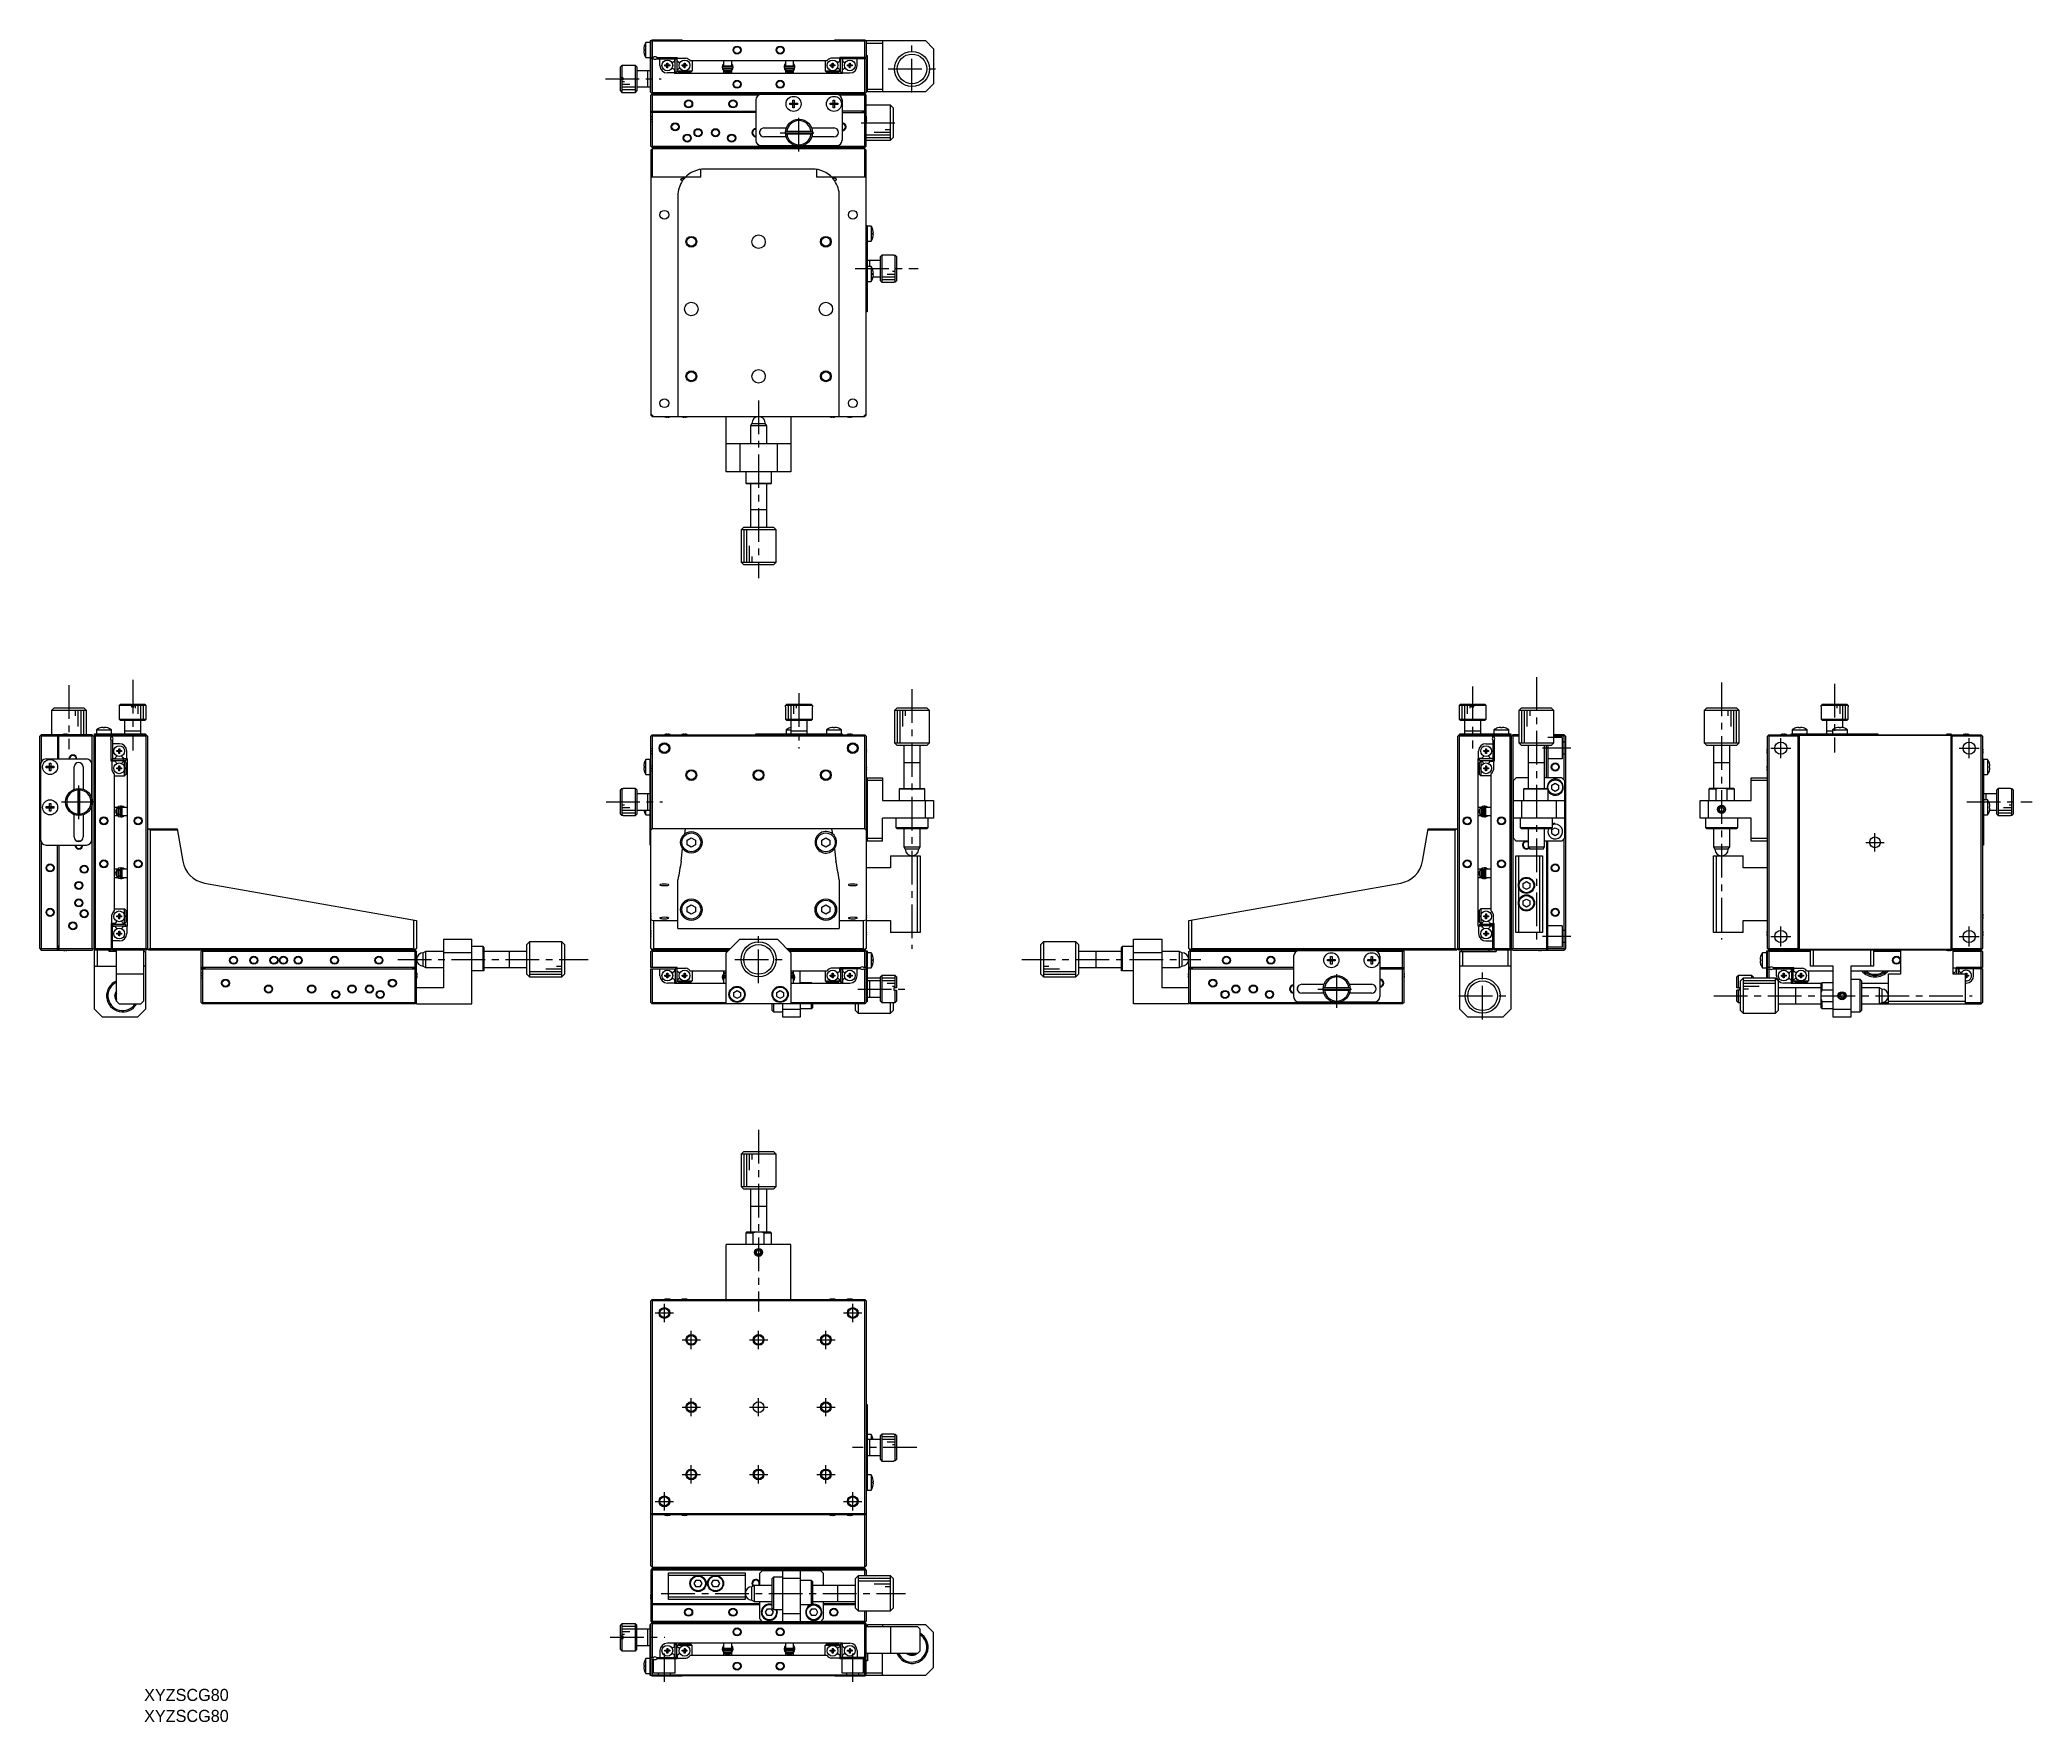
# Model space of a CAD drawing. Extents: x -356 to 385, y 63 to 688.
import ezdxf

# ---------------------------------------------------------------- set-up
doc = ezdxf.new("R2010")
doc.units = 0
doc.header["$LTSCALE"] = 10
doc.linetypes.add('CENTER', pattern=[2, 1.25, -0.25, 0.25, -0.25])
doc.linetypes.add('DASHED', pattern=[3.5, 2, -1.5])
doc.layers.get('0').update_dxf_attribs({"linetype": 'CONTINUOUS'})
doc.layers.add('CENTER', color=1, linetype='CENTER')
doc.styles.get("Standard").update_dxf_attribs({"font": 'FGP教科書体NT-M'})

msp = doc.modelspace()

# ---------------------------------------------------------------- texts
at = {"color": 7}
for p in [(-316.929063, 71.059954), (-316.929063, 63.260199)]:
    msp.add_text('XYZSCG80', height=4.5, dxfattribs=at).set_placement(p)

# ---------------------------------------------------------------- linework, layer by layer
at = {"color": 7, "linetype": 'CONTINUOUS'}
for p, q in [((-131.287565, 684.690414), (-131.094308, 684.690414)), ((-131.094308, 684.170414), (-131.287565, 684.170414)), ((-131.100476, 685.832562), (-131.094308, 685.829554)), ((-131.094308, 683.031275), (-131.100476, 683.028267)), ((-131.094308, 684.690414), (-131.094308, 684.170414)), ((-130.443566, 681.630414), (-130.443566, 687.230414)), ((-128.901103, 687.230414), (-130.443566, 687.230414)), ((-130.443566, 681.630414), (-128.901103, 681.630414)), ((-128.901103, 687.930414), (-128.601103, 687.930414)), ((-128.901103, 687.930414), (-128.901103, 668.930414)), ((-128.601103, 687.730414), (-128.101103, 688.230414)), ((-128.601103, 668.730414), (-128.601103, 687.730414)), ((-128.601103, 681.730414), (-127.762541, 681.730414)), ((-127.701103, 681.230414), (-128.601103, 681.230414)), ((-128.351103, 687.980414), (-128.101103, 687.730414)), ((-128.101103, 688.230414), (-117.101103, 688.230414)), ((-128.101103, 687.730414), (-128.101103, 681.730414)), ((-49.101103, 687.730414), (-128.101103, 687.730414)), ((-128.101103, 681.230414), (-128.101103, 668.730414)), ((-126.501103, 681.230414), (-119.801103, 681.230414)), ((-126.439666, 681.730414), (-118.801103, 681.730414)), ((-125.251103, 678.680414), (-125.251103, 681.230414)), ((-119.801103, 681.230414), (-119.801103, 680.274826)), ((-119.601103, 681.230414), (-119.001103, 681.230414)), ((-119.601103, 676.230414), (-119.601103, 681.230414)), ((-119.001103, 681.230414), (-119.001103, 676.230414)), ((-118.801103, 680.274826), (-118.801103, 681.730414)), ((-118.801103, 681.430414), (-115.579088, 681.430414)), ((-116.751103, 687.880414), (-117.101103, 688.230414)), ((-60.451103, 687.880414), (-116.751103, 687.880414)), ((-58.401103, 681.430414), (-61.623119, 681.430414)), ((-60.451103, 687.880414), (-60.101103, 688.230414)), ((-60.101103, 688.230414), (-49.101103, 688.230414)), ((-58.401103, 680.274826), (-58.401103, 681.730414)), ((-48.601103, 681.730414), (-58.401103, 681.730414)), ((-58.201105, 676.230414), (-58.201105, 681.230414)), ((-57.601103, 681.230414), (-58.201103, 681.230414)), ((-57.601103, 681.230414), (-57.601103, 676.230414)), ((-57.401103, 681.230414), (-57.401103, 680.274826)), ((-48.601103, 681.230414), (-57.401103, 681.230414)), ((-51.951103, 678.680414), (-51.951103, 681.230414)), ((-48.601103, 687.730414), (-49.101103, 688.230414)), ((-49.101103, 687.730414), (-48.851103, 687.980414)), ((-49.101103, 681.730414), (-49.101103, 687.730414)), ((-49.101103, 668.730414), (-49.101103, 681.230414)), ((-48.601103, 687.930414), (-48.601103, 681.730414)), ((-48.601103, 687.930414), (-26.601103, 687.930414)), ((-42.601103, 686.930414), (-48.601103, 686.930414)), ((-48.601103, 682.430414), (-48.101103, 682.430414)), ((-48.601103, 681.230414), (-48.601103, 668.730414)), ((-48.101103, 668.930414), (-48.101103, 682.430414)), ((-42.601103, 687.930414), (-42.601103, 668.930414)), ((-23.601103, 684.930414), (-26.601103, 687.930414)), ((-23.601103, 684.930414), (-23.601103, 671.930414)), ((-139.401103, 678.730414), (-139.901103, 678.230414)), ((-139.901103, 674.130414), (-139.901103, 678.230414)), ((-138.901103, 674.130414), (-139.901103, 674.130414)), ((-139.401103, 678.730414), (-139.401103, 674.130414)), ((-134.401103, 678.730414), (-139.401103, 678.730414)), ((-138.901103, 673.330414), (-138.901103, 674.130414)), ((-134.401103, 668.730414), (-134.401103, 678.730414)), ((-133.901103, 678.230414), (-134.401103, 678.730414)), ((-133.901103, 678.230414), (-133.901103, 669.230414)), ((-128.901103, 676.730414), (-133.901103, 676.730414)), ((-129.901103, 676.730414), (-129.901103, 670.730414)), ((-123.387465, 678.910414), (-122.681103, 678.910414)), ((-123.387465, 678.550414), (-123.387465, 678.910414)), ((-123.387465, 678.550414), (-122.681103, 678.550414)), ((-122.681103, 679.616776), (-122.321103, 679.616776)), ((-122.681103, 678.910414), (-122.681103, 679.616776)), ((-122.670731, 678.900042), (-122.681103, 678.910414)), ((-122.670731, 678.560787), (-122.681103, 678.550414)), ((-122.681103, 677.844053), (-122.681103, 678.550414)), ((-122.321103, 677.844053), (-122.681103, 677.844053)), ((-122.670731, 678.560787), (-122.670731, 678.900042)), ((-122.670731, 678.900042), (-122.331475, 678.900042)), ((-122.331475, 678.560787), (-122.670731, 678.560787)), ((-119.801103, 675.930414), (-122.501103, 675.930414)), ((-122.331475, 678.900042), (-122.321103, 678.910414)), ((-122.331475, 678.900042), (-122.331475, 678.560787)), ((-122.331475, 678.560787), (-122.321103, 678.550414)), ((-122.321103, 679.616776), (-122.321103, 678.910414)), ((-122.321103, 678.910414), (-121.614742, 678.910414)), ((-121.614742, 678.550414), (-122.321103, 678.550414)), ((-122.321103, 677.844053), (-122.321103, 678.550414)), ((-121.614742, 678.910414), (-121.614742, 678.550414)), ((-119.801103, 680.274826), (-120.094853, 680.10523)), ((-120.094853, 677.355599), (-119.801103, 677.186003)), ((-119.801103, 677.186003), (-119.801103, 675.730414)), ((-57.401103, 675.730414), (-119.801103, 675.730414)), ((-119.001103, 676.230414), (-119.601103, 676.230414)), ((-118.507353, 680.10523), (-118.801103, 680.274826)), ((-118.801103, 677.186003), (-118.507353, 677.355599)), ((-118.801103, 676.730414), (-118.801103, 677.186003)), ((-118.801103, 676.730414), (-118.301103, 676.230414)), ((-118.801103, 676.730414), (-113.301103, 676.730414)), ((-113.801103, 676.230414), (-118.301103, 676.230414)), ((-116.987465, 678.910414), (-116.281103, 678.910414)), ((-116.987465, 678.550414), (-116.987465, 678.910414)), ((-116.987465, 678.550414), (-116.281103, 678.550414)), ((-116.281103, 679.616776), (-115.921103, 679.616776)), ((-116.281103, 678.910414), (-116.281103, 679.616776)), ((-116.270731, 678.900042), (-116.281103, 678.910414)), ((-116.270731, 678.560787), (-116.281103, 678.550414)), ((-116.281103, 677.844053), (-116.281103, 678.550414)), ((-115.921103, 677.844053), (-116.281103, 677.844053)), ((-116.270731, 678.560787), (-116.270731, 678.900042)), ((-116.270731, 678.900042), (-115.931475, 678.900042)), ((-115.931475, 678.560787), (-116.270731, 678.560787)), ((-115.931475, 678.900042), (-115.921103, 678.910414)), ((-115.931475, 678.900042), (-115.931475, 678.560787)), ((-115.931475, 678.560787), (-115.921103, 678.550414)), ((-115.921103, 679.616776), (-115.921103, 678.910414)), ((-115.921103, 678.910414), (-115.214742, 678.910414)), ((-115.921103, 677.844053), (-115.921103, 678.550414)), ((-115.214742, 678.550414), (-115.921103, 678.550414)), ((-115.214742, 678.910414), (-115.214742, 678.550414)), ((-114.022041, 680.530414), (-63.180166, 680.530414)), ((-113.301103, 676.730414), (-113.801103, 676.230414)), ((-113.301103, 680.530414), (-113.301103, 676.730414)), ((-101.948533, 677.359686), (-101.927898, 677.303943)), ((-101.926971, 677.304415), (-101.914018, 677.274157)), ((-98.307791, 678.30068), (-101.857791, 678.30068)), ((-101.857791, 677.85068), (-98.307791, 677.85068)), ((-101.534447, 677.530329), (-101.617409, 677.850663)), ((-101.617083, 678.300734), (-101.5655, 678.530507)), ((-101.601103, 680.530414), (-101.601103, 678.530414)), ((-101.601103, 678.530414), (-98.601103, 678.530414)), ((-98.601103, 677.530414), (-101.601103, 677.530414)), ((-101.601103, 677.530414), (-101.601103, 677.030414)), ((-101.601103, 677.030414), (-98.601103, 677.030414)), ((-101.601103, 676.775617), (-101.601103, 675.730414)), ((-101.017618, 676.530414), (-101.546787, 677.030414)), ((-101.533312, 677.584207), (-101.532755, 677.597831)), ((-101.533169, 677.570574), (-101.533312, 677.584207)), ((-101.532327, 677.55697), (-101.533169, 677.570574)), ((-101.532755, 677.597831), (-101.5315, 677.611411)), ((-101.530788, 677.543432), (-101.532327, 677.55697)), ((-101.5315, 677.611411), (-101.52955, 677.624909)), ((-101.528639, 677.530413), (-101.530788, 677.543432)), ((-101.52955, 677.624909), (-101.526911, 677.638289)), ((-101.526911, 677.638289), (-101.523591, 677.651515)), ((-101.523591, 677.651515), (-101.5196, 677.664552)), ((-101.5196, 677.664552), (-101.514951, 677.677366)), ((-101.514951, 677.677366), (-101.509657, 677.689922)), ((-101.509657, 677.689922), (-101.503734, 677.702189)), ((-101.503734, 677.702189), (-101.4972, 677.714136)), ((-101.4972, 677.714136), (-101.490074, 677.725732)), ((-101.490074, 677.725732), (-101.482377, 677.73695)), ((-101.101103, 677.730414), (-101.487336, 677.730414)), ((-101.482377, 677.73695), (-101.474129, 677.747761)), ((-101.474129, 677.747761), (-101.465355, 677.758141)), ((-101.465355, 677.758141), (-101.456079, 677.768065)), ((-101.456079, 677.768065), (-101.446325, 677.77751)), ((-101.446325, 677.77751), (-101.43612, 677.786455)), ((-101.43612, 677.786455), (-101.42549, 677.79488)), ((-101.42549, 677.79488), (-101.414462, 677.802767)), ((-101.414462, 677.802767), (-101.403066, 677.810099)), ((-101.403066, 677.810099), (-101.39133, 677.81686)), ((-101.39133, 677.81686), (-101.379281, 677.823036)), ((-101.379281, 677.823036), (-101.366951, 677.828615)), ((-101.366951, 677.828615), (-101.354369, 677.833584)), ((-101.354369, 677.833584), (-101.341565, 677.837935)), ((-101.341565, 677.837935), (-101.328569, 677.841659)), ((-101.328569, 677.841659), (-101.315413, 677.844747)), ((-101.315413, 677.844747), (-101.302126, 677.847195)), ((-101.302126, 677.847195), (-101.28874, 677.848998)), ((-101.28874, 677.848998), (-101.275286, 677.850152)), ((-101.275286, 677.850152), (-101.261794, 677.850656)), ((-101.261794, 677.850656), (-101.258239, 677.85068)), ((-101.101103, 678.530414), (-101.101103, 678.30068)), ((-101.101103, 677.85068), (-101.101103, 677.530414)), ((-99.184588, 676.530414), (-101.017618, 676.530414)), ((-98.65542, 677.030414), (-99.184588, 676.530414)), ((-99.101103, 678.30068), (-99.101103, 678.530414)), ((-99.101103, 677.530414), (-99.101103, 677.85068)), ((-98.678379, 677.730414), (-99.101103, 677.730414)), ((-98.907342, 677.85068), (-98.894556, 677.850382)), ((-98.894556, 677.850382), (-98.881092, 677.849434)), ((-98.881092, 677.849434), (-98.867691, 677.847837)), ((-98.867691, 677.847837), (-98.854383, 677.845596)), ((-98.854383, 677.845596), (-98.8412, 677.842715)), ((-98.8412, 677.842715), (-98.828173, 677.8392)), ((-98.828173, 677.8392), (-98.815331, 677.83506)), ((-98.815331, 677.83506), (-98.802704, 677.830301)), ((-98.802704, 677.830301), (-98.790321, 677.824935)), ((-98.790321, 677.824935), (-98.778213, 677.818973)), ((-98.778213, 677.818973), (-98.766408, 677.812427)), ((-98.766408, 677.812427), (-98.754935, 677.805311)), ((-98.754935, 677.805311), (-98.74382, 677.79764)), ((-98.74382, 677.79764), (-98.733092, 677.78943)), ((-98.733092, 677.78943), (-98.722778, 677.780699)), ((-98.722778, 677.780699), (-98.712904, 677.771466)), ((-98.712904, 677.771466), (-98.703494, 677.761752)), ((-98.703494, 677.761752), (-98.694575, 677.751577)), ((-98.694575, 677.751577), (-98.686169, 677.740966)), ((-98.686169, 677.740966), (-98.678299, 677.729942)), ((-98.678299, 677.729942), (-98.670988, 677.718531)), ((-98.670988, 677.718531), (-98.664255, 677.706761)), ((-98.664255, 677.706761), (-98.658121, 677.694658)), ((-98.658121, 677.694658), (-98.652602, 677.682254)), ((-98.652602, 677.682254), (-98.647717, 677.669578)), ((-98.647717, 677.669578), (-98.64348, 677.656663)), ((-98.64348, 677.656663), (-98.639903, 677.643542)), ((-98.639903, 677.643542), (-98.636999, 677.630248)), ((-98.636999, 677.630248), (-98.634778, 677.616816)), ((-98.636048, 677.535357), (-98.636945, 677.5304)), ((-98.634093, 677.548854), (-98.636048, 677.535357)), ((-98.634778, 677.616816), (-98.633246, 677.603283)), ((-98.632833, 677.562432), (-98.634093, 677.548854)), ((-98.633246, 677.603283), (-98.632409, 677.589683)), ((-98.632271, 677.576054), (-98.632833, 677.562432)), ((-98.632409, 677.589683), (-98.632271, 677.576054)), ((-98.499045, 677.371366), (-98.601118, 677.423501)), ((-98.601103, 678.530414), (-98.601103, 680.530414)), ((-98.601103, 677.030414), (-98.601103, 677.530414)), ((-98.601103, 677.433975), (-98.589984, 677.427666)), ((-98.601103, 675.730414), (-98.601103, 676.734097)), ((-98.601045, 678.533164), (-98.548185, 678.300732)), ((-98.589984, 677.427666), (-98.577995, 677.421136)), ((-98.577995, 677.421136), (-98.56521, 677.414424)), ((-98.56521, 677.414424), (-98.551705, 677.407569)), ((-98.551705, 677.407569), (-98.537562, 677.400613)), ((-98.537562, 677.400613), (-98.522864, 677.393598)), ((-98.522864, 677.393598), (-98.507701, 677.386565)), ((-98.507701, 677.386565), (-98.492162, 677.379558)), ((-98.242488, 677.295048), (-98.499045, 677.371366)), ((-98.492162, 677.379558), (-98.476343, 677.372618)), ((-98.476343, 677.372618), (-98.460337, 677.365786)), ((-98.460337, 677.365786), (-98.44424, 677.359104)), ((-98.44424, 677.359104), (-98.42815, 677.352612)), ((-98.42815, 677.352612), (-98.412163, 677.346349)), ((-98.412163, 677.346349), (-98.396374, 677.340352)), ((-98.396374, 677.340352), (-98.380878, 677.334658)), ((-98.380878, 677.334658), (-98.36577, 677.3293)), ((-98.36577, 677.3293), (-98.351138, 677.324311)), ((-98.351138, 677.324311), (-98.337071, 677.31972)), ((-98.337071, 677.31972), (-98.323654, 677.315556)), ((-98.323654, 677.315556), (-98.310967, 677.311843)), ((-98.310967, 677.311843), (-98.299086, 677.308603)), ((-98.299086, 677.308603), (-98.288082, 677.305856)), ((-98.288082, 677.305856), (-98.278022, 677.303619)), ((-98.278022, 677.303619), (-98.268966, 677.301905)), ((-98.268966, 677.301905), (-98.260968, 677.300724)), ((-98.260968, 677.300724), (-98.254076, 677.300083)), ((-98.25701, 677.26182), (-98.239853, 677.301468)), ((-98.254076, 677.300083), (-98.248331, 677.299986)), ((-98.248331, 677.299986), (-98.243769, 677.300434)), ((-98.243769, 677.300434), (-98.23818, 677.30309)), ((-98.23894, 677.859436), (-98.239718, 677.861267)), ((-98.225814, 677.826135), (-98.23894, 677.859436)), ((-98.23818, 677.30309), (-98.237683, 677.303942)), ((-98.237683, 677.303943), (-98.225346, 677.335529)), ((-98.234219, 677.315037), (-98.218007, 677.355777)), ((-98.214368, 677.792232), (-98.225814, 677.826135)), ((-98.225346, 677.335529), (-98.213961, 677.369461)), ((-98.218007, 677.355777), (-98.084258, 678.047024)), ((-98.20463, 677.75781), (-98.214368, 677.792232)), ((-98.213961, 677.369461), (-98.204286, 677.40391)), ((-98.196624, 677.722952), (-98.20463, 677.75781)), ((-98.204286, 677.40391), (-98.196345, 677.438789)), ((-98.190369, 677.687746), (-98.196624, 677.722952)), ((-98.196345, 677.438789), (-98.190158, 677.474014)), ((-98.18588, 677.652276), (-98.190369, 677.687746)), ((-98.190158, 677.474014), (-98.185738, 677.509497)), ((-98.183168, 677.616628), (-98.18588, 677.652276)), ((-98.185738, 677.509497), (-98.183097, 677.545152)), ((-98.182239, 677.580891), (-98.183168, 677.616628)), ((-98.183097, 677.545152), (-98.182239, 677.580891)), ((-78.986217, 677.368914), (-78.965582, 677.313171)), ((-78.964655, 677.313643), (-78.951702, 677.283385)), ((-75.345474, 678.309909), (-78.895474, 678.309909)), ((-78.895474, 677.859909), (-75.345474, 677.859909)), ((-78.568649, 677.530384), (-78.655093, 677.859891)), ((-78.654766, 678.309963), (-78.605947, 678.530583)), ((-78.605947, 678.530583), (-78.601337, 678.545737)), ((-78.601103, 680.530414), (-78.601103, 678.530414)), ((-78.601103, 678.530414), (-75.601103, 678.530414)), ((-75.601103, 677.530414), (-78.601103, 677.530414)), ((-78.601103, 677.530414), (-78.601103, 677.030414)), ((-78.601103, 677.030414), (-75.601103, 677.030414)), ((-78.601103, 676.742163), (-78.601103, 675.730414)), ((-78.570995, 677.593435), (-78.570439, 677.60706)), ((-78.570852, 677.579803), (-78.570995, 677.593435)), ((-78.57001, 677.566199), (-78.570852, 677.579803)), ((-78.570439, 677.60706), (-78.569183, 677.62064)), ((-78.568472, 677.552661), (-78.57001, 677.566199)), ((-78.569183, 677.62064), (-78.567233, 677.634138)), ((-78.566243, 677.539224), (-78.568472, 677.552661)), ((-78.567233, 677.634138), (-78.564594, 677.647518)), ((-78.564389, 677.530399), (-78.566243, 677.539224)), ((-78.564594, 677.647518), (-78.561274, 677.660744)), ((-78.561274, 677.660744), (-78.557284, 677.673781)), ((-78.557284, 677.673781), (-78.552634, 677.686594)), ((-78.552634, 677.686594), (-78.54734, 677.69915)), ((-78.54734, 677.69915), (-78.541418, 677.711418)), ((-78.017618, 676.530414), (-78.546787, 677.030414)), ((-78.541418, 677.711418), (-78.534884, 677.723364)), ((-78.534884, 677.723364), (-78.527758, 677.734961)), ((-78.101103, 677.730414), (-78.530771, 677.730414)), ((-78.527758, 677.734961), (-78.52006, 677.746178)), ((-78.52006, 677.746178), (-78.511813, 677.75699)), ((-78.511813, 677.75699), (-78.503039, 677.76737)), ((-78.503039, 677.76737), (-78.493762, 677.777293)), ((-78.493762, 677.777293), (-78.484008, 677.786739)), ((-78.484008, 677.786739), (-78.473803, 677.795684)), ((-78.473803, 677.795684), (-78.463173, 677.804109)), ((-78.463173, 677.804109), (-78.452146, 677.811996)), ((-78.452146, 677.811996), (-78.44075, 677.819328)), ((-78.44075, 677.819328), (-78.429013, 677.826089)), ((-78.429013, 677.826089), (-78.416965, 677.832265)), ((-78.416965, 677.832265), (-78.404635, 677.837843)), ((-78.404635, 677.837843), (-78.392053, 677.842813)), ((-78.392053, 677.842813), (-78.379249, 677.847164)), ((-78.379249, 677.847164), (-78.366253, 677.850887)), ((-78.366253, 677.850887), (-78.353096, 677.853976)), ((-78.353096, 677.853976), (-78.33981, 677.856424)), ((-78.33981, 677.856424), (-78.326424, 677.858227)), ((-78.326424, 677.858227), (-78.312969, 677.859381)), ((-78.312969, 677.859381), (-78.299478, 677.859885)), ((-78.299478, 677.859885), (-78.295922, 677.859909)), ((-78.101103, 678.530414), (-78.101103, 678.309909)), ((-78.101103, 677.859909), (-78.101103, 677.530414)), ((-76.184588, 676.530414), (-78.017618, 676.530414)), ((-75.65542, 677.030414), (-76.184588, 676.530414)), ((-76.101103, 678.309909), (-76.101103, 678.530414)), ((-76.101103, 677.530414), (-76.101103, 677.859909)), ((-75.709958, 677.730414), (-76.101103, 677.730414)), ((-75.945026, 677.859909), (-75.93224, 677.85961)), ((-75.93224, 677.85961), (-75.918776, 677.858662)), ((-75.918776, 677.858662), (-75.905374, 677.857066)), ((-75.905374, 677.857066), (-75.892067, 677.854824)), ((-75.892067, 677.854824), (-75.878884, 677.851943)), ((-75.878884, 677.851943), (-75.865856, 677.848429)), ((-75.865856, 677.848429), (-75.853014, 677.844288)), ((-75.853014, 677.844288), (-75.840387, 677.83953)), ((-75.840387, 677.83953), (-75.828005, 677.834164)), ((-75.828005, 677.834164), (-75.815897, 677.828202)), ((-75.815897, 677.828202), (-75.804092, 677.821656)), ((-75.804092, 677.821656), (-75.792618, 677.814539)), ((-75.792618, 677.814539), (-75.781504, 677.806868)), ((-75.781504, 677.806868), (-75.770776, 677.798658)), ((-75.770776, 677.798658), (-75.760462, 677.789927)), ((-75.760462, 677.789927), (-75.750587, 677.780695)), ((-75.750587, 677.780695), (-75.741178, 677.77098)), ((-75.741178, 677.77098), (-75.732258, 677.760806)), ((-75.732258, 677.760806), (-75.723852, 677.750194)), ((-75.723852, 677.750194), (-75.715983, 677.739171)), ((-75.715983, 677.739171), (-75.708671, 677.72776)), ((-75.708671, 677.72776), (-75.701939, 677.715989)), ((-75.701939, 677.715989), (-75.695804, 677.703887)), ((-75.695804, 677.703887), (-75.690286, 677.691482)), ((-75.690286, 677.691482), (-75.685401, 677.678807)), ((-75.685401, 677.678807), (-75.681163, 677.665892)), ((-75.681163, 677.665892), (-75.677587, 677.65277)), ((-75.677587, 677.65277), (-75.674683, 677.639477)), ((-75.676376, 677.531207), (-75.676556, 677.53041)), ((-75.673731, 677.544586), (-75.676376, 677.531207)), ((-75.674683, 677.639477), (-75.672461, 677.626045)), ((-75.671776, 677.558083), (-75.673731, 677.544586)), ((-75.672461, 677.626045), (-75.670929, 677.612511)), ((-75.670516, 677.57166), (-75.671776, 677.558083)), ((-75.670929, 677.612511), (-75.670093, 677.598911)), ((-75.669955, 677.585282), (-75.670516, 677.57166)), ((-75.670093, 677.598911), (-75.669955, 677.585282)), ((-75.635087, 678.530466), (-75.585869, 678.309961)), ((-75.536729, 677.380595), (-75.601107, 677.411766)), ((-75.601103, 678.530414), (-75.601103, 680.530414)), ((-75.601103, 677.030414), (-75.601103, 677.530414)), ((-75.601103, 677.42273), (-75.586975, 677.415595)), ((-75.601103, 675.730414), (-75.601103, 676.786083)), ((-75.586975, 677.415595), (-75.572174, 677.408358)), ((-75.572174, 677.408358), (-75.556796, 677.401068)), ((-75.556796, 677.401068), (-75.54094, 677.39377)), ((-75.54094, 677.39377), (-75.524709, 677.386512)), ((-75.280172, 677.304276), (-75.536729, 677.380595)), ((-75.524709, 677.386512), (-75.508207, 677.379341)), ((-75.508207, 677.379341), (-75.491543, 677.372303)), ((-75.491543, 677.372303), (-75.474823, 677.365445)), ((-75.474823, 677.365445), (-75.458155, 677.358809)), ((-75.458155, 677.358809), (-75.441648, 677.35244)), ((-75.441648, 677.35244), (-75.425409, 677.346378)), ((-75.425409, 677.346378), (-75.409541, 677.340663)), ((-75.409541, 677.340663), (-75.394148, 677.335331)), ((-75.394148, 677.335331), (-75.37933, 677.330418)), ((-75.37933, 677.330418), (-75.365182, 677.325954)), ((-75.365182, 677.325954), (-75.351796, 677.321969)), ((-75.351796, 677.321969), (-75.339259, 677.318489)), ((-75.339259, 677.318489), (-75.327651, 677.315536)), ((-75.327651, 677.315536), (-75.317047, 677.313128)), ((-75.317047, 677.313128), (-75.307517, 677.311283)), ((-75.307517, 677.311283), (-75.299122, 677.310011)), ((-75.299122, 677.310011), (-75.291916, 677.309321)), ((-75.294694, 677.271049), (-75.280197, 677.30439)), ((-75.291916, 677.309321), (-75.285946, 677.309217)), ((-75.285946, 677.309217), (-75.28125, 677.3097)), ((-75.28125, 677.3097), (-75.275864, 677.312318)), ((-75.276624, 677.868665), (-75.277402, 677.870496)), ((-75.263497, 677.835364), (-75.276624, 677.868665)), ((-75.275864, 677.312318), (-75.275367, 677.313171)), ((-75.275367, 677.313171), (-75.26303, 677.344758)), ((-75.271902, 677.324266), (-75.255691, 677.365005)), ((-75.252051, 677.80146), (-75.263497, 677.835364)), ((-75.26303, 677.344758), (-75.251644, 677.37869)), ((-75.255691, 677.365005), (-75.121942, 678.056252)), ((-75.242314, 677.767038), (-75.252051, 677.80146)), ((-75.251644, 677.37869), (-75.241969, 677.413139)), ((-75.234308, 677.732181), (-75.242314, 677.767038)), ((-75.241969, 677.413139), (-75.234029, 677.448018)), ((-75.228053, 677.696974), (-75.234308, 677.732181)), ((-75.234029, 677.448018), (-75.227841, 677.483242)), ((-75.223564, 677.661504), (-75.228053, 677.696974)), ((-75.227841, 677.483242), (-75.223422, 677.518725)), ((-75.220852, 677.625857), (-75.223564, 677.661504)), ((-75.223422, 677.518725), (-75.22078, 677.55438)), ((-75.219923, 677.59012), (-75.220852, 677.625857)), ((-75.22078, 677.55438), (-75.219923, 677.59012)), ((-63.901103, 680.530414), (-63.901103, 676.730414)), ((-63.901103, 676.730414), (-58.401103, 676.730414)), ((-63.401103, 676.230414), (-63.901103, 676.730414)), ((-58.901103, 676.230414), (-63.401103, 676.230414)), ((-61.987465, 678.910414), (-61.281103, 678.910414)), ((-61.987465, 678.550414), (-61.987465, 678.910414)), ((-61.987465, 678.550414), (-61.281103, 678.550414)), ((-61.281103, 679.616776), (-60.921103, 679.616776)), ((-61.281103, 678.910414), (-61.281103, 679.616776)), ((-61.270731, 678.900042), (-61.281103, 678.910414)), ((-61.270731, 678.560787), (-61.281103, 678.550414)), ((-61.281103, 677.844053), (-61.281103, 678.550414)), ((-60.921103, 677.844053), (-61.281103, 677.844053)), ((-61.270731, 678.560787), (-61.270731, 678.900042)), ((-61.270731, 678.900042), (-60.931475, 678.900042)), ((-60.931475, 678.560787), (-61.270731, 678.560787)), ((-60.931475, 678.900042), (-60.921103, 678.910414)), ((-60.931475, 678.900042), (-60.931475, 678.560787)), ((-60.931475, 678.560787), (-60.921103, 678.550414)), ((-60.921103, 679.616776), (-60.921103, 678.910414)), ((-60.921103, 678.910414), (-60.214742, 678.910414)), ((-60.921103, 677.844053), (-60.921103, 678.550414)), ((-60.214742, 678.550414), (-60.921103, 678.550414)), ((-60.214742, 678.910414), (-60.214742, 678.550414)), ((-58.401103, 676.730414), (-58.901103, 676.230414)), ((-58.694853, 680.10523), (-58.401103, 680.274826)), ((-58.401103, 677.186003), (-58.694853, 677.355599)), ((-58.401103, 676.730414), (-58.401103, 677.186003)), ((-58.201103, 676.230414), (-57.601103, 676.230414)), ((-57.401103, 680.274826), (-57.107353, 680.10523)), ((-57.107353, 677.355599), (-57.401103, 677.186003)), ((-57.401103, 675.730414), (-57.401103, 677.186003)), ((-57.401103, 675.930414), (-54.701103, 675.930414)), ((-55.587465, 678.910414), (-54.881103, 678.910414)), ((-55.587465, 678.550414), (-55.587465, 678.910414)), ((-55.587465, 678.550414), (-54.881103, 678.550414)), ((-54.881103, 679.616776), (-54.521103, 679.616776)), ((-54.881103, 678.910414), (-54.881103, 679.616776)), ((-54.870731, 678.900042), (-54.881103, 678.910414)), ((-54.870731, 678.560787), (-54.881103, 678.550414)), ((-54.881103, 677.844053), (-54.881103, 678.550414)), ((-54.521103, 677.844053), (-54.881103, 677.844053)), ((-54.870731, 678.560787), (-54.870731, 678.900042)), ((-54.870731, 678.900042), (-54.531475, 678.900042)), ((-54.531475, 678.560787), (-54.870731, 678.560787)), ((-54.531475, 678.900042), (-54.521103, 678.910414)), ((-54.531475, 678.900042), (-54.531475, 678.560787)), ((-54.531475, 678.560787), (-54.521103, 678.550414)), ((-54.521103, 679.616776), (-54.521103, 678.910414)), ((-54.521103, 678.910414), (-53.814742, 678.910414)), ((-54.521103, 677.844053), (-54.521103, 678.550414)), ((-53.814742, 678.550414), (-54.521103, 678.550414)), ((-53.814742, 678.910414), (-53.814742, 678.550414)), ((-48.601103, 679.730414), (-48.101103, 679.730414)), ((-138.901103, 673.330414), (-139.901103, 673.330414)), ((-139.901103, 669.230414), (-139.901103, 673.330414)), ((-139.901103, 669.230414), (-139.401103, 668.730414)), ((-139.401103, 673.330414), (-139.401103, 668.730414)), ((-139.401103, 668.730414), (-134.401103, 668.730414)), ((-134.401103, 668.730414), (-133.901103, 669.230414)), ((-133.901103, 670.730414), (-128.901103, 670.730414)), ((-128.601103, 668.930414), (-128.901103, 668.930414)), ((-128.601103, 668.730414), (-128.101103, 668.230414)), ((-128.601103, 667.730414), (-128.101103, 668.230414)), ((-128.601103, 648.730414), (-128.601103, 667.730414)), ((-128.101103, 668.730414), (-128.351103, 668.480414)), ((-128.101103, 667.730414), (-128.351103, 667.980414)), ((-128.101103, 668.730414), (-49.101103, 668.730414)), ((-49.101103, 668.230414), (-128.101103, 668.230414)), ((-128.101103, 667.730414), (-128.101103, 661.730414)), ((-88.472883, 667.730414), (-128.101103, 667.730414)), ((-59.601103, 667.930414), (-87.601103, 667.930414)), ((-49.101103, 667.730414), (-58.729324, 667.730414)), ((-48.851103, 668.480414), (-49.101103, 668.730414)), ((-48.601103, 668.730414), (-49.101103, 668.230414)), ((-49.101103, 668.230414), (-48.601103, 667.730414)), ((-48.851103, 667.980414), (-49.101103, 667.730414)), ((-49.101103, 661.730414), (-49.101103, 667.730414)), ((-48.101103, 669.730414), (-48.601103, 669.730414)), ((-48.601103, 648.730414), (-48.601103, 667.730414)), ((-48.101103, 669.930414), (-42.601103, 669.930414)), ((-26.601103, 668.930414), (-48.101103, 668.930414)), ((-26.601103, 668.930414), (-23.601103, 671.930414)), ((-128.790962, 658.910414), (-128.670625, 658.910414)), ((-128.675247, 659.61903), (-128.670625, 659.616776)), ((-128.670625, 658.910414), (-128.670625, 658.550414)), ((-128.601103, 661.730414), (-89.601103, 661.730414)), ((-128.601103, 661.430414), (-127.201103, 661.430414)), ((-89.601103, 661.230414), (-128.601103, 661.230414)), ((-128.101103, 661.230414), (-128.101103, 648.730414)), ((-127.201103, 661.230414), (-127.201103, 661.430414)), ((-89.601103, 665.930414), (-89.601103, 650.930414)), ((-77.000242, 664.170414), (-77.000242, 664.690414)), ((-77.000242, 664.690414), (-75.861103, 664.690414)), ((-75.861103, 664.170414), (-77.000242, 664.170414)), ((-75.930545, 664.170414), (-75.930545, 664.690414)), ((-75.861103, 665.829554), (-75.341103, 665.829554)), ((-75.861103, 664.690414), (-75.861103, 665.829554)), ((-75.861103, 664.759856), (-75.341103, 664.759856)), ((-75.861103, 663.031275), (-75.861103, 664.170414)), ((-75.341103, 664.100973), (-75.861103, 664.100973)), ((-75.341103, 663.031275), (-75.861103, 663.031275)), ((-75.341103, 665.829554), (-75.341103, 664.690414)), ((-75.341103, 664.690414), (-74.201964, 664.690414)), ((-75.341103, 664.170414), (-75.341103, 663.031275)), ((-74.201964, 664.170414), (-75.341103, 664.170414)), ((-75.271662, 664.690414), (-75.271662, 664.170414)), ((-74.201964, 664.690414), (-74.201964, 664.170414)), ((-62.000242, 664.170414), (-62.000242, 664.690414)), ((-62.000242, 664.690414), (-60.861103, 664.690414)), ((-60.861103, 664.170414), (-62.000242, 664.170414)), ((-60.930545, 664.170414), (-60.930545, 664.690414)), ((-60.861103, 665.829554), (-60.341103, 665.829554)), ((-60.861103, 664.690414), (-60.861103, 665.829554)), ((-60.861103, 664.759856), (-60.341103, 664.759856)), ((-60.861103, 663.031275), (-60.861103, 664.170414)), ((-60.341103, 664.100973), (-60.861103, 664.100973)), ((-60.341103, 663.031275), (-60.861103, 663.031275)), ((-60.341103, 665.829554), (-60.341103, 664.690414)), ((-60.341103, 664.690414), (-59.201964, 664.690414)), ((-60.341103, 664.170414), (-60.341103, 663.031275)), ((-59.201964, 664.170414), (-60.341103, 664.170414)), ((-60.271662, 664.690414), (-60.271662, 664.170414)), ((-59.201964, 664.690414), (-59.201964, 664.170414)), ((-57.601103, 665.930414), (-57.601103, 650.930414)), ((-48.601103, 661.730414), (-57.601103, 661.730414)), ((-57.601103, 661.230414), (-48.601103, 661.230414)), ((-48.601103, 661.430414), (-50.001103, 661.430414)), ((-50.001103, 661.230414), (-50.001103, 661.430414)), ((-49.101103, 648.730414), (-49.101103, 661.230414)), ((-39.601103, 663.930414), (-48.601103, 663.930414)), ((-48.531582, 659.616776), (-48.526959, 659.61903)), ((-48.531582, 658.910414), (-48.411244, 658.910414)), ((-48.531582, 658.550414), (-48.531582, 658.910414)), ((-38.601103, 662.930414), (-39.601103, 663.930414)), ((-39.601103, 650.930414), (-39.601103, 663.930414)), ((-38.601103, 662.930414), (-38.601103, 651.930414)), ((-128.670625, 658.550414), (-128.790962, 658.550414)), ((-128.670625, 657.844053), (-128.675247, 657.841799)), ((-86.601103, 655.480414), (-78.284852, 655.480414)), ((-78.354786, 652.180414), (-86.601103, 652.180414)), ((-68.617129, 654.130414), (-78.585078, 654.130414)), ((-78.585078, 653.330414), (-68.617129, 653.330414)), ((-68.917355, 655.480414), (-60.601103, 655.480414)), ((-60.601103, 652.180414), (-68.847421, 652.180414)), ((-48.411244, 658.550414), (-48.531582, 658.550414)), ((-48.526959, 657.841799), (-48.531582, 657.844053)), ((-39.601103, 650.930414), (-38.601103, 651.930414)), ((-128.101103, 648.230414), (-128.601103, 648.730414)), ((-128.601103, 647.230414), (-127.601103, 648.230414)), ((-128.601103, 647.230414), (-128.601103, 548.730414)), ((-128.101103, 648.730414), (-128.351103, 648.480414)), ((-128.101103, 648.730414), (-49.101103, 648.730414)), ((-49.101103, 648.230414), (-128.101103, 648.230414)), ((-128.101103, 647.730414), (-128.101103, 637.230414)), ((-49.101103, 647.730414), (-128.101103, 647.730414)), ((-87.601103, 648.930414), (-75.001103, 648.930414)), ((-72.201103, 648.930414), (-59.601103, 648.930414)), ((-49.601103, 648.230414), (-48.601103, 647.230414)), ((-48.851103, 648.480414), (-49.101103, 648.730414)), ((-48.601103, 648.730414), (-49.101103, 648.230414)), ((-49.101103, 637.230414), (-49.101103, 647.730414)), ((-48.601103, 650.930414), (-39.601103, 650.930414)), ((-48.601103, 548.730414), (-48.601103, 647.230414)), ((-128.101103, 637.230414), (-128.601103, 637.142251)), ((-110.101103, 637.230414), (-128.101103, 637.230414)), ((-117.191269, 636.659771), (-117.046777, 636.707003)), ((-117.046777, 636.707003), (-116.882337, 636.75216)), ((-116.882337, 636.75216), (-116.698901, 636.794983)), ((-116.050486, 636.901749), (-116.818101, 635.929621)), ((-116.698901, 636.794983), (-116.497531, 636.835222)), ((-116.497531, 636.835222), (-116.279392, 636.872645)), ((-116.279392, 636.872645), (-116.045748, 636.907035)), ((-110.101103, 637.230414), (-110.101103, 640.117274)), ((-68.601103, 640.230414), (-108.601103, 640.230414)), ((-67.101103, 640.117274), (-67.101103, 637.230414)), ((-49.101103, 637.230414), (-67.101103, 637.230414)), ((-60.922815, 636.872645), (-61.156459, 636.907035)), ((-60.384106, 635.929621), (-61.153672, 636.903927)), ((-60.704676, 636.835222), (-60.922815, 636.872645)), ((-60.503306, 636.794983), (-60.704676, 636.835222)), ((-60.31987, 636.75216), (-60.503306, 636.794983)), ((-60.15543, 636.707003), (-60.31987, 636.75216)), ((-60.010938, 636.659771), (-60.15543, 636.707003)), ((-48.601103, 637.142251), (-49.101103, 637.230414)), ((-118.601103, 630.230414), (-118.601103, 548.230414)), ((-117.601103, 636.34878), (-117.589525, 636.402406)), ((-117.588454, 636.292733), (-117.601103, 636.34878)), ((-117.589525, 636.402406), (-117.554856, 636.455722)), ((-117.550587, 636.237041), (-117.588454, 636.292733)), ((-117.554856, 636.455722), (-117.497298, 636.508418)), ((-117.487741, 636.182055), (-117.550587, 636.237041)), ((-117.497298, 636.508418), (-117.417183, 636.560191)), ((-117.400313, 636.128124), (-117.487741, 636.182055)), ((-117.417183, 636.560191), (-117.314977, 636.610739)), ((-117.288857, 636.075588), (-117.400313, 636.128124)), ((-117.314977, 636.610739), (-117.191269, 636.659771)), ((-117.154078, 636.02478), (-117.288857, 636.075588)), ((-116.996828, 635.976022), (-117.154078, 636.02478)), ((-116.818101, 635.929621), (-116.996828, 635.976022)), ((-60.384106, 635.929621), (-60.205379, 635.976022)), ((-60.205379, 635.976022), (-60.048129, 636.02478)), ((-60.048129, 636.02478), (-59.913349, 636.075588)), ((-59.88723, 636.610739), (-60.010938, 636.659771)), ((-59.913349, 636.075588), (-59.801894, 636.128124)), ((-59.785023, 636.560191), (-59.88723, 636.610739)), ((-59.801894, 636.128124), (-59.714466, 636.182055)), ((-59.704909, 636.508418), (-59.785023, 636.560191)), ((-59.714466, 636.182055), (-59.65162, 636.237041)), ((-59.647351, 636.455722), (-59.704909, 636.508418)), ((-59.65162, 636.237041), (-59.613753, 636.292733)), ((-59.612682, 636.402406), (-59.647351, 636.455722)), ((-59.613753, 636.292733), (-59.601103, 636.34878)), ((-59.601103, 636.34878), (-59.612682, 636.402406)), ((-58.601103, 548.230414), (-58.601103, 630.230414)), ((-48.601103, 619.230414), (-48.301103, 619.230414)), ((-48.301103, 619.230414), (-48.301103, 587.230414)), ((-46.75864, 619.030414), (-48.301103, 619.030414)), ((-46.75864, 619.030414), (-46.75864, 613.430414)), ((-46.107899, 617.629554), (-46.10173, 617.632562)), ((-46.107899, 616.490414), (-45.914642, 616.490414)), ((-46.107899, 615.970414), (-46.107899, 616.490414)), ((-45.914642, 615.970414), (-46.107899, 615.970414)), ((-46.10173, 614.828267), (-46.107899, 614.831275)), ((-48.301103, 613.430414), (-46.75864, 613.430414)), ((-42.801103, 608.230414), (-43.301103, 607.730414)), ((-43.301103, 598.730414), (-43.301103, 607.730414)), ((-42.801103, 608.230414), (-42.801103, 598.230414)), ((-38.301103, 608.230414), (-42.801103, 608.230414)), ((-38.301103, 608.230414), (-38.301103, 608.214389)), ((-38.301103, 608.214389), (-37.801103, 608.214389)), ((-37.801103, 598.24644), (-37.801103, 608.214389)), ((-37.801103, 608.214389), (-37.301103, 607.712601)), ((-37.301103, 607.712601), (-37.301103, 598.748228)), ((-43.301103, 606.230414), (-48.301103, 606.230414)), ((-46.75864, 604.030414), (-48.301103, 604.030414)), ((-47.301103, 604.030414), (-47.301103, 606.230414)), ((-46.75864, 604.030414), (-46.75864, 598.430414)), ((-46.107899, 602.629554), (-46.10173, 602.632562)), ((-46.107899, 601.490414), (-45.914642, 601.490414)), ((-46.107899, 600.970414), (-46.107899, 601.490414)), ((-45.914642, 600.970414), (-46.107899, 600.970414)), ((-46.10173, 599.828267), (-46.107899, 599.831275)), ((-46.009028, 600.230414), (-43.301103, 600.230414)), ((-48.301103, 598.430414), (-46.75864, 598.430414)), ((-43.301103, 598.730414), (-42.801103, 598.230414)), ((-42.801103, 598.230414), (-38.301103, 598.230414)), ((-38.301103, 598.24644), (-38.301103, 598.230414)), ((-37.801103, 598.24644), (-38.301103, 598.24644)), ((-37.301103, 598.748228), (-37.801103, 598.24644)), ((-48.301103, 587.230414), (-48.601103, 587.230414)), ((-128.601103, 549.230414), (-127.601103, 548.230414)), ((-128.601103, 548.730414), (-128.101103, 548.230414)), ((-128.101103, 548.730414), (-128.351103, 548.480414)), ((-128.101103, 548.230414), (-49.101103, 548.230414)), ((-123.389719, 548.15627), (-123.387465, 548.160893)), ((-122.681103, 548.160893), (-122.321103, 548.160893)), ((-122.681103, 548.040556), (-122.681103, 548.160893)), ((-122.321103, 548.160893), (-122.321103, 548.040556)), ((-121.614742, 548.160893), (-121.612487, 548.15627)), ((-116.989719, 548.15627), (-116.987465, 548.160893)), ((-116.281103, 548.160893), (-115.921103, 548.160893)), ((-116.281103, 548.040556), (-116.281103, 548.160893)), ((-115.921103, 548.160893), (-115.921103, 548.040556)), ((-115.214742, 548.160893), (-115.212487, 548.15627)), ((-100.601103, 527.730414), (-100.601103, 548.230414)), ((-76.601103, 548.230414), (-76.601103, 527.730414)), ((-61.989719, 548.15627), (-61.987465, 548.160893)), ((-61.281103, 548.160893), (-60.921103, 548.160893)), ((-61.281103, 548.040556), (-61.281103, 548.160893)), ((-60.921103, 548.160893), (-60.921103, 548.040556)), ((-60.214742, 548.160893), (-60.212487, 548.15627)), ((-55.589719, 548.15627), (-55.587465, 548.160893)), ((-54.881103, 548.160893), (-54.521103, 548.160893)), ((-54.881103, 548.040556), (-54.881103, 548.160893)), ((-54.521103, 548.160893), (-54.521103, 548.040556)), ((-53.814742, 548.160893), (-53.812487, 548.15627)), ((-49.601103, 548.230414), (-48.601103, 549.230414)), ((-48.851103, 548.480414), (-49.101103, 548.730414)), ((-49.101103, 548.230414), (-48.601103, 548.730414)), ((-91.101103, 545.730414), (-91.601103, 544.864389)), ((-85.601103, 544.864389), (-91.601103, 544.864389)), ((-91.601103, 544.864389), (-91.601103, 538.230434)), ((-91.101103, 545.730414), (-86.101103, 545.730414)), ((-85.601103, 544.864389), (-86.101103, 545.730414)), ((-85.601103, 538.230434), (-85.601103, 544.864389)), ((-100.601103, 538.230414), (-76.601103, 538.230414)), ((-95.601103, 538.230414), (-95.601103, 527.730414)), ((-81.601103, 527.730414), (-81.601103, 538.230414)), ((-76.601103, 527.730414), (-100.601103, 527.730414)), ((-93.351103, 527.730414), (-93.351103, 523.530414)), ((-83.851103, 523.530414), (-83.851103, 527.730414)), ((-93.351103, 523.530414), (-83.851103, 523.530414)), ((-93.351103, 523.530414), (-93.051103, 523.230414)), ((-84.151103, 523.230414), (-93.051103, 523.230414)), ((-91.601103, 523.230395), (-91.601103, 507.230414)), ((-85.601103, 507.230414), (-85.601103, 523.230395)), ((-84.151103, 523.230414), (-83.851103, 523.530414)), ((-91.601108, 513.730414), (-85.601098, 513.730414)), ((-94.101103, 507.230414), (-95.101103, 506.230414)), ((-82.101103, 506.230414), (-95.101103, 506.230414)), ((-95.101103, 506.230414), (-95.101103, 494.230414)), ((-94.101103, 507.230414), (-83.101103, 507.230414)), ((-82.101103, 506.230414), (-83.101103, 507.230414)), ((-82.101103, 494.230414), (-82.101103, 506.230414)), ((-95.101103, 494.230414), (-94.101103, 493.230414)), ((-95.101103, 494.230414), (-82.101103, 494.230414)), ((-83.101329, 493.230414), (-94.101103, 493.230414)), ((-83.101103, 493.230414), (-82.101103, 494.230414)), ((-350.382253, 440.073324), (-351.382253, 439.073324)), ((-351.382253, 439.073324), (-351.382253, 430.073324)), ((-338.382253, 439.073324), (-351.382253, 439.073324)), ((-350.382253, 440.073324), (-339.382253, 440.073324)), ((-338.382253, 439.073324), (-339.382253, 440.073324)), ((-338.382253, 430.073324), (-338.382253, 439.073324)), ((-325.682253, 441.373324), (-326.182253, 440.873324)), ((-321.582253, 440.873324), (-326.182253, 440.873324)), ((-326.182253, 440.873324), (-326.182253, 435.873324)), ((-325.682253, 441.373324), (-321.582253, 441.373324)), ((-321.582253, 441.373324), (-321.582253, 440.373324)), ((-321.582253, 440.373324), (-320.782253, 440.373324)), ((-320.782253, 441.373324), (-316.682253, 441.373324)), ((-320.782253, 440.373324), (-320.782253, 441.373324)), ((-316.182253, 440.873324), (-320.782253, 440.873324)), ((-316.182253, 440.873324), (-316.682253, 441.373324)), ((-316.182253, 435.873324), (-316.182253, 440.873324)), ((-78.601103, 440.373324), (-78.585078, 440.373324)), ((-78.601103, 440.373324), (-78.601103, 435.873324)), ((-78.585078, 440.873324), (-78.08329, 441.373324)), ((-78.585078, 440.373324), (-78.585078, 440.873324)), ((-68.617129, 440.873324), (-78.585078, 440.873324)), ((-78.08329, 441.373324), (-69.118916, 441.373324)), ((-69.118916, 441.373324), (-68.617129, 440.873324)), ((-68.617129, 440.873324), (-68.617129, 440.373324)), ((-68.617129, 440.373324), (-68.601103, 440.373324)), ((-68.601103, 435.873324), (-68.601103, 440.373324)), ((-37.101103, 440.073324), (-38.101103, 439.073324)), ((-38.101103, 439.073324), (-38.101103, 427.073324)), ((-25.101103, 439.073324), (-38.101103, 439.073324)), ((-37.100878, 440.073324), (-26.101103, 440.073324)), ((-25.101103, 439.073324), (-26.101103, 440.073324)), ((-25.101103, 427.073324), (-25.101103, 439.073324)), ((172.226591, 441.373324), (171.726591, 440.873324)), ((176.326591, 440.873324), (171.726591, 440.873324)), ((171.726591, 440.873324), (171.726591, 435.873324)), ((172.226591, 441.373324), (176.326591, 441.373324)), ((176.326591, 440.373324), (176.326591, 441.373324)), ((176.326591, 440.373324), (177.126591, 440.373324)), ((177.126591, 441.373324), (181.226591, 441.373324)), ((177.126591, 440.373324), (177.126591, 441.373324)), ((181.726591, 440.873324), (177.126591, 440.873324)), ((181.726591, 440.873324), (181.226591, 441.373324)), ((181.726591, 435.873324), (181.726591, 440.873324)), ((194.926591, 440.073324), (193.926591, 439.073324)), ((206.926591, 439.073324), (193.926591, 439.073324)), ((193.926591, 439.073324), (193.926591, 427.073324)), ((194.926591, 440.073324), (205.926591, 440.073324)), ((206.926591, 439.073324), (205.926591, 440.073324)), ((206.926591, 427.073324), (206.926591, 439.073324)), ((263.742606, 440.073324), (262.742606, 439.073324)), ((275.742606, 439.073324), (262.742606, 439.073324)), ((262.742606, 439.073324), (262.742606, 427.073324)), ((263.742606, 440.073324), (274.742606, 440.073324)), ((275.742606, 439.073324), (274.742606, 440.073324)), ((275.742606, 427.073324), (275.742606, 439.073324)), ((306.242606, 440.373324), (306.258632, 440.373324)), ((306.242606, 440.373324), (306.242606, 435.873324)), ((306.258632, 440.873324), (306.760419, 441.373324)), ((306.258632, 440.373324), (306.258632, 440.873324)), ((316.226581, 440.873324), (306.258632, 440.873324)), ((306.760419, 441.373324), (315.724793, 441.373324)), ((315.724793, 441.373324), (316.226581, 440.873324)), ((316.226581, 440.873324), (316.226581, 440.373324)), ((316.226581, 440.373324), (316.242606, 440.373324)), ((316.242606, 435.873324), (316.242606, 440.373324)), ((-355.682253, 429.573324), (-355.182253, 430.073324)), ((-355.682253, 350.573324), (-355.682253, 429.573324)), ((-355.432253, 429.823324), (-355.182253, 429.573324)), ((-336.182253, 430.073324), (-355.182253, 430.073324)), ((-355.182253, 429.573324), (-355.182253, 419.945103)), ((-349.182253, 429.573324), (-355.182253, 429.573324)), ((-349.182253, 430.073324), (-349.182253, 421.073324)), ((-348.882253, 430.073324), (-348.882253, 428.673324)), ((-348.682253, 421.073324), (-348.682253, 430.073324)), ((-336.182253, 429.573324), (-348.682253, 429.573324)), ((-347.068615, 430.142845), (-347.070869, 430.147468)), ((-346.362253, 430.142845), (-346.362253, 430.263183)), ((-346.002253, 430.142845), (-346.362253, 430.142845)), ((-346.002253, 430.263183), (-346.002253, 430.142845)), ((-345.293637, 430.147468), (-345.295892, 430.142845)), ((-336.182253, 430.073324), (-335.682253, 429.573324)), ((-335.932253, 429.823324), (-336.182253, 429.573324)), ((-336.182253, 350.573324), (-336.182253, 429.573324)), ((-335.182253, 430.073324), (-335.682253, 429.573324)), ((-335.682253, 429.573324), (-335.682253, 350.573324)), ((-335.182253, 429.573324), (-335.432253, 429.823324)), ((-335.382253, 430.073324), (-335.382253, 430.373324)), ((-335.382253, 430.373324), (-316.382253, 430.373324)), ((-335.382253, 430.073324), (-316.182253, 430.073324)), ((-335.182253, 429.573324), (-335.182253, 350.573324)), ((-329.182253, 429.573324), (-335.182253, 429.573324)), ((-334.682253, 431.915787), (-329.082253, 431.915787)), ((-334.682253, 431.915787), (-334.682253, 430.373324)), ((-333.281392, 432.566528), (-333.284401, 432.572697)), ((-332.142253, 432.566528), (-332.142253, 432.759785)), ((-331.622253, 432.566528), (-332.142253, 432.566528)), ((-331.622253, 432.759785), (-331.622253, 432.566528)), ((-330.480105, 432.572697), (-330.483114, 432.566528)), ((-329.182253, 430.073324), (-329.182253, 429.234761)), ((-329.082253, 430.373324), (-329.082253, 431.915787)), ((-328.682253, 429.173324), (-328.682253, 430.073324)), ((-316.182253, 429.573324), (-328.682253, 429.573324)), ((-326.182253, 435.873324), (-325.682253, 435.373324)), ((-326.182253, 435.873324), (-316.182253, 435.873324)), ((-316.682253, 435.373324), (-325.682253, 435.373324)), ((-324.182253, 435.373324), (-324.182253, 430.373324)), ((-318.182253, 431.373324), (-324.182253, 431.373324)), ((-318.182253, 430.373324), (-318.182253, 435.373324)), ((-316.682253, 435.373324), (-316.182253, 435.873324)), ((-316.382253, 430.373324), (-316.382253, 430.073324)), ((-315.682253, 429.573324), (-316.182253, 430.073324)), ((-315.932253, 429.823324), (-316.182253, 429.573324)), ((-316.182253, 350.573324), (-316.182253, 429.573324)), ((-315.682253, 429.573324), (-315.682253, 350.573324)), ((-128.101103, 430.073324), (-128.601103, 429.573324)), ((-128.601103, 350.573324), (-128.601103, 429.573324)), ((-128.101103, 429.573324), (-128.351103, 429.823324)), ((-128.101103, 430.073324), (-49.101103, 430.073324)), ((-49.101103, 429.573324), (-128.101103, 429.573324)), ((-128.101103, 429.573324), (-128.101103, 395.073324)), ((-123.387465, 430.142845), (-123.389719, 430.147468)), ((-122.681103, 430.142845), (-122.681103, 430.263183)), ((-122.321103, 430.142845), (-122.681103, 430.142845)), ((-122.321103, 430.263183), (-122.321103, 430.142845)), ((-121.612487, 430.147468), (-121.614742, 430.142845)), ((-116.987465, 430.142845), (-116.989719, 430.147468)), ((-116.281103, 430.142845), (-116.281103, 430.263183)), ((-115.921103, 430.142845), (-116.281103, 430.142845)), ((-115.921103, 430.263183), (-115.921103, 430.142845)), ((-115.212487, 430.147468), (-115.214742, 430.142845)), ((-89.601103, 430.073324), (-89.601103, 430.373324)), ((-89.601103, 430.373324), (-57.601103, 430.373324)), ((-78.601103, 435.873324), (-68.601103, 435.873324)), ((-78.601103, 435.873324), (-78.101103, 435.373324)), ((-78.401103, 431.915787), (-76.601103, 431.915787)), ((-78.401103, 431.915787), (-78.401103, 430.373324)), ((-69.101103, 435.373324), (-78.101103, 435.373324)), ((-77.000242, 432.566528), (-77.003251, 432.572697)), ((-76.601103, 435.373324), (-76.601103, 430.373324)), ((-70.601103, 431.373324), (-76.601103, 431.373324)), ((-70.601103, 430.373324), (-70.601103, 435.373324)), ((-69.101103, 435.373324), (-68.601103, 435.873324)), ((-63.401103, 431.915787), (-57.801103, 431.915787)), ((-63.401103, 431.915787), (-63.401103, 430.373324)), ((-62.000242, 432.566528), (-62.003251, 432.572697)), ((-60.861103, 432.566528), (-60.861103, 432.759785)), ((-60.341103, 432.566528), (-60.861103, 432.566528)), ((-60.341103, 432.759785), (-60.341103, 432.566528)), ((-59.198956, 432.572697), (-59.201964, 432.566528)), ((-57.801103, 430.373324), (-57.801103, 431.915787)), ((-57.601103, 430.373324), (-57.601103, 430.073324)), ((-55.587465, 430.142845), (-55.589719, 430.147468)), ((-54.881103, 430.142845), (-54.881103, 430.263183)), ((-54.521103, 430.142845), (-54.881103, 430.142845)), ((-54.521103, 430.263183), (-54.521103, 430.142845)), ((-53.812487, 430.147468), (-53.814742, 430.142845)), ((-48.601103, 429.573324), (-49.101103, 430.073324)), ((-48.851103, 429.823324), (-49.101103, 429.573324)), ((-49.101103, 395.073324), (-49.101103, 429.573324)), ((-48.601103, 429.573324), (-48.601103, 350.573324)), ((171.726591, 430.073324), (171.226591, 429.573324)), ((171.226591, 350.573324), (171.226591, 429.573324)), ((171.726591, 429.573324), (171.476591, 429.823324)), ((171.726591, 435.873324), (181.726591, 435.873324)), ((171.726591, 435.873324), (172.226591, 435.373324)), ((171.726591, 430.073324), (190.926591, 430.073324)), ((184.226591, 429.573324), (171.726591, 429.573324)), ((171.726591, 429.573324), (171.726591, 350.573324)), ((171.926591, 430.073324), (171.926591, 430.373324)), ((171.926591, 430.373324), (190.926591, 430.373324)), ((181.226591, 435.373324), (172.226591, 435.373324)), ((173.726591, 435.373324), (173.726591, 430.373324)), ((179.726591, 431.373324), (173.726591, 431.373324)), ((179.726591, 430.373324), (179.726591, 435.373324)), ((181.226591, 435.373324), (181.726591, 435.873324)), ((184.226591, 429.173324), (184.226591, 430.073324)), ((184.626591, 431.915787), (190.226591, 431.915787)), ((184.626591, 431.915787), (184.626591, 430.373324)), ((184.726591, 429.234761), (184.726591, 430.073324)), ((190.726591, 429.573324), (184.726591, 429.573324)), ((186.027452, 432.566528), (186.024443, 432.572697)), ((187.166591, 432.566528), (187.166591, 432.759785)), ((187.686591, 432.566528), (187.166591, 432.566528)), ((187.686591, 432.759785), (187.686591, 432.566528)), ((188.828739, 432.572697), (188.82573, 432.566528)), ((190.226591, 430.373324), (190.226591, 431.915787)), ((191.226591, 429.573324), (190.726591, 430.073324)), ((190.976591, 429.823324), (190.726591, 429.573324)), ((190.726591, 350.573324), (190.726591, 429.573324)), ((190.926591, 430.373324), (190.926591, 430.073324)), ((191.726591, 430.073324), (191.226591, 429.573324)), ((191.226591, 350.573324), (191.226591, 429.573324)), ((191.726591, 429.573324), (191.476591, 429.823324)), ((193.926591, 430.073324), (191.726591, 430.073324)), ((193.926591, 429.573324), (191.726591, 429.573324)), ((191.726591, 429.573324), (191.726591, 350.573324)), ((210.726591, 430.073324), (206.926591, 430.073324)), ((210.726591, 429.573324), (206.926591, 429.573324)), ((211.226591, 429.573324), (210.726591, 430.073324)), ((210.726591, 429.573324), (210.976591, 429.823324)), ((210.726591, 413.273324), (210.726591, 429.573324)), ((211.226591, 429.573324), (211.226591, 350.573324)), ((286.242606, 429.573324), (286.742606, 430.073324)), ((286.242606, 350.573324), (286.242606, 429.573324)), ((286.492606, 429.823324), (286.742606, 429.573324)), ((286.742606, 430.073324), (365.742606, 430.073324)), ((297.742606, 429.573324), (286.742606, 429.573324)), ((286.742606, 429.573324), (286.742606, 350.573324)), ((291.456245, 430.142845), (291.45399, 430.147468)), ((292.162606, 430.142845), (292.162606, 430.263183)), ((292.522606, 430.142845), (292.162606, 430.142845)), ((292.522606, 430.263183), (292.522606, 430.142845)), ((293.231222, 430.147468), (293.228968, 430.142845)), ((295.242606, 430.073324), (295.242606, 430.373324)), ((295.242606, 430.373324), (327.242606, 430.373324)), ((295.442606, 431.915787), (295.442606, 430.373324)), ((295.442606, 431.915787), (301.042606, 431.915787)), ((296.843467, 432.566528), (296.840459, 432.572697)), ((297.742606, 429.573324), (298.092606, 429.923324)), ((297.742606, 350.573324), (297.742606, 429.573324)), ((297.856245, 430.142845), (297.85399, 430.147468)), ((297.982606, 432.566528), (297.982606, 432.759785)), ((298.502606, 432.566528), (297.982606, 432.566528)), ((298.092606, 429.923324), (354.392606, 429.923324)), ((298.092606, 429.923324), (298.092606, 350.223324)), ((298.502606, 432.759785), (298.502606, 432.566528)), ((298.562606, 430.142845), (298.562606, 430.263183)), ((298.922606, 430.142845), (298.562606, 430.142845)), ((298.922606, 430.263183), (298.922606, 430.142845)), ((299.631222, 430.147468), (299.628968, 430.142845)), ((299.644754, 432.572697), (299.641745, 432.566528)), ((301.042606, 430.373324), (301.042606, 431.915787)), ((306.242606, 435.873324), (316.242606, 435.873324)), ((306.242606, 435.873324), (306.742606, 435.373324)), ((315.742606, 435.373324), (306.742606, 435.373324)), ((308.242606, 435.373324), (308.242606, 430.373324)), ((310.442606, 431.373324), (308.242606, 431.373324)), ((310.442606, 431.915787), (310.442606, 430.373324)), ((310.442606, 431.915787), (316.042606, 431.915787)), ((311.843467, 432.566528), (311.840459, 432.572697)), ((312.982606, 432.566528), (312.982606, 432.759785)), ((313.502606, 432.566528), (312.982606, 432.566528)), ((313.502606, 432.759785), (313.502606, 432.566528)), ((314.242606, 432.665399), (314.242606, 435.373324)), ((314.644754, 432.572697), (314.641745, 432.566528)), ((315.742606, 435.373324), (316.242606, 435.873324)), ((316.042606, 430.373324), (316.042606, 431.915787)), ((327.242606, 430.373324), (327.242606, 430.073324)), ((352.856245, 430.142845), (352.85399, 430.147468)), ((353.562606, 430.142845), (353.562606, 430.263183)), ((353.922606, 430.142845), (353.562606, 430.142845)), ((353.922606, 430.263183), (353.922606, 430.142845)), ((354.392606, 429.923324), (354.742606, 429.573324)), ((354.392606, 429.923324), (354.392606, 350.223324)), ((354.631222, 430.147468), (354.628968, 430.142845)), ((354.742606, 429.573324), (354.742606, 350.573324)), ((365.742606, 429.573324), (354.742606, 429.573324)), ((359.256245, 430.142845), (359.25399, 430.147468)), ((359.962606, 430.142845), (359.962606, 430.263183)), ((360.322606, 430.142845), (359.962606, 430.142845)), ((360.322606, 430.263183), (360.322606, 430.142845)), ((361.031222, 430.147468), (361.028968, 430.142845)), ((365.742606, 430.073324), (366.242606, 429.573324)), ((365.742606, 429.573324), (365.992606, 429.823324)), ((365.742606, 350.573324), (365.742606, 429.573324)), ((366.242606, 429.573324), (366.242606, 350.573324)), ((-348.682253, 428.673324), (-348.882253, 428.673324)), ((-329.182253, 420.273324), (-329.182253, 427.911886)), ((-328.682253, 427.973324), (-328.682253, 421.273324)), ((-326.132253, 426.723324), (-328.682253, 426.723324)), ((-327.068615, 424.153324), (-326.362253, 424.153324)), ((-327.068615, 423.793324), (-327.068615, 424.153324)), ((-326.362253, 423.793324), (-327.068615, 423.793324)), ((-326.362253, 424.859685), (-326.002253, 424.859685)), ((-326.362253, 424.153324), (-326.362253, 424.859685)), ((-326.351881, 424.142952), (-326.362253, 424.153324)), ((-326.351881, 423.803696), (-326.362253, 423.793324)), ((-326.362253, 423.086962), (-326.362253, 423.793324)), ((-326.002253, 423.086962), (-326.362253, 423.086962)), ((-326.351881, 423.803696), (-326.351881, 424.142952)), ((-326.351881, 424.142952), (-326.012625, 424.142952)), ((-326.012625, 423.803696), (-326.351881, 423.803696)), ((-326.012625, 424.142952), (-326.002253, 424.153324)), ((-326.012625, 424.142952), (-326.012625, 423.803696)), ((-326.012625, 423.803696), (-326.002253, 423.793324)), ((-326.002253, 424.859685), (-326.002253, 424.153324)), ((-326.002253, 424.153324), (-325.295892, 424.153324)), ((-325.295892, 423.793324), (-326.002253, 423.793324)), ((-326.002253, 423.086962), (-326.002253, 423.793324)), ((-325.295892, 424.153324), (-325.295892, 423.793324)), ((-323.382253, 421.273324), (-323.382253, 423.973324)), ((-128.790962, 424.153324), (-128.670625, 424.153324)), ((-128.670625, 423.793324), (-128.790962, 423.793324)), ((-128.675247, 424.86194), (-128.670625, 424.859685)), ((-128.670625, 423.086962), (-128.675247, 423.084708)), ((-128.670625, 424.153324), (-128.670625, 423.793324)), ((-48.531582, 424.859685), (-48.526959, 424.86194)), ((-48.531582, 423.793324), (-48.531582, 424.153324)), ((-48.531582, 424.153324), (-48.411244, 424.153324)), ((-48.411244, 423.793324), (-48.531582, 423.793324)), ((-48.526959, 423.084708), (-48.531582, 423.086962)), ((-38.101103, 427.073324), (-25.101103, 427.073324)), ((-38.101103, 427.073324), (-37.101103, 426.073324)), ((-26.101103, 426.073324), (-37.101103, 426.073324)), ((-34.601103, 426.073324), (-34.601103, 410.073343)), ((-28.601103, 410.073343), (-28.601103, 426.073324)), ((-26.101103, 426.073324), (-25.101103, 427.073324)), ((178.926591, 421.273324), (178.926591, 423.973324)), ((180.840229, 423.793324), (180.840229, 424.153324)), ((180.840229, 424.153324), (181.546591, 424.153324)), ((181.546591, 423.793324), (180.840229, 423.793324)), ((181.546591, 424.859685), (181.906591, 424.859685)), ((181.546591, 424.859685), (181.546591, 424.153324)), ((181.556963, 424.142952), (181.546591, 424.153324)), ((181.556963, 423.803696), (181.546591, 423.793324)), ((181.546591, 423.086962), (181.546591, 423.793324)), ((181.906591, 423.086962), (181.546591, 423.086962)), ((181.556963, 424.142952), (181.896219, 424.142952)), ((181.556963, 423.803696), (181.556963, 424.142952)), ((181.896219, 423.803696), (181.556963, 423.803696)), ((181.676591, 426.723324), (184.226591, 426.723324)), ((181.896219, 424.142952), (181.906591, 424.153324)), ((181.896219, 424.142952), (181.896219, 423.803696)), ((181.896219, 423.803696), (181.906591, 423.793324)), ((181.906591, 424.859685), (181.906591, 424.153324)), ((181.906591, 424.153324), (182.612952, 424.153324)), ((181.906591, 423.793324), (181.906591, 423.086962)), ((182.612952, 423.793324), (181.906591, 423.793324)), ((182.612952, 424.153324), (182.612952, 423.793324)), ((184.226591, 427.973324), (184.226591, 421.273324)), ((184.726591, 427.911886), (184.726591, 420.273324)), ((193.926591, 427.073324), (194.926591, 426.073324)), ((193.926591, 427.073324), (206.926591, 427.073324)), ((205.926591, 426.073324), (194.926591, 426.073324)), ((197.426591, 426.073324), (197.426591, 410.073324)), ((203.426591, 410.073324), (203.426591, 426.073324)), ((204.226591, 414.073324), (204.226591, 426.073324)), ((204.726591, 426.073324), (204.726591, 414.073324)), ((205.926591, 426.073324), (206.926591, 427.073324)), ((262.742606, 427.073324), (263.742606, 426.073324)), ((262.742606, 427.073324), (275.742606, 427.073324)), ((274.742606, 426.073324), (263.742832, 426.073324)), ((266.242606, 426.073324), (266.242606, 410.073343)), ((272.242606, 410.073343), (272.242606, 426.073324)), ((274.742606, 426.073324), (275.742606, 427.073324)), ((286.052747, 424.153324), (286.173085, 424.153324)), ((286.173085, 423.793324), (286.052747, 423.793324)), ((286.168462, 424.86194), (286.173085, 424.859685)), ((286.173085, 423.086962), (286.168462, 423.084708)), ((286.173085, 424.153324), (286.173085, 423.793324)), ((366.312128, 424.859685), (366.31675, 424.86194)), ((366.312128, 424.153324), (366.432465, 424.153324)), ((366.312128, 423.793324), (366.312128, 424.153324)), ((366.432465, 423.793324), (366.312128, 423.793324)), ((366.31675, 423.084708), (366.312128, 423.086962)), ((-355.382253, 419.073324), (-355.382253, 391.073324)), ((-353.382253, 421.073324), (-338.382253, 421.073324)), ((-353.281392, 417.813324), (-353.281392, 418.333324)), ((-353.281392, 418.333324), (-352.142253, 418.333324)), ((-352.142253, 417.813324), (-353.281392, 417.813324)), ((-352.211695, 417.813324), (-352.211695, 418.333324)), ((-352.142253, 419.472463), (-351.622253, 419.472463)), ((-352.142253, 418.333324), (-352.142253, 419.472463)), ((-352.142253, 418.402765), (-351.622253, 418.402765)), ((-352.142253, 416.674185), (-352.142253, 417.813324)), ((-351.622253, 417.743882), (-352.142253, 417.743882)), ((-351.622253, 416.674185), (-352.142253, 416.674185)), ((-351.622253, 419.472463), (-351.622253, 418.333324)), ((-351.622253, 418.333324), (-350.483114, 418.333324)), ((-350.483114, 417.813324), (-351.622253, 417.813324)), ((-351.622253, 417.813324), (-351.622253, 416.674185)), ((-351.552811, 418.333324), (-351.552811, 417.813324)), ((-350.483114, 418.333324), (-350.483114, 417.813324)), ((-342.932253, 409.757072), (-342.932253, 418.073324)), ((-339.632253, 418.073324), (-339.632253, 409.827006)), ((-336.382253, 406.473324), (-336.382253, 419.073324)), ((-335.682253, 418.573324), (-335.332253, 418.223324)), ((-335.332253, 418.223324), (-335.332253, 361.923324)), ((-327.726665, 420.273324), (-329.182253, 420.273324)), ((-328.882253, 420.273324), (-328.882253, 417.051308)), ((-328.682253, 421.273324), (-327.726665, 421.273324)), ((-328.682253, 420.473324), (-328.682253, 421.073324)), ((-328.682253, 421.073324), (-323.682253, 421.073324)), ((-328.682253, 420.473324), (-323.682253, 420.473324)), ((-327.982253, 364.652386), (-327.982253, 415.494261)), ((-327.982253, 414.773324), (-324.182253, 414.773324)), ((-327.726665, 421.273324), (-327.557068, 421.567074)), ((-327.557068, 419.979574), (-327.726665, 420.273324)), ((-327.068615, 417.753324), (-326.362253, 417.753324)), ((-327.068615, 417.393324), (-327.068615, 417.753324)), ((-326.362253, 417.393324), (-327.068615, 417.393324)), ((-326.362253, 418.459685), (-326.002253, 418.459685)), ((-326.362253, 417.753324), (-326.362253, 418.459685)), ((-326.351881, 417.742952), (-326.362253, 417.753324)), ((-326.351881, 417.403696), (-326.362253, 417.393324)), ((-326.362253, 416.686962), (-326.362253, 417.393324)), ((-326.002253, 416.686962), (-326.362253, 416.686962)), ((-326.351881, 417.403696), (-326.351881, 417.742952)), ((-326.351881, 417.742952), (-326.012625, 417.742952)), ((-326.012625, 417.403696), (-326.351881, 417.403696)), ((-326.012625, 417.742952), (-326.002253, 417.753324)), ((-326.012625, 417.742952), (-326.012625, 417.403696)), ((-326.012625, 417.403696), (-326.002253, 417.393324)), ((-326.002253, 418.459685), (-326.002253, 417.753324)), ((-326.002253, 417.753324), (-325.295892, 417.753324)), ((-325.295892, 417.393324), (-326.002253, 417.393324)), ((-326.002253, 416.686962), (-326.002253, 417.393324)), ((-325.295892, 417.753324), (-325.295892, 417.393324)), ((-324.807438, 421.567074), (-324.637841, 421.273324)), ((-324.637841, 420.273324), (-324.807438, 419.979574)), ((-324.637841, 421.273324), (-323.182253, 421.273324)), ((-324.182253, 420.273324), (-324.637841, 420.273324)), ((-324.182253, 420.273324), (-323.682253, 419.773324)), ((-324.182253, 414.773324), (-324.182253, 420.273324)), ((-323.682253, 415.273324), (-324.182253, 414.773324)), ((-323.682253, 421.073324), (-323.682253, 420.473324)), ((-323.682253, 419.773324), (-323.682253, 415.273324)), ((-323.182253, 421.273324), (-323.182253, 358.873324)), ((-131.287565, 418.333324), (-131.094308, 418.333324)), ((-131.094308, 417.813324), (-131.287565, 417.813324)), ((-131.100476, 419.475471), (-131.094308, 419.472463)), ((-131.094308, 416.674185), (-131.100476, 416.671176)), ((-131.094308, 418.333324), (-131.094308, 417.813324)), ((-130.443566, 415.273324), (-130.443566, 420.873324)), ((-128.901103, 420.873324), (-130.443566, 420.873324)), ((-130.443566, 415.273324), (-128.901103, 415.273324)), ((-128.901103, 421.073324), (-128.601103, 421.073324)), ((-128.901103, 389.073324), (-128.901103, 421.073324)), ((-128.790962, 417.753324), (-128.670625, 417.753324)), ((-128.670625, 417.393324), (-128.790962, 417.393324)), ((-128.675247, 418.46194), (-128.670625, 418.459685)), ((-128.670625, 416.686962), (-128.675247, 416.684708)), ((-128.670625, 417.753324), (-128.670625, 417.393324)), ((-48.531582, 418.459685), (-48.526959, 418.46194)), ((-48.531582, 417.393324), (-48.531582, 417.753324)), ((-48.531582, 417.753324), (-48.411244, 417.753324)), ((-48.411244, 417.393324), (-48.531582, 417.393324)), ((-48.526959, 416.684708), (-48.531582, 416.686962)), ((-28.601098, 419.573324), (-34.601108, 419.573324)), ((178.726591, 358.873324), (178.726591, 421.273324)), ((180.182179, 421.273324), (178.726591, 421.273324)), ((179.226591, 420.473324), (179.226591, 421.073324)), ((184.226591, 421.073324), (179.226591, 421.073324)), ((179.226591, 420.473322), (184.226591, 420.473322)), ((179.226591, 419.773324), (179.726591, 420.273324)), ((179.226591, 415.273324), (179.226591, 419.773324)), ((179.726591, 414.773324), (179.226591, 415.273324)), ((179.726591, 420.273324), (180.182179, 420.273324)), ((179.726591, 420.273324), (179.726591, 414.773324)), ((183.526591, 414.773324), (179.726591, 414.773324)), ((180.351776, 421.567074), (180.182179, 421.273324)), ((180.182179, 420.273324), (180.351776, 419.979574)), ((180.840229, 417.393324), (180.840229, 417.753324)), ((180.840229, 417.753324), (181.546591, 417.753324)), ((181.546591, 417.393324), (180.840229, 417.393324)), ((181.546591, 418.459685), (181.906591, 418.459685)), ((181.546591, 418.459685), (181.546591, 417.753324)), ((181.556963, 417.742952), (181.546591, 417.753324)), ((181.556963, 417.403696), (181.546591, 417.393324)), ((181.546591, 416.686962), (181.546591, 417.393324)), ((181.906591, 416.686962), (181.546591, 416.686962)), ((181.556963, 417.742952), (181.896219, 417.742952)), ((181.556963, 417.403696), (181.556963, 417.742952)), ((181.896219, 417.403696), (181.556963, 417.403696)), ((181.896219, 417.742952), (181.906591, 417.753324)), ((181.896219, 417.742952), (181.896219, 417.403696)), ((181.896219, 417.403696), (181.906591, 417.393324)), ((181.906591, 418.459685), (181.906591, 417.753324)), ((181.906591, 417.753324), (182.612952, 417.753324)), ((181.906591, 417.393324), (181.906591, 416.686962)), ((182.612952, 417.393324), (181.906591, 417.393324)), ((182.612952, 417.753324), (182.612952, 417.393324)), ((183.271003, 421.273324), (183.101406, 421.567074)), ((183.101406, 419.979574), (183.271003, 420.273324)), ((184.226591, 421.273324), (183.271003, 421.273324)), ((183.271003, 420.273324), (184.726591, 420.273324)), ((183.526591, 415.494261), (183.526591, 364.652386)), ((184.226591, 421.073324), (184.226591, 420.473324)), ((184.426591, 420.273324), (184.426591, 417.051308)), ((190.876591, 418.223324), (191.226591, 418.573324)), ((190.876591, 361.923324), (190.876591, 418.223324)), ((203.426596, 419.573324), (197.426586, 419.573324)), ((272.242611, 419.573324), (266.242601, 419.573324)), ((286.052747, 417.753324), (286.173085, 417.753324)), ((286.173085, 417.393324), (286.052747, 417.393324)), ((286.168462, 418.46194), (286.173085, 418.459685)), ((286.173085, 416.686962), (286.168462, 416.684708)), ((286.173085, 417.753324), (286.173085, 417.393324)), ((366.242606, 421.073324), (366.542606, 421.073324)), ((366.542606, 421.073324), (366.542606, 389.073324)), ((368.085069, 420.873324), (366.542606, 420.873324)), ((366.542606, 415.273324), (368.085069, 415.273324)), ((368.085069, 420.873324), (368.085069, 415.273324)), ((368.735811, 419.472463), (368.741979, 419.475471)), ((368.735811, 418.333324), (368.929068, 418.333324)), ((368.735811, 417.813324), (368.735811, 418.333324)), ((368.929068, 417.813324), (368.735811, 417.813324)), ((368.741979, 416.671176), (368.735811, 416.674185)), ((-341.582253, 410.057298), (-341.582253, 400.089349)), ((-340.782253, 400.089349), (-340.782253, 410.057298)), ((-139.901103, 409.555511), (-139.401103, 410.057298)), ((-139.901103, 400.591137), (-139.901103, 409.555511)), ((-139.401103, 410.057298), (-139.401103, 400.089349)), ((-139.401103, 410.057298), (-138.901103, 410.057298)), ((-138.901103, 410.057298), (-138.901103, 410.073324)), ((-134.401103, 410.073324), (-138.901103, 410.073324)), ((-134.401103, 400.073324), (-134.401103, 410.073324)), ((-133.901103, 409.573324), (-134.401103, 410.073324)), ((-133.901103, 409.573324), (-133.901103, 400.573324)), ((-128.901103, 408.073324), (-133.901103, 408.073324)), ((-129.901103, 408.073324), (-129.901103, 402.073324)), ((-48.601103, 414.073324), (-42.601103, 414.073324)), ((-48.101103, 390.573324), (-48.101103, 414.073324)), ((-42.601103, 413.073324), (-48.101103, 413.073324)), ((-42.601103, 414.073324), (-42.601103, 405.573324)), ((-36.051103, 410.073324), (-36.351103, 409.773324)), ((-26.851103, 409.773324), (-36.351103, 409.773324)), ((-36.351103, 409.773324), (-36.351103, 405.573324)), ((-36.051103, 410.073324), (-27.151103, 410.073324)), ((-26.851103, 409.773324), (-27.151103, 410.073324)), ((-26.851103, 405.573324), (-26.851103, 409.773324)), ((191.926591, 413.073324), (192.926591, 414.073324)), ((191.926591, 391.573324), (191.926591, 413.073324)), ((197.426591, 414.073324), (192.926591, 414.073324)), ((195.976591, 410.073324), (195.676591, 409.773324)), ((204.676591, 409.773324), (195.676591, 409.773324)), ((195.676591, 409.773324), (195.676591, 405.573324)), ((195.976591, 410.073324), (204.676591, 410.073324)), ((209.926591, 414.073324), (203.426591, 414.073324)), ((204.676591, 410.073324), (204.676591, 405.573324)), ((206.176591, 411.295011), (207.426591, 412.016699)), ((206.176591, 409.851636), (206.176591, 411.295011)), ((206.176591, 409.851636), (207.426591, 409.129948)), ((207.426591, 412.016699), (208.676591, 411.295011)), ((207.426591, 409.129948), (208.676591, 409.851636)), ((208.676591, 411.295011), (208.676591, 409.851636)), ((209.926591, 414.073324), (210.926591, 413.073324)), ((210.926591, 413.073324), (210.926591, 391.573324)), ((264.792606, 410.073324), (264.492606, 409.773324)), ((267.121286, 409.773324), (264.492606, 409.773324)), ((264.492606, 409.773324), (264.492606, 405.573324)), ((273.692606, 410.073324), (264.792606, 410.073324)), ((267.923516, 410.073324), (267.121286, 409.773324)), ((267.121286, 409.773324), (267.121286, 405.573324)), ((271.363927, 409.773324), (270.561697, 410.073324)), ((273.992606, 409.773324), (271.363927, 409.773324)), ((271.363927, 405.573324), (271.363927, 409.773324)), ((273.992606, 409.773324), (273.692606, 410.073324)), ((273.992606, 405.573324), (273.992606, 409.773324)), ((280.242606, 414.073324), (286.242606, 414.073324)), ((280.242606, 405.573324), (280.242606, 414.073324)), ((286.242606, 413.073324), (280.242606, 413.073324)), ((371.542606, 408.073324), (366.542606, 408.073324)), ((367.542606, 405.873324), (367.542606, 408.073324)), ((372.042606, 410.073324), (371.542606, 409.573324)), ((371.542606, 400.573324), (371.542606, 409.573324)), ((372.042606, 410.073324), (372.042606, 400.073324)), ((376.542606, 410.073324), (372.042606, 410.073324)), ((376.542606, 410.073324), (376.542606, 410.057298)), ((376.542606, 410.057298), (377.042606, 410.057298)), ((377.042606, 400.089349), (377.042606, 410.057298)), ((377.042606, 410.057298), (377.542606, 409.555511)), ((377.542606, 409.555511), (377.542606, 400.591137)), ((-353.281392, 402.813324), (-353.281392, 403.333324)), ((-353.281392, 403.333324), (-352.142253, 403.333324)), ((-352.142253, 402.813324), (-353.281392, 402.813324)), ((-352.211695, 402.813324), (-352.211695, 403.333324)), ((-352.142253, 404.472463), (-351.622253, 404.472463)), ((-352.142253, 403.333324), (-352.142253, 404.472463)), ((-352.142253, 403.402765), (-351.622253, 403.402765)), ((-352.142253, 401.674185), (-352.142253, 402.813324)), ((-351.622253, 402.743882), (-352.142253, 402.743882)), ((-351.622253, 401.674185), (-352.142253, 401.674185)), ((-351.622253, 404.472463), (-351.622253, 403.333324)), ((-351.622253, 403.333324), (-350.483114, 403.333324)), ((-350.483114, 402.813324), (-351.622253, 402.813324)), ((-351.622253, 402.813324), (-351.622253, 401.674185)), ((-351.552811, 403.333324), (-351.552811, 402.813324)), ((-350.483114, 403.333324), (-350.483114, 402.813324)), ((-342.932253, 392.073324), (-342.932253, 400.389575)), ((-339.632253, 400.319641), (-339.632253, 392.073324)), ((-336.382253, 391.073324), (-336.382253, 403.673324)), ((-326.827637, 403.073324), (-327.982253, 403.073324)), ((-327.982253, 400.073324), (-326.868872, 400.073324)), ((-327.182253, 402.489839), (-326.682253, 403.019007)), ((-327.182253, 400.656809), (-327.182253, 402.489839)), ((-326.682253, 400.12764), (-327.182253, 400.656809)), ((-326.182253, 403.073324), (-326.682253, 403.073324)), ((-326.682253, 403.073324), (-326.682253, 400.073324)), ((-326.682253, 400.073324), (-326.182253, 400.073324)), ((-326.182291, 402.960745), (-325.752571, 403.089616)), ((-326.182253, 400.073324), (-326.182253, 403.073324)), ((-325.752519, 402.573324), (-326.182253, 402.573324)), ((-326.182253, 400.573324), (-325.752519, 400.573324)), ((-325.982253, 402.573324), (-325.982253, 403.03787)), ((-325.982253, 400.073324), (-325.982253, 400.573324)), ((-325.752519, 403.330011), (-325.752519, 399.780011)), ((-324.807599, 403.419789), (-325.498878, 403.553544)), ((-325.311275, 403.398861), (-325.313106, 403.398083)), ((-325.277974, 403.411988), (-325.311275, 403.398861)), ((-325.302519, 399.780011), (-325.302519, 403.330011)), ((-325.302519, 402.730459), (-325.182261, 402.959177)), ((-325.182253, 402.573324), (-325.302519, 402.573324)), ((-325.302519, 400.573324), (-325.182253, 400.573324)), ((-325.182298, 400.150871), (-325.302519, 400.379563)), ((-325.177825, 400.044049), (-325.302501, 400.020393)), ((-325.24407, 403.423434), (-325.277974, 403.411988)), ((-325.209648, 403.433171), (-325.24407, 403.423434)), ((-325.174791, 403.441177), (-325.209648, 403.433171)), ((-325.182253, 403.073324), (-325.182253, 400.073324)), ((-323.182253, 403.073324), (-325.182253, 403.073324)), ((-325.182253, 400.073324), (-323.182253, 400.073324)), ((-325.071019, 400.072949), (-325.177825, 400.044049)), ((-325.139584, 403.447432), (-325.174791, 403.441177)), ((-325.104114, 403.451922), (-325.139584, 403.447432)), ((-325.068467, 403.454634), (-325.104114, 403.451922)), ((-325.03273, 403.455562), (-325.068467, 403.454634)), ((-324.99699, 403.454705), (-325.03273, 403.455562)), ((-324.961335, 403.452063), (-324.99699, 403.454705)), ((-324.925852, 403.447644), (-324.961335, 403.452063)), ((-324.890628, 403.441457), (-324.925852, 403.447644)), ((-324.855749, 403.433516), (-324.890628, 403.441457)), ((-324.858998, 403.086917), (-324.865885, 403.073324)), ((-324.852012, 403.101149), (-324.858998, 403.086917)), ((-324.8213, 403.423841), (-324.855749, 403.433516)), ((-324.747115, 403.395342), (-324.85549, 403.073286)), ((-324.844968, 403.115933), (-324.852012, 403.101149)), ((-324.837911, 403.131181), (-324.844968, 403.115933)), ((-324.830881, 403.146799), (-324.837911, 403.131181)), ((-324.823922, 403.162694), (-324.830881, 403.146799)), ((-324.817076, 403.178769), (-324.823922, 403.162694)), ((-324.787368, 403.412455), (-324.8213, 403.423841)), ((-324.810384, 403.194928), (-324.817076, 403.178769)), ((-324.803887, 403.211072), (-324.810384, 403.194928)), ((-324.797623, 403.227104), (-324.803887, 403.211072)), ((-324.791631, 403.242927), (-324.797623, 403.227104)), ((-324.785948, 403.258445), (-324.791631, 403.242927)), ((-324.755781, 403.400118), (-324.787368, 403.412455)), ((-324.780606, 403.273565), (-324.785948, 403.258445)), ((-324.775639, 403.288194), (-324.780606, 403.273565)), ((-324.771077, 403.302246), (-324.775639, 403.288194)), ((-324.766947, 403.315634), (-324.771077, 403.302246)), ((-324.763275, 403.328277), (-324.766947, 403.315634)), ((-324.760081, 403.3401), (-324.763275, 403.328277)), ((-324.757387, 403.351031), (-324.760081, 403.3401)), ((-324.755208, 403.361003), (-324.757387, 403.351031)), ((-324.757213, 403.400414), (-324.755071, 403.399726)), ((-324.227899, 403.073493), (-324.756253, 403.399191)), ((-324.753556, 403.369957), (-324.755208, 403.361003)), ((-324.755071, 403.399726), (-324.753458, 403.397784)), ((-324.752443, 403.377838), (-324.753556, 403.369957)), ((-324.753458, 403.397784), (-324.752384, 403.394602)), ((-324.751875, 403.384598), (-324.752443, 403.377838)), ((-324.752384, 403.394602), (-324.751855, 403.390198)), ((-324.751855, 403.390198), (-324.751875, 403.384598)), ((-324.713925, 403.38091), (-324.747477, 403.395491)), ((-139.401103, 400.089349), (-139.901103, 400.591137)), ((-138.901103, 400.089349), (-139.401103, 400.089349)), ((-138.901103, 400.073324), (-138.901103, 400.089349)), ((-138.901103, 400.073324), (-134.401103, 400.073324)), ((-134.401103, 400.073324), (-133.901103, 400.573324)), ((-133.901103, 402.073324), (-128.901103, 402.073324)), ((-131.094308, 401.674185), (-131.100476, 401.671176)), ((-130.443566, 400.273324), (-130.443566, 402.073324)), ((-130.443566, 400.273324), (-128.901103, 400.273324)), ((-42.601103, 405.573324), (-23.601103, 405.573324)), ((-26.601103, 399.073324), (-26.601103, 405.573324)), ((-23.601103, 405.573324), (-23.601103, 399.073324)), ((179.771793, 403.073324), (178.726591, 403.073324)), ((178.726591, 400.073324), (179.730273, 400.073324)), ((179.526591, 402.489839), (180.026591, 403.019007)), ((179.526591, 400.656809), (179.526591, 402.489839)), ((180.026591, 400.12764), (179.526591, 400.656809)), ((180.526591, 403.073324), (180.026591, 403.073324)), ((180.026591, 403.073324), (180.026591, 400.073324)), ((180.026591, 400.073324), (180.526591, 400.073324)), ((180.300591, 403.399191), (180.270333, 403.386239)), ((180.291224, 399.714709), (180.367543, 399.971266)), ((180.294954, 403.395952), (180.291453, 403.395342)), ((180.355862, 403.420753), (180.300119, 403.400118)), ((180.308019, 399.783187), (180.304779, 399.771305)), ((180.311732, 399.795874), (180.308019, 399.783187)), ((180.315896, 399.809291), (180.311732, 399.795874)), ((180.320487, 399.823358), (180.315896, 399.809291)), ((180.325476, 399.837989), (180.320487, 399.823358)), ((180.330834, 399.853098), (180.325476, 399.837989)), ((180.336528, 399.868593), (180.330834, 399.853098)), ((180.342525, 399.884382), (180.336528, 399.868593)), ((180.348788, 399.90037), (180.342525, 399.884382)), ((180.35528, 399.91646), (180.348788, 399.90037)), ((180.361962, 399.932557), (180.35528, 399.91646)), ((180.368794, 399.948563), (180.361962, 399.932557)), ((180.367543, 399.971266), (180.419677, 400.073337)), ((180.375734, 399.964382), (180.368794, 399.948563)), ((180.382742, 399.979921), (180.375734, 399.964382)), ((180.389774, 399.995084), (180.382742, 399.979921)), ((180.396789, 400.009782), (180.389774, 399.995084)), ((180.403745, 400.023925), (180.396789, 400.009782)), ((180.4106, 400.03743), (180.403745, 400.023925)), ((180.417312, 400.050215), (180.4106, 400.03743)), ((180.423843, 400.062204), (180.417312, 400.050215)), ((180.430151, 400.073324), (180.423843, 400.062204)), ((180.526505, 403.006668), (180.846839, 403.089629)), ((180.531534, 400.108268), (180.526576, 400.109165)), ((180.526589, 403.000859), (180.539609, 403.003009)), ((180.526591, 400.073324), (180.526591, 403.073324)), ((180.846857, 402.573324), (180.526591, 402.573324)), ((180.526591, 400.573324), (180.846857, 400.573324)), ((180.54503, 400.106313), (180.531534, 400.108268)), ((180.539609, 403.003009), (180.553147, 403.004547)), ((180.558608, 400.105053), (180.54503, 400.106313)), ((180.553147, 403.004547), (180.566751, 403.005389)), ((180.57223, 400.104491), (180.558608, 400.105053)), ((180.566751, 403.005389), (180.580383, 403.005532)), ((180.585859, 400.104629), (180.57223, 400.104491)), ((180.580383, 403.005532), (180.594008, 403.004975)), ((180.599459, 400.105466), (180.585859, 400.104629)), ((180.594008, 403.004975), (180.607588, 403.00372)), ((180.612993, 400.106998), (180.599459, 400.105466)), ((180.607588, 403.00372), (180.621086, 403.00177)), ((180.626424, 400.10922), (180.612993, 400.106998)), ((180.621086, 403.00177), (180.634466, 402.999131)), ((180.639718, 400.112124), (180.626424, 400.10922)), ((180.634466, 402.999131), (180.647692, 402.995811)), ((180.65284, 400.1157), (180.639718, 400.112124)), ((180.647692, 402.995811), (180.660729, 402.99182)), ((180.665755, 400.119937), (180.65284, 400.1157)), ((180.660729, 402.99182), (180.673542, 402.987171)), ((180.67843, 400.124823), (180.665755, 400.119937)), ((180.673542, 402.987171), (180.686098, 402.981877)), ((180.690835, 400.130341), (180.67843, 400.124823)), ((180.686098, 402.981877), (180.698365, 402.975954)), ((180.702937, 400.136475), (180.690835, 400.130341)), ((180.698365, 402.975954), (180.710312, 402.96942)), ((180.714708, 400.143208), (180.702937, 400.136475)), ((180.710312, 402.96942), (180.721908, 402.962294)), ((180.726118, 400.15052), (180.714708, 400.143208)), ((180.721908, 402.962294), (180.733126, 402.954597)), ((180.737142, 400.158389), (180.726118, 400.15052)), ((180.726591, 402.573324), (180.726591, 402.959556)), ((180.726591, 400.1506), (180.726591, 400.573324)), ((180.733126, 402.954597), (180.743938, 402.94635)), ((180.747754, 400.166795), (180.737142, 400.158389)), ((180.743938, 402.94635), (180.754317, 402.937576)), ((180.757928, 400.175715), (180.747754, 400.166795)), ((180.754317, 402.937576), (180.764241, 402.928299)), ((180.767642, 400.185124), (180.757928, 400.175715)), ((180.764241, 402.928299), (180.773687, 402.918545)), ((180.776875, 400.194999), (180.767642, 400.185124)), ((180.773687, 402.918545), (180.782632, 402.90834)), ((180.785606, 400.205313), (180.776875, 400.194999)), ((180.782632, 402.90834), (180.791057, 402.89771)), ((180.793816, 400.21604), (180.785606, 400.205313)), ((180.791057, 402.89771), (180.798944, 402.886683)), ((180.801487, 400.227155), (180.793816, 400.21604)), ((180.798944, 402.886683), (180.806275, 402.875287)), ((180.808603, 400.238629), (180.801487, 400.227155)), ((180.806275, 402.875287), (180.813036, 402.86355)), ((180.81515, 400.250434), (180.808603, 400.238629)), ((180.813036, 402.86355), (180.819213, 402.851502)), ((180.821112, 400.262542), (180.81515, 400.250434)), ((180.819213, 402.851502), (180.824791, 402.839172)), ((180.826478, 400.274924), (180.821112, 400.262542)), ((180.824791, 402.839172), (180.829761, 402.826589)), ((180.831236, 400.287551), (180.826478, 400.274924)), ((180.829761, 402.826589), (180.834112, 402.813785)), ((180.835377, 400.300393), (180.831236, 400.287551)), ((180.834112, 402.813785), (180.837835, 402.80079)), ((180.838891, 400.313421), (180.835377, 400.300393)), ((180.837835, 402.80079), (180.840924, 402.787633)), ((180.841772, 400.326603), (180.838891, 400.313421)), ((180.840924, 402.787633), (180.843372, 402.774346)), ((180.844013, 400.339911), (180.841772, 400.326603)), ((180.843372, 402.774346), (180.845175, 402.76096)), ((180.84561, 400.353312), (180.844013, 400.339911)), ((180.845175, 402.76096), (180.846329, 402.747506)), ((180.846558, 400.366777), (180.84561, 400.353312)), ((180.846329, 402.747506), (180.846832, 402.734014)), ((180.846857, 400.379563), (180.846558, 400.366777)), ((180.846832, 402.734014), (180.846857, 402.730459)), ((180.846857, 403.330011), (180.846857, 399.780011)), ((181.296857, 399.780011), (181.296857, 403.330011)), ((181.526591, 402.573324), (181.296857, 402.573324)), ((181.296857, 400.573324), (181.526591, 400.573324)), ((181.529341, 400.073266), (181.296909, 400.020406)), ((181.296911, 403.089303), (181.526683, 403.03772)), ((181.526591, 403.073324), (181.526591, 400.073324)), ((183.526591, 403.073324), (181.526591, 403.073324)), ((181.526591, 400.073324), (183.526591, 400.073324)), ((191.926591, 405.573324), (210.926591, 405.573324)), ((194.926591, 405.573324), (194.926591, 399.073324)), ((207.926591, 399.073324), (207.926591, 405.573324)), ((261.242606, 399.073324), (261.242606, 405.573324)), ((261.242606, 405.573324), (280.242606, 405.573324)), ((264.242606, 405.573324), (264.242606, 399.073324)), ((268.376581, 402.323324), (268.809594, 403.073324)), ((268.809594, 401.573324), (268.376581, 402.323324)), ((268.809594, 403.073324), (269.675619, 403.073324)), ((269.675619, 401.573324), (268.809594, 401.573324)), ((269.675619, 403.073324), (270.108632, 402.323324)), ((270.108632, 402.323324), (269.675619, 401.573324)), ((368.085069, 405.873324), (366.542606, 405.873324)), ((366.542606, 400.273324), (368.085069, 400.273324)), ((368.085069, 405.873324), (368.085069, 400.273324)), ((368.735811, 404.472463), (368.741979, 404.475471)), ((368.735811, 403.333324), (368.929068, 403.333324)), ((368.735811, 402.813324), (368.735811, 403.333324)), ((368.929068, 402.813324), (368.735811, 402.813324)), ((368.741979, 401.671176), (368.735811, 401.674185)), ((368.834682, 402.073324), (371.542606, 402.073324)), ((371.542606, 400.573324), (372.042606, 400.073324)), ((372.042606, 400.073324), (376.542606, 400.073324)), ((376.542606, 400.089349), (376.542606, 400.073324)), ((377.042606, 400.089349), (376.542606, 400.089349)), ((377.542606, 400.591137), (377.042606, 400.089349)), ((-324.814368, 399.687787), (-324.755781, 399.709904)), ((-324.75935, 399.709962), (-324.757213, 399.709608)), ((-324.757213, 399.709608), (-324.757531, 399.710383)), ((-324.755781, 399.709904), (-324.757213, 399.709608)), ((-324.756038, 399.710921), (-324.725782, 399.723877)), ((-315.182253, 395.073324), (-315.682253, 394.573324)), ((-314.682253, 394.573324), (-315.182253, 395.073324)), ((-315.182253, 395.073324), (-304.682253, 395.073324)), ((-304.59409, 394.573324), (-314.682253, 394.573324)), ((-314.682253, 394.573324), (-314.682253, 350.573324)), ((-304.682253, 395.073324), (-302.566579, 383.074673)), ((-128.101103, 395.073324), (-128.601103, 394.573324)), ((-49.101103, 395.073324), (-128.101103, 395.073324)), ((-116.045748, 393.239348), (-115.742532, 395.073324)), ((-61.459675, 395.073324), (-61.156459, 393.239348)), ((-48.601103, 394.573324), (-49.101103, 395.073324)), ((-23.601103, 399.073324), (-42.601103, 399.073324)), ((-42.601103, 390.573324), (-42.601103, 399.073324)), ((-37.601103, 399.073324), (-37.601103, 395.573324)), ((-37.601103, 395.573324), (-25.601103, 395.573324)), ((-37.601103, 395.573324), (-37.101103, 395.073324)), ((-26.101103, 395.073324), (-37.101103, 395.073324)), ((-34.601103, 395.073304), (-34.601103, 388.439349)), ((-28.601103, 388.439349), (-28.601103, 395.073304)), ((-26.101103, 395.073324), (-25.601103, 395.573324)), ((-25.601103, 395.573324), (-25.601103, 399.073324)), ((158.110894, 383.074677), (160.226591, 395.073324)), ((170.226591, 394.573324), (160.138427, 394.573324)), ((160.226591, 395.073324), (170.726591, 395.073324)), ((170.726591, 395.073324), (170.226591, 394.573324)), ((170.226591, 350.573324), (170.226591, 394.573324)), ((171.226591, 394.573324), (170.726591, 395.073324)), ((180.257997, 399.729231), (180.297645, 399.712074)), ((180.296259, 399.726296), (180.296162, 399.720551)), ((180.296162, 399.720551), (180.29661, 399.715989)), ((180.2969, 399.733187), (180.296259, 399.726296)), ((180.29661, 399.715989), (180.299266, 399.710401)), ((180.298081, 399.741185), (180.2969, 399.733187)), ((180.299796, 399.750242), (180.298081, 399.741185)), ((180.299266, 399.710401), (180.300119, 399.709904)), ((180.302033, 399.760302), (180.299796, 399.750242)), ((180.300119, 399.709904), (180.331706, 399.697567)), ((180.304779, 399.771305), (180.302033, 399.760302)), ((180.331706, 399.697567), (180.365638, 399.686181)), ((180.351953, 399.690228), (181.0432, 399.556479)), ((180.365638, 399.686181), (180.400087, 399.676506)), ((180.400087, 399.676506), (180.434966, 399.668565)), ((180.434966, 399.668565), (180.47019, 399.662378)), ((180.47019, 399.662378), (180.505673, 399.657959)), ((180.505673, 399.657959), (180.541328, 399.655317)), ((180.541328, 399.655317), (180.577068, 399.65446)), ((180.577068, 399.65446), (180.612805, 399.655388)), ((180.612805, 399.655388), (180.648452, 399.6581)), ((180.648452, 399.6581), (180.683922, 399.66259)), ((180.683922, 399.66259), (180.719129, 399.668845)), ((180.719129, 399.668845), (180.753986, 399.676851)), ((180.753986, 399.676851), (180.788408, 399.686588)), ((180.788408, 399.686588), (180.822311, 399.698034)), ((180.822311, 399.698034), (180.855612, 399.711161)), ((180.855612, 399.711161), (180.857444, 399.711939)), ((210.926591, 399.073324), (191.926591, 399.073324)), ((194.426591, 399.073324), (194.426591, 395.573324)), ((194.426591, 395.573324), (206.426591, 395.573324)), ((194.426591, 395.573324), (194.926591, 395.073324)), ((205.926591, 395.073324), (194.926591, 395.073324)), ((197.426591, 395.073324), (197.426591, 388.439349)), ((203.426591, 388.439349), (203.426591, 395.073324)), ((205.926591, 395.073324), (206.426591, 395.573324)), ((206.176591, 394.795011), (207.426591, 395.516699)), ((206.176591, 393.351636), (206.176591, 394.795011)), ((206.176591, 393.351636), (207.426591, 392.629948)), ((206.426591, 395.573324), (206.426591, 399.073324)), ((207.426591, 395.516699), (208.676591, 394.795011)), ((207.426591, 392.629948), (208.676591, 393.351636)), ((208.676591, 394.795011), (208.676591, 393.351636)), ((280.242606, 399.073324), (261.242606, 399.073324)), ((263.242606, 399.073324), (263.242606, 395.573324)), ((263.242606, 395.573324), (275.242606, 395.573324)), ((263.242606, 395.573324), (263.742606, 395.073324)), ((274.742606, 395.073324), (263.742606, 395.073324)), ((266.242606, 395.073304), (266.242606, 388.439349)), ((272.242606, 388.439349), (272.242606, 395.073304)), ((274.742606, 395.073324), (275.242606, 395.573324)), ((275.242606, 395.573324), (275.242606, 399.073324)), ((280.242606, 390.573324), (280.242606, 399.073324)), ((-355.182253, 390.201544), (-355.182253, 350.573324)), ((-353.382253, 389.073324), (-338.382253, 389.073324)), ((-349.182253, 350.073324), (-349.182253, 389.073324)), ((-348.682253, 389.073324), (-348.682253, 350.073324)), ((-128.601103, 389.073324), (-128.901103, 389.073324)), ((-117.327126, 383.074675), (-116.818101, 387.696156)), ((-115.101103, 390.939349), (-113.601103, 391.805374)), ((-115.101103, 389.207298), (-115.101103, 390.939349)), ((-113.601103, 388.341273), (-115.101103, 389.207298)), ((-113.601103, 391.805374), (-112.101103, 390.939349)), ((-112.101103, 389.207298), (-113.601103, 388.341273)), ((-112.101103, 390.939349), (-112.101103, 389.207298)), ((-65.101103, 390.939349), (-63.601103, 391.805374)), ((-65.101103, 389.207298), (-65.101103, 390.939349)), ((-63.601103, 388.341273), (-65.101103, 389.207298)), ((-63.601103, 391.805374), (-62.101103, 390.939349)), ((-62.101103, 389.207298), (-63.601103, 388.341273)), ((-62.101103, 390.939349), (-62.101103, 389.207298)), ((-60.384106, 387.696156), (-59.875081, 383.074675)), ((-42.601103, 390.573324), (-48.601103, 390.573324)), ((-48.101103, 391.573324), (-42.601103, 391.573324)), ((-39.601103, 385.073324), (-39.601103, 380.573324)), ((-39.601103, 385.073324), (-28.601103, 385.073324)), ((-34.601103, 388.439349), (-28.601103, 388.439349)), ((-34.601103, 388.439349), (-34.101103, 387.573324)), ((-29.101103, 387.573324), (-34.101103, 387.573324)), ((-29.601103, 356.573324), (-29.601103, 385.073324)), ((-29.101103, 387.573324), (-28.601103, 388.439349)), ((-28.601103, 385.073324), (-28.601103, 356.573324)), ((191.926591, 391.573324), (192.926591, 390.573324)), ((192.726591, 356.573324), (192.726591, 385.073324)), ((192.726591, 385.073324), (202.726591, 385.073324)), ((197.426591, 390.573324), (192.926591, 390.573324)), ((193.726591, 385.073324), (193.726591, 356.573324)), ((197.426591, 388.439349), (197.926591, 387.573324)), ((197.426591, 388.439349), (203.426591, 388.439349)), ((202.926591, 387.573324), (197.926591, 387.573324)), ((201.726591, 356.573324), (201.726591, 385.073324)), ((202.726591, 385.073324), (202.726591, 356.573324)), ((202.926591, 387.573324), (203.426591, 388.439349)), ((209.926591, 390.573324), (203.426591, 390.573324)), ((204.226591, 390.573324), (204.226591, 350.073324)), ((204.726591, 350.073324), (204.726591, 390.573324)), ((209.926591, 390.573324), (210.926591, 391.573324)), ((210.726591, 350.573324), (210.726591, 391.373324)), ((266.242606, 388.439349), (266.742606, 387.573324)), ((266.242606, 356.573324), (266.242606, 385.073324)), ((266.242606, 385.073324), (277.242606, 385.073324)), ((266.242729, 388.439349), (272.242606, 388.439349)), ((271.742606, 387.573324), (266.742709, 387.573324)), ((267.242606, 385.073324), (267.242606, 356.573324)), ((271.742606, 387.573324), (272.242606, 388.439349)), ((277.242606, 380.573324), (277.242606, 385.073324)), ((280.242606, 391.573324), (286.242606, 391.573324)), ((286.242606, 390.573324), (280.242606, 390.573324)), ((366.542606, 389.073324), (366.242606, 389.073324)), ((-326.878713, 380.073324), (-327.982253, 380.073324)), ((-327.182253, 379.489839), (-326.682253, 380.019007)), ((-327.182253, 377.656809), (-327.182253, 379.489839)), ((-326.682253, 377.12764), (-327.182253, 377.656809)), ((-326.182253, 380.073324), (-326.682253, 380.073324)), ((-326.682253, 380.073324), (-326.682253, 377.073324)), ((-326.182303, 380.002676), (-325.761799, 380.127299)), ((-326.182253, 377.073324), (-326.182253, 380.073324)), ((-325.761747, 379.573324), (-326.182253, 379.573324)), ((-326.182253, 377.573324), (-325.761747, 377.573324)), ((-325.982253, 380.073324), (-325.99675, 380.073324)), ((-325.982253, 379.573324), (-325.982253, 380.073324)), ((-325.982253, 377.107427), (-325.982253, 377.573324)), ((-325.761747, 380.367695), (-325.761747, 376.817695)), ((-324.816827, 380.457472), (-325.508107, 380.591227)), ((-325.320503, 380.436545), (-325.322335, 380.435767)), ((-325.287202, 380.449671), (-325.320503, 380.436545)), ((-325.311747, 376.817695), (-325.311747, 380.367695)), ((-325.311747, 379.768143), (-325.182284, 380.002849)), ((-325.182253, 379.573324), (-325.311747, 379.573324)), ((-325.311747, 377.573324), (-325.182253, 377.573324)), ((-325.253299, 380.461117), (-325.287202, 380.449671)), ((-325.218877, 380.470855), (-325.253299, 380.461117)), ((-325.18402, 380.478861), (-325.218877, 380.470855)), ((-325.148813, 380.485116), (-325.18402, 380.478861)), ((-325.182253, 380.073324), (-325.182253, 377.073324)), ((-323.182253, 380.073324), (-325.182253, 380.073324)), ((-325.113343, 380.489605), (-325.148813, 380.485116)), ((-325.077695, 380.492317), (-325.113343, 380.489605)), ((-325.041958, 380.493246), (-325.077695, 380.492317)), ((-325.006219, 380.492389), (-325.041958, 380.493246)), ((-324.970564, 380.489747), (-325.006219, 380.492389)), ((-324.935081, 380.485327), (-324.970564, 380.489747)), ((-324.899857, 380.47914), (-324.935081, 380.485327)), ((-324.864977, 380.4712), (-324.899857, 380.47914)), ((-324.888626, 380.085695), (-324.895657, 380.073324)), ((-324.88132, 380.099146), (-324.888626, 380.085695)), ((-324.756344, 380.433026), (-324.88516, 380.073295)), ((-324.873793, 380.113578), (-324.88132, 380.099146)), ((-324.866102, 380.128883), (-324.873793, 380.113578)), ((-324.858303, 380.144945), (-324.866102, 380.128883)), ((-324.830528, 380.461525), (-324.864977, 380.4712)), ((-324.850456, 380.161645), (-324.858303, 380.144945)), ((-324.842619, 380.178858), (-324.850456, 380.161645)), ((-324.834851, 380.196455), (-324.842619, 380.178858)), ((-324.827209, 380.214304), (-324.834851, 380.196455)), ((-324.796597, 380.450139), (-324.830528, 380.461525)), ((-324.819751, 380.232272), (-324.827209, 380.214304)), ((-324.812533, 380.250225), (-324.819751, 380.232272)), ((-324.805609, 380.268029), (-324.812533, 380.250225)), ((-324.79903, 380.285549), (-324.805609, 380.268029)), ((-324.792845, 380.302656), (-324.79903, 380.285549)), ((-324.76501, 380.437802), (-324.796597, 380.450139)), ((-324.787102, 380.319221), (-324.792845, 380.302656)), ((-324.781843, 380.33512), (-324.787102, 380.319221)), ((-324.777106, 380.350234), (-324.781843, 380.33512)), ((-324.772929, 380.364451), (-324.777106, 380.350234)), ((-324.769341, 380.377664), (-324.772929, 380.364451)), ((-324.76637, 380.389774), (-324.769341, 380.377664)), ((-324.766441, 380.438098), (-324.764092, 380.437254)), ((-324.764038, 380.400691), (-324.76637, 380.389774)), ((-324.194276, 380.073476), (-324.765482, 380.436875)), ((-324.764092, 380.437254), (-324.762398, 380.434861)), ((-324.762362, 380.410333), (-324.764038, 380.400691)), ((-324.762398, 380.434861), (-324.761373, 380.430937)), ((-324.761355, 380.418627), (-324.762362, 380.410333)), ((-324.761373, 380.430937), (-324.761025, 380.425513)), ((-324.761025, 380.425513), (-324.761355, 380.418627)), ((-39.601103, 380.573324), (-48.601103, 380.573324)), ((179.73834, 380.073324), (178.726591, 380.073324)), ((179.526591, 379.489839), (180.026591, 380.019007)), ((179.526591, 377.656809), (179.526591, 379.489839)), ((180.026591, 377.12764), (179.526591, 377.656809)), ((180.526591, 380.073324), (180.026591, 380.073324)), ((180.026591, 380.073324), (180.026591, 377.073324)), ((180.30982, 380.436875), (180.279562, 380.423922)), ((180.304183, 380.433635), (180.300681, 380.433026)), ((180.36509, 380.458437), (180.309347, 380.437802)), ((180.52656, 380.040869), (180.856068, 380.127313)), ((180.526575, 380.03661), (180.535401, 380.038463)), ((180.526591, 377.073324), (180.526591, 380.073324)), ((180.856085, 379.573324), (180.526591, 379.573324)), ((180.526591, 377.573324), (180.856085, 377.573324)), ((180.535401, 380.038463), (180.548837, 380.040692)), ((180.548837, 380.040692), (180.562375, 380.04223)), ((180.562375, 380.04223), (180.575979, 380.043073)), ((180.575979, 380.043073), (180.589612, 380.043216)), ((180.589612, 380.043216), (180.603236, 380.042659)), ((180.603236, 380.042659), (180.616816, 380.041404)), ((180.616816, 380.041404), (180.630314, 380.039454)), ((180.630314, 380.039454), (180.643694, 380.036815)), ((180.643694, 380.036815), (180.65692, 380.033495)), ((180.65692, 380.033495), (180.669957, 380.029504)), ((180.669957, 380.029504), (180.68277, 380.024855)), ((180.68277, 380.024855), (180.695327, 380.019561)), ((180.695327, 380.019561), (180.707594, 380.013638)), ((180.707594, 380.013638), (180.719541, 380.007104)), ((180.719541, 380.007104), (180.731137, 379.999978)), ((180.726591, 379.573324), (180.726591, 380.002992)), ((180.726591, 377.182178), (180.726591, 377.573324)), ((180.731137, 379.999978), (180.742354, 379.99228)), ((180.742354, 379.99228), (180.753166, 379.984033)), ((180.753166, 379.984033), (180.763546, 379.975259)), ((180.763546, 379.975259), (180.77347, 379.965983)), ((180.77347, 379.965983), (180.782915, 379.956229)), ((180.782915, 379.956229), (180.79186, 379.946023)), ((180.79186, 379.946023), (180.800285, 379.935393)), ((180.800285, 379.935393), (180.808172, 379.924366)), ((180.808172, 379.924366), (180.815504, 379.91297)), ((180.815504, 379.91297), (180.822265, 379.901233)), ((180.822265, 379.901233), (180.828441, 379.889185)), ((180.828441, 379.889185), (180.83402, 379.876855)), ((180.83402, 379.876855), (180.838989, 379.864273)), ((180.838989, 379.864273), (180.84334, 379.851469)), ((180.84334, 379.851469), (180.847063, 379.838473)), ((180.847063, 379.838473), (180.850152, 379.825317)), ((180.850152, 379.825317), (180.8526, 379.81203)), ((180.8526, 379.81203), (180.854403, 379.798644)), ((180.854403, 379.798644), (180.855557, 379.78519)), ((180.855557, 379.78519), (180.856061, 379.771698)), ((180.856061, 379.771698), (180.856085, 379.768143)), ((180.856085, 380.367695), (180.856085, 376.817695)), ((181.306085, 376.817695), (181.306085, 380.367695)), ((181.526591, 379.573324), (181.306085, 379.573324)), ((181.306085, 377.573324), (181.526591, 377.573324)), ((181.306139, 380.126987), (181.52676, 380.078168)), ((181.526591, 380.073324), (181.526591, 377.073324)), ((183.526591, 380.073324), (181.526591, 380.073324)), ((181.52676, 380.078168), (181.541914, 380.073557)), ((286.242606, 380.573324), (277.242606, 380.573324)), ((-327.982253, 377.073324), (-326.834793, 377.073324)), ((-326.682253, 377.073324), (-326.182253, 377.073324)), ((-325.182294, 377.182547), (-325.311747, 377.417246)), ((-325.182239, 377.082861), (-325.311729, 377.058076)), ((-325.182253, 377.073324), (-323.182253, 377.073324)), ((-324.823597, 376.72547), (-324.76501, 376.747587)), ((-324.768578, 376.747646), (-324.766441, 376.747291)), ((-324.766441, 376.747291), (-324.76676, 376.748067)), ((-324.76501, 376.747587), (-324.766441, 376.747291)), ((-324.765266, 376.748604), (-324.73501, 376.761561)), ((-294.454972, 374.963081), (-215.682253, 361.073324)), ((-125.243158, 374.326364), (-125.251103, 374.297847)), ((-125.251103, 374.297847), (-125.180055, 374.213392)), ((-125.154651, 374.395862), (-125.243158, 374.326364)), ((-125.180055, 374.213392), (-125.056273, 374.160699)), ((-122.022152, 374.382303), (-122.145933, 374.434995)), ((-122.076702, 374.186509), (-121.982808, 374.241088)), ((-121.951103, 374.297847), (-122.022152, 374.382303)), ((-121.982808, 374.241088), (-121.951103, 374.297847)), ((-118.601103, 358.073324), (-118.601103, 376.130082)), ((-58.601103, 376.130082), (-58.601103, 358.073324)), ((-55.243158, 374.326364), (-55.251103, 374.297847)), ((-55.251103, 374.297847), (-55.180055, 374.213392)), ((-55.154651, 374.395862), (-55.243158, 374.326364)), ((-55.180055, 374.213392), (-55.056273, 374.160699)), ((-52.022152, 374.382303), (-52.145933, 374.434995)), ((-52.076702, 374.186509), (-51.982808, 374.241088)), ((-51.951103, 374.297847), (-52.022152, 374.382303)), ((-51.982808, 374.241088), (-51.951103, 374.297847)), ((71.226591, 361.073324), (149.99931, 374.963081)), ((178.726591, 377.073324), (179.78226, 377.073324)), ((180.026591, 377.073324), (180.526591, 377.073324)), ((180.267018, 376.766417), (180.320442, 376.744122)), ((180.300453, 376.752392), (180.376771, 377.008949)), ((180.305497, 376.764136), (180.305393, 376.758166)), ((180.305393, 376.758166), (180.305877, 376.75347)), ((180.306187, 376.771342), (180.305497, 376.764136)), ((180.305877, 376.75347), (180.308495, 376.748084)), ((180.307459, 376.779737), (180.306187, 376.771342)), ((180.309305, 376.789267), (180.307459, 376.779737)), ((180.308495, 376.748084), (180.309347, 376.747587)), ((180.311712, 376.799871), (180.309305, 376.789267)), ((180.309347, 376.747587), (180.340934, 376.73525)), ((180.314665, 376.811479), (180.311712, 376.799871)), ((180.318146, 376.824016), (180.314665, 376.811479)), ((180.32213, 376.837402), (180.318146, 376.824016)), ((180.326594, 376.85155), (180.32213, 376.837402)), ((180.331508, 376.866368), (180.326594, 376.85155)), ((180.336839, 376.881761), (180.331508, 376.866368)), ((180.342554, 376.897628), (180.336839, 376.881761)), ((180.340934, 376.73525), (180.374866, 376.723865)), ((180.348616, 376.913868), (180.342554, 376.897628)), ((180.354985, 376.930375), (180.348616, 376.913868)), ((180.361621, 376.947043), (180.354985, 376.930375)), ((180.361182, 376.727911), (181.052428, 376.594162)), ((180.368479, 376.963763), (180.361621, 376.947043)), ((180.375517, 376.980428), (180.368479, 376.963763)), ((180.374866, 376.723865), (180.409315, 376.71419)), ((180.382688, 376.996929), (180.375517, 376.980428)), ((180.376771, 377.008949), (180.407948, 377.073337)), ((180.389946, 377.01316), (180.382688, 376.996929)), ((180.397244, 377.029016), (180.389946, 377.01316)), ((180.404535, 377.044394), (180.397244, 377.029016)), ((180.411771, 377.059195), (180.404535, 377.044394)), ((180.409315, 376.71419), (180.444194, 376.706249)), ((180.418907, 377.073324), (180.411771, 377.059195)), ((180.444194, 376.706249), (180.479419, 376.700062)), ((180.479419, 376.700062), (180.514902, 376.695642)), ((180.514902, 376.695642), (180.550557, 376.693001)), ((180.527383, 377.148597), (180.526587, 377.148777)), ((180.540762, 377.145952), (180.527383, 377.148597)), ((180.554259, 377.143996), (180.540762, 377.145952)), ((180.550557, 376.693001), (180.586296, 376.692143)), ((180.567837, 377.142736), (180.554259, 377.143996)), ((180.581459, 377.142175), (180.567837, 377.142736)), ((180.595088, 377.142313), (180.581459, 377.142175)), ((180.586296, 376.692143), (180.622033, 376.693072)), ((180.608688, 377.14315), (180.595088, 377.142313)), ((180.622221, 377.144682), (180.608688, 377.14315)), ((180.622033, 376.693072), (180.657681, 376.695784)), ((180.635653, 377.146903), (180.622221, 377.144682)), ((180.648947, 377.149807), (180.635653, 377.146903)), ((180.662068, 377.153383), (180.648947, 377.149807)), ((180.657681, 376.695784), (180.693151, 376.700273)), ((180.674983, 377.157621), (180.662068, 377.153383)), ((180.687659, 377.162506), (180.674983, 377.157621)), ((180.700063, 377.168025), (180.687659, 377.162506)), ((180.693151, 376.700273), (180.728357, 376.706528)), ((180.712165, 377.174159), (180.700063, 377.168025)), ((180.723936, 377.180892), (180.712165, 377.174159)), ((180.735347, 377.188203), (180.723936, 377.180892)), ((180.728357, 376.706528), (180.763215, 376.714534)), ((180.746371, 377.196073), (180.735347, 377.188203)), ((180.756982, 377.204479), (180.746371, 377.196073)), ((180.767156, 377.213398), (180.756982, 377.204479)), ((180.763215, 376.714534), (180.797637, 376.724272)), ((180.776871, 377.222808), (180.767156, 377.213398)), ((180.786104, 377.232682), (180.776871, 377.222808)), ((180.794835, 377.242996), (180.786104, 377.232682)), ((180.803044, 377.253724), (180.794835, 377.242996)), ((180.797637, 376.724272), (180.83154, 376.735718)), ((180.810716, 377.264838), (180.803044, 377.253724)), ((180.817832, 377.276312), (180.810716, 377.264838)), ((180.824378, 377.288117), (180.817832, 377.276312)), ((180.83034, 377.300225), (180.824378, 377.288117)), ((180.835706, 377.312607), (180.83034, 377.300225)), ((180.83154, 376.735718), (180.864841, 376.748844)), ((180.840465, 377.325234), (180.835706, 377.312607)), ((180.844605, 377.338077), (180.840465, 377.325234)), ((180.84812, 377.351104), (180.844605, 377.338077)), ((180.851001, 377.364287), (180.84812, 377.351104)), ((180.853242, 377.377594), (180.851001, 377.364287)), ((180.854839, 377.390996), (180.853242, 377.377594)), ((180.855787, 377.40446), (180.854839, 377.390996)), ((180.856085, 377.417246), (180.855787, 377.40446)), ((180.864841, 376.748844), (180.866672, 376.749622)), ((181.526642, 377.107308), (181.306137, 377.058089)), ((181.526591, 377.073324), (183.526591, 377.073324)), ((195.476591, 374.795011), (196.726591, 375.516699)), ((195.476591, 373.351636), (195.476591, 374.795011)), ((195.476591, 373.351636), (196.726591, 372.629948)), ((196.726591, 375.516699), (197.976591, 374.795011)), ((196.726591, 372.629948), (197.976591, 373.351636)), ((197.976591, 374.795011), (197.976591, 373.351636)), ((-328.882253, 359.873324), (-328.882253, 363.095339)), ((-327.982253, 365.373324), (-324.182253, 365.373324)), ((-326.362253, 363.459685), (-326.002253, 363.459685)), ((-326.362253, 362.753324), (-326.362253, 363.459685)), ((-326.002253, 363.459685), (-326.002253, 362.753324)), ((-324.182253, 365.373324), (-323.682253, 364.873324)), ((-324.182253, 359.873324), (-324.182253, 365.373324)), ((-323.682253, 364.873324), (-323.682253, 360.373324)), ((-128.675247, 363.46194), (-128.670625, 363.459685)), ((-115.101103, 365.939349), (-113.601103, 366.805374)), ((-115.101103, 364.207298), (-115.101103, 365.939349)), ((-113.601103, 363.341273), (-115.101103, 364.207298)), ((-113.601103, 366.805374), (-112.101103, 365.939349)), ((-112.101103, 364.207298), (-113.601103, 363.341273)), ((-112.101103, 365.939349), (-112.101103, 364.207298)), ((-65.101103, 365.939349), (-63.601103, 366.805374)), ((-65.101103, 364.207298), (-65.101103, 365.939349)), ((-63.601103, 363.341273), (-65.101103, 364.207298)), ((-63.601103, 366.805374), (-62.101103, 365.939349)), ((-62.101103, 364.207298), (-63.601103, 363.341273)), ((-62.101103, 365.939349), (-62.101103, 364.207298)), ((-48.531582, 363.459685), (-48.526959, 363.46194)), ((179.226591, 364.873324), (179.726591, 365.373324)), ((179.226591, 360.373324), (179.226591, 364.873324)), ((183.526591, 365.373324), (179.726591, 365.373324)), ((179.726591, 365.373324), (179.726591, 359.873324)), ((181.546591, 363.459685), (181.906591, 363.459685)), ((181.546591, 363.459685), (181.546591, 362.753324)), ((181.906591, 363.459685), (181.906591, 362.753324)), ((184.426591, 359.873324), (184.426591, 363.095339)), ((195.476591, 368.295011), (196.726591, 369.016699)), ((195.476591, 366.851636), (195.476591, 368.295011)), ((195.476591, 366.851636), (196.726591, 366.129948)), ((196.726591, 369.016699), (197.976591, 368.295011)), ((196.726591, 366.129948), (197.976591, 366.851636)), ((197.976591, 368.295011), (197.976591, 366.851636)), ((366.312128, 363.459685), (366.31675, 363.46194)), ((-335.332253, 361.923324), (-335.682253, 361.573324)), ((-327.726665, 359.873324), (-329.182253, 359.873324)), ((-329.182253, 359.873324), (-329.182253, 350.073324)), ((-328.682253, 359.673324), (-323.682253, 359.673324)), ((-328.682253, 359.673324), (-328.682253, 359.073324)), ((-328.682253, 359.073324), (-323.682253, 359.073324)), ((-328.682253, 358.873324), (-327.726665, 358.873324)), ((-328.682253, 350.073324), (-328.682253, 358.873324)), ((-327.557068, 360.167074), (-327.726665, 359.873324)), ((-327.726665, 358.873324), (-327.557068, 358.579574)), ((-327.068615, 362.753324), (-326.362253, 362.753324)), ((-327.068615, 362.393324), (-327.068615, 362.753324)), ((-326.362253, 362.393324), (-327.068615, 362.393324)), ((-327.068615, 356.353324), (-326.362253, 356.353324)), ((-327.068615, 355.993324), (-327.068615, 356.353324)), ((-326.362253, 355.993324), (-327.068615, 355.993324)), ((-326.351881, 362.742952), (-326.362253, 362.753324)), ((-326.351881, 362.403696), (-326.362253, 362.393324)), ((-326.362253, 361.686962), (-326.362253, 362.393324)), ((-326.002253, 361.686962), (-326.362253, 361.686962)), ((-326.362253, 357.059685), (-326.002253, 357.059685)), ((-326.362253, 356.353324), (-326.362253, 357.059685)), ((-326.351881, 356.342952), (-326.362253, 356.353324)), ((-326.351881, 356.003696), (-326.362253, 355.993324)), ((-326.362253, 355.286962), (-326.362253, 355.993324)), ((-326.351881, 362.403696), (-326.351881, 362.742952)), ((-326.351881, 362.742952), (-326.012625, 362.742952)), ((-326.012625, 362.403696), (-326.351881, 362.403696)), ((-326.351881, 356.003696), (-326.351881, 356.342952)), ((-326.351881, 356.342952), (-326.012625, 356.342952)), ((-326.012625, 356.003696), (-326.351881, 356.003696)), ((-326.012625, 362.742952), (-326.002253, 362.753324)), ((-326.012625, 362.742952), (-326.012625, 362.403696)), ((-326.012625, 362.403696), (-326.002253, 362.393324)), ((-326.012625, 356.342952), (-326.002253, 356.353324)), ((-326.012625, 356.342952), (-326.012625, 356.003696)), ((-326.012625, 356.003696), (-326.002253, 355.993324)), ((-326.002253, 362.753324), (-325.295892, 362.753324)), ((-325.295892, 362.393324), (-326.002253, 362.393324)), ((-326.002253, 361.686962), (-326.002253, 362.393324)), ((-326.002253, 357.059685), (-326.002253, 356.353324)), ((-326.002253, 356.353324), (-325.295892, 356.353324)), ((-325.295892, 355.993324), (-326.002253, 355.993324)), ((-326.002253, 355.286962), (-326.002253, 355.993324)), ((-325.295892, 362.753324), (-325.295892, 362.393324)), ((-325.295892, 356.353324), (-325.295892, 355.993324)), ((-324.637841, 359.873324), (-324.807438, 360.167074)), ((-324.807438, 358.579574), (-324.637841, 358.873324)), ((-324.182253, 359.873324), (-324.637841, 359.873324)), ((-324.637841, 358.873324), (-323.182253, 358.873324)), ((-323.682253, 360.373324), (-324.182253, 359.873324)), ((-323.682253, 359.073324), (-323.682253, 359.673324)), ((-323.382253, 358.873324), (-323.382253, 356.173324)), ((-216.682253, 350.573324), (-216.682253, 361.249651)), ((-215.682253, 361.073324), (-215.682253, 350.573324)), ((-128.790962, 362.753324), (-128.670625, 362.753324)), ((-128.670625, 362.393324), (-128.790962, 362.393324)), ((-128.790962, 356.353324), (-128.670625, 356.353324)), ((-128.670625, 355.993324), (-128.790962, 355.993324)), ((-128.670625, 361.686962), (-128.675247, 361.684708)), ((-128.675247, 357.06194), (-128.670625, 357.059685)), ((-128.670625, 362.753324), (-128.670625, 362.393324)), ((-128.670625, 356.353324), (-128.670625, 355.993324)), ((-128.601103, 361.249651), (-127.601103, 361.073324)), ((-127.601103, 361.073324), (-118.601103, 361.073324)), ((-127.601103, 361.073324), (-127.601103, 350.573324)), ((-125.243158, 361.983476), (-125.251103, 361.954959)), ((-125.251103, 361.954959), (-125.180055, 361.870503)), ((-125.154651, 362.052973), (-125.243158, 361.983476)), ((-125.180055, 361.870503), (-125.056273, 361.817811)), ((-122.022152, 362.039414), (-122.145933, 362.092107)), ((-122.076702, 361.843621), (-121.982808, 361.898199)), ((-121.951103, 361.954959), (-122.022152, 362.039414)), ((-121.982808, 361.898199), (-121.951103, 361.954959)), ((-118.601103, 358.073324), (-58.601103, 358.073324)), ((-58.601103, 361.073324), (-49.601103, 361.073324)), ((-55.243158, 361.983476), (-55.251103, 361.954959)), ((-55.251103, 361.954959), (-55.180055, 361.870503)), ((-55.154651, 362.052973), (-55.243158, 361.983476)), ((-55.180055, 361.870503), (-55.056273, 361.817811)), ((-52.022152, 362.039414), (-52.145933, 362.092107)), ((-52.076702, 361.843621), (-51.982808, 361.898199)), ((-51.951103, 361.954959), (-52.022152, 362.039414)), ((-51.982808, 361.898199), (-51.951103, 361.954959)), ((-49.601103, 361.073324), (-48.601103, 361.249651)), ((-49.601103, 350.573324), (-49.601103, 361.073324)), ((-48.601103, 361.073324), (-39.601103, 361.073324)), ((-48.531582, 362.393324), (-48.531582, 362.753324)), ((-48.531582, 362.753324), (-48.411244, 362.753324)), ((-48.411244, 362.393324), (-48.531582, 362.393324)), ((-48.526959, 361.684708), (-48.531582, 361.686962)), ((-48.531582, 357.059685), (-48.526959, 357.06194)), ((-48.531582, 355.993324), (-48.531582, 356.353324)), ((-48.531582, 356.353324), (-48.411244, 356.353324)), ((-48.411244, 355.993324), (-48.531582, 355.993324)), ((-39.601103, 361.073324), (-39.601103, 356.573324)), ((-28.601103, 356.573324), (-39.601103, 356.573324)), ((71.226591, 350.573324), (71.226591, 361.073324)), ((72.226591, 361.249651), (72.226591, 350.573324)), ((180.182179, 358.873324), (178.726591, 358.873324)), ((178.926591, 358.873324), (178.926591, 356.173324)), ((179.726591, 359.873324), (179.226591, 360.373324)), ((179.226591, 359.673326), (184.226591, 359.673326)), ((179.226591, 359.673324), (179.226591, 359.073324)), ((184.226591, 359.073324), (179.226591, 359.073324)), ((179.726591, 359.873324), (180.182179, 359.873324)), ((180.182179, 359.873324), (180.351776, 360.167074)), ((180.351776, 358.579574), (180.182179, 358.873324)), ((180.840229, 362.393324), (180.840229, 362.753324)), ((180.840229, 362.753324), (181.546591, 362.753324)), ((181.546591, 362.393324), (180.840229, 362.393324)), ((180.840229, 355.993324), (180.840229, 356.353324)), ((180.840229, 356.353324), (181.546591, 356.353324)), ((181.546591, 355.993324), (180.840229, 355.993324)), ((181.556963, 362.742952), (181.546591, 362.753324)), ((181.556963, 362.403696), (181.546591, 362.393324)), ((181.546591, 361.686962), (181.546591, 362.393324)), ((181.906591, 361.686962), (181.546591, 361.686962)), ((181.546591, 357.059685), (181.906591, 357.059685)), ((181.546591, 357.059685), (181.546591, 356.353324)), ((181.556963, 356.342952), (181.546591, 356.353324)), ((181.556963, 356.003696), (181.546591, 355.993324)), ((181.546591, 355.286962), (181.546591, 355.993324)), ((181.556963, 362.742952), (181.896219, 362.742952)), ((181.556963, 362.403696), (181.556963, 362.742952)), ((181.896219, 362.403696), (181.556963, 362.403696)), ((181.556963, 356.342952), (181.896219, 356.342952)), ((181.556963, 356.003696), (181.556963, 356.342952)), ((181.896219, 356.003696), (181.556963, 356.003696)), ((181.896219, 362.742952), (181.906591, 362.753324)), ((181.896219, 362.742952), (181.896219, 362.403696)), ((181.896219, 362.403696), (181.906591, 362.393324)), ((181.896219, 356.342952), (181.906591, 356.353324)), ((181.896219, 356.342952), (181.896219, 356.003696)), ((181.896219, 356.003696), (181.906591, 355.993324)), ((181.906591, 362.753324), (182.612952, 362.753324)), ((181.906591, 362.393324), (181.906591, 361.686962)), ((182.612952, 362.393324), (181.906591, 362.393324)), ((181.906591, 357.059685), (181.906591, 356.353324)), ((181.906591, 356.353324), (182.612952, 356.353324)), ((181.906591, 355.993324), (181.906591, 355.286962)), ((182.612952, 355.993324), (181.906591, 355.993324)), ((182.612952, 362.753324), (182.612952, 362.393324)), ((182.612952, 356.353324), (182.612952, 355.993324)), ((183.101406, 360.167074), (183.271003, 359.873324)), ((183.271003, 358.873324), (183.101406, 358.579574)), ((183.271003, 359.873324), (184.726591, 359.873324)), ((184.226591, 358.873324), (183.271003, 358.873324)), ((184.226591, 359.073324), (184.226591, 359.673324)), ((184.226591, 350.073324), (184.226591, 358.873324)), ((184.726591, 350.073324), (184.726591, 359.873324)), ((191.226591, 361.573324), (190.876591, 361.923324)), ((202.726591, 356.573324), (192.726591, 356.573324)), ((277.242606, 356.573324), (266.242606, 356.573324)), ((277.242606, 361.073324), (286.242606, 361.073324)), ((277.242606, 356.573324), (277.242606, 361.073324)), ((286.052747, 356.353324), (286.173085, 356.353324)), ((286.173085, 355.993324), (286.052747, 355.993324)), ((286.168462, 357.06194), (286.173085, 357.059685)), ((286.173085, 356.353324), (286.173085, 355.993324)), ((366.312128, 362.753324), (366.432465, 362.753324)), ((366.312128, 362.393324), (366.312128, 362.753324)), ((366.432465, 362.393324), (366.312128, 362.393324)), ((366.31675, 361.684708), (366.312128, 361.686962)), ((366.312128, 357.059685), (366.31675, 357.06194)), ((366.312128, 356.353324), (366.432465, 356.353324)), ((366.312128, 355.993324), (366.312128, 356.353324)), ((366.432465, 355.993324), (366.312128, 355.993324)), ((-355.682253, 350.573324), (-355.182253, 350.073324)), ((-355.182253, 350.573324), (-355.432253, 350.323324)), ((-355.182253, 350.573324), (-349.182253, 350.573324)), ((-355.182253, 350.073324), (-336.182253, 350.073324)), ((-348.882253, 350.073324), (-348.882253, 351.473324)), ((-348.682253, 351.473324), (-348.882253, 351.473324)), ((-348.682253, 350.573324), (-336.182253, 350.573324)), ((-347.070869, 349.99918), (-347.068615, 350.003802)), ((-346.362253, 350.003802), (-346.002253, 350.003802)), ((-346.362253, 349.883465), (-346.362253, 350.003802)), ((-346.002253, 350.003802), (-346.002253, 349.883465)), ((-345.295892, 350.003802), (-345.293637, 349.99918)), ((-336.182253, 350.573324), (-335.932253, 350.323324)), ((-336.182253, 350.073324), (-335.682253, 350.573324)), ((-335.682253, 350.573324), (-335.182253, 350.073324)), ((-335.432253, 350.323324), (-335.182253, 350.573324)), ((-329.182253, 350.073324), (-335.382253, 350.073324)), ((-335.382253, 328.073324), (-335.382253, 350.073324)), ((-335.182253, 350.573324), (-329.182253, 350.573324)), ((-334.382253, 350.073324), (-334.382253, 344.073324)), ((-329.882253, 349.573324), (-329.882253, 350.073324)), ((-327.182253, 349.573324), (-329.882253, 349.573324)), ((-326.132253, 353.423324), (-328.682253, 353.423324)), ((-328.682253, 350.573324), (-316.182253, 350.573324)), ((-316.182253, 350.073324), (-328.682253, 350.073324)), ((-327.182253, 331.073324), (-327.182253, 350.073324)), ((-326.002253, 355.286962), (-326.362253, 355.286962)), ((-317.182253, 350.073324), (-317.182253, 331.073324)), ((-317.182253, 349.573324), (-316.382253, 349.573324)), ((-316.382253, 349.573324), (-316.382253, 328.073324)), ((-316.182253, 350.573324), (-315.932253, 350.323324)), ((-315.682253, 350.573324), (-316.182253, 350.073324)), ((-315.682253, 350.573324), (-315.182253, 350.073324)), ((-315.182253, 350.073324), (-314.682253, 350.573324)), ((-216.182253, 350.073324), (-315.182253, 350.073324)), ((-314.682253, 350.573324), (-216.682253, 350.573324)), ((-295.682253, 349.573324), (-295.182253, 350.073324)), ((-295.682253, 330.573324), (-295.682253, 349.573324)), ((-295.182253, 349.573324), (-295.432253, 349.823324)), ((-295.182253, 349.573324), (-295.182253, 343.573324)), ((-216.182253, 349.573324), (-295.182253, 349.573324)), ((-216.682253, 350.573324), (-215.682253, 349.573324)), ((-216.182253, 350.073324), (-215.682253, 350.573324)), ((-215.932253, 349.823324), (-216.182253, 349.573324)), ((-216.182253, 343.573324), (-216.182253, 349.573324)), ((-215.682253, 330.073324), (-215.682253, 349.573324)), ((-212.316228, 349.573324), (-213.182253, 349.073324)), ((-213.182253, 344.073324), (-213.182253, 349.073324)), ((-205.682253, 349.573324), (-212.316228, 349.573324)), ((-212.316228, 349.573324), (-212.316228, 343.573324)), ((-205.682253, 354.073324), (-195.182253, 354.073324)), ((-205.682253, 354.073324), (-205.682253, 336.073324)), ((-195.182253, 349.073324), (-205.682253, 349.073324)), ((-195.182253, 330.073324), (-195.182253, 354.073324)), ((-190.982253, 351.323324), (-195.182253, 351.323324)), ((-190.982253, 342.323324), (-190.982253, 351.323324)), ((-190.682253, 351.023324), (-190.982253, 351.323324)), ((-190.682253, 351.023324), (-190.682253, 342.323324)), ((-174.682253, 349.573324), (-190.682253, 349.573324)), ((-181.182253, 343.573319), (-181.182253, 349.573329)), ((-173.682253, 353.073324), (-174.682253, 352.073324)), ((-174.682253, 341.073324), (-174.682253, 352.073324)), ((-161.682253, 353.073324), (-173.682253, 353.073324)), ((-173.682253, 353.073324), (-173.682253, 340.073324)), ((-161.682253, 340.073324), (-161.682253, 353.073324)), ((-160.682253, 352.073324), (-161.682253, 353.073324)), ((-160.682253, 352.073324), (-160.682253, 341.073324)), ((-128.670625, 355.286962), (-128.675247, 355.284708)), ((-128.601103, 350.573324), (-128.101103, 350.073324)), ((-128.601103, 349.573324), (-127.601103, 350.573324)), ((-128.601103, 343.573324), (-128.601103, 349.573324)), ((-128.351103, 349.823324), (-128.101103, 349.573324)), ((-99.601103, 350.073324), (-128.101103, 350.073324)), ((-128.101103, 349.573324), (-128.101103, 343.573324)), ((-100.101103, 349.573324), (-128.101103, 349.573324)), ((-127.601103, 350.573324), (-99.101103, 350.573324)), ((-116.751103, 349.723324), (-117.101103, 350.073324)), ((-99.951103, 349.723324), (-116.751103, 349.723324)), ((-95.601103, 354.073324), (-100.601103, 349.073324)), ((-100.601103, 330.073324), (-100.601103, 349.073324)), ((-95.601103, 354.073324), (-81.601103, 354.073324)), ((-76.601103, 349.073324), (-81.601103, 354.073324)), ((-78.101103, 350.573324), (-49.601103, 350.573324)), ((-49.101103, 350.073324), (-77.601103, 350.073324)), ((-60.451103, 349.723324), (-77.251103, 349.723324)), ((-49.101103, 349.573324), (-77.101103, 349.573324)), ((-76.601103, 349.073324), (-76.601103, 330.073324)), ((-64.601103, 350.073324), (-64.601103, 349.723324)), ((-61.989719, 349.99918), (-61.987465, 350.003802)), ((-61.281103, 350.003802), (-60.921103, 350.003802)), ((-61.281103, 349.883465), (-61.281103, 350.003802)), ((-60.921103, 350.003802), (-60.921103, 349.883465)), ((-60.101103, 350.073324), (-60.451103, 349.723324)), ((-60.214742, 350.003802), (-60.212487, 349.99918)), ((-49.601103, 350.573324), (-48.601103, 349.573324)), ((-49.101103, 350.073324), (-48.601103, 350.573324)), ((-49.101103, 349.573324), (-48.851103, 349.823324)), ((-49.101103, 343.573324), (-49.101103, 349.573324)), ((-48.601103, 349.773324), (-48.301103, 349.773324)), ((-48.601103, 349.773324), (-48.601103, 330.573324)), ((-48.526959, 355.284708), (-48.531582, 355.286962)), ((-48.301103, 349.773324), (-48.301103, 330.773324)), ((-46.75864, 349.073324), (-48.301103, 349.073324)), ((-46.75864, 349.073324), (-46.75864, 343.473324)), ((17.226591, 353.073324), (16.226591, 352.073324)), ((16.226591, 341.073324), (16.226591, 352.073324)), ((29.226591, 353.073324), (17.226591, 353.073324)), ((17.226591, 353.073324), (17.226591, 340.073324)), ((29.226591, 340.073324), (29.226591, 353.073324)), ((30.226591, 352.073324), (29.226591, 353.073324)), ((30.226591, 352.073324), (30.226591, 341.073324)), ((46.226591, 349.573324), (30.226591, 349.573324)), ((36.726591, 349.573329), (36.726591, 343.573319)), ((46.526591, 351.323324), (46.226591, 351.023324)), ((46.226591, 342.323324), (46.226591, 351.023324)), ((46.526591, 351.323324), (46.526591, 342.323324)), ((50.726591, 351.323324), (46.526591, 351.323324)), ((50.726591, 354.073324), (61.226591, 354.073324)), ((50.726591, 330.073324), (50.726591, 354.073324)), ((61.226591, 349.073324), (50.726591, 349.073324)), ((61.226591, 354.073324), (61.226591, 336.073324)), ((67.860565, 349.573324), (61.226591, 349.573324)), ((67.860565, 343.573324), (67.860565, 349.573324)), ((68.726591, 349.073324), (67.860565, 349.573324)), ((68.726591, 349.073324), (68.726591, 344.073324)), ((71.226591, 350.573324), (71.726591, 350.073324)), ((71.226591, 349.573324), (72.226591, 350.573324)), ((71.226591, 330.073324), (71.226591, 349.573324)), ((71.726591, 349.573324), (71.476591, 349.823324)), ((170.726591, 350.073324), (71.726591, 350.073324)), ((71.726591, 349.573324), (71.726591, 343.573324)), ((111.354811, 349.573324), (71.726591, 349.573324)), ((72.226591, 350.573324), (170.226591, 350.573324)), ((140.226591, 349.773324), (112.226591, 349.773324)), ((150.726591, 349.573324), (141.098371, 349.573324)), ((150.726591, 350.073324), (151.226591, 349.573324)), ((150.976591, 349.823324), (150.726591, 349.573324)), ((150.726591, 343.573324), (150.726591, 349.573324)), ((151.226591, 330.573324), (151.226591, 349.573324)), ((170.226591, 350.573324), (170.726591, 350.073324)), ((170.726591, 350.073324), (171.226591, 350.573324)), ((171.726591, 350.073324), (171.226591, 350.573324)), ((171.476591, 350.323324), (171.726591, 350.573324)), ((171.726591, 350.573324), (184.226591, 350.573324)), ((184.226591, 350.073324), (171.726591, 350.073324)), ((171.926591, 328.073324), (171.926591, 349.573324)), ((171.926591, 349.573324), (185.426591, 349.573324)), ((172.726591, 349.573324), (172.726591, 350.073324)), ((172.926591, 349.573324), (172.926591, 344.073324)), ((181.906591, 355.286962), (181.546591, 355.286962)), ((181.676591, 353.423324), (184.226591, 353.423324)), ((182.726591, 350.073324), (182.726591, 349.573324)), ((184.726591, 350.573324), (190.726591, 350.573324)), ((190.926591, 350.073324), (184.726591, 350.073324)), ((185.426591, 350.073324), (185.426591, 349.573324)), ((189.926591, 344.073324), (189.926591, 350.073324)), ((190.726591, 350.573324), (190.976591, 350.323324)), ((190.726591, 350.073324), (191.226591, 350.573324)), ((190.926591, 350.073324), (190.926591, 328.073324)), ((191.726591, 350.073324), (191.226591, 350.573324)), ((191.476591, 350.323324), (191.726591, 350.573324)), ((191.726591, 350.573324), (204.226591, 350.573324)), ((191.726591, 350.073324), (210.726591, 350.073324)), ((200.837975, 349.99918), (200.840229, 350.003802)), ((201.546591, 350.003802), (201.906591, 350.003802)), ((201.546591, 349.883465), (201.546591, 350.003802)), ((201.906591, 350.003802), (201.906591, 349.883465)), ((202.612952, 350.003802), (202.615207, 349.99918)), ((204.226591, 351.473324), (204.426591, 351.473324)), ((204.426591, 350.073324), (204.426591, 351.473324)), ((204.726591, 350.573324), (210.726591, 350.573324)), ((210.976591, 350.323324), (210.726591, 350.573324)), ((211.226591, 350.573324), (210.726591, 350.073324)), ((284.400143, 343.473324), (284.400143, 349.073324)), ((285.942606, 349.073324), (284.400143, 349.073324)), ((285.942606, 349.773324), (286.242606, 349.773324)), ((285.942606, 349.773324), (285.942606, 339.573324)), ((286.173085, 355.286962), (286.168462, 355.284708)), ((286.242606, 350.573324), (286.742606, 350.073324)), ((286.742606, 350.073324), (286.242606, 349.573324)), ((286.242606, 339.573324), (286.242606, 349.773324)), ((286.742606, 350.573324), (286.492606, 350.323324)), ((286.492606, 349.823324), (286.742606, 349.573324)), ((286.742606, 350.573324), (297.742606, 350.573324)), ((365.742606, 350.073324), (286.742606, 350.073324)), ((286.742606, 349.573324), (286.742606, 343.573324)), ((302.242606, 349.573324), (286.742606, 349.573324)), ((291.45399, 349.99918), (291.456245, 350.003802)), ((292.162606, 350.003802), (292.522606, 350.003802)), ((292.162606, 349.883465), (292.162606, 350.003802)), ((292.522606, 350.003802), (292.522606, 349.883465)), ((293.228968, 350.003802), (293.231222, 349.99918)), ((298.092606, 350.223324), (297.742606, 350.573324)), ((298.092606, 349.723324), (297.800907, 350.015023)), ((297.85399, 349.99918), (297.856245, 350.003802)), ((354.392606, 350.223324), (298.092606, 350.223324)), ((302.242606, 349.723324), (298.092606, 349.723324)), ((298.562606, 350.003802), (298.922606, 350.003802)), ((298.562606, 349.883465), (298.562606, 350.003802)), ((298.922606, 350.003802), (298.922606, 349.883465)), ((299.628968, 350.003802), (299.631222, 349.99918)), ((302.242606, 344.073324), (302.242606, 350.073324)), ((303.242606, 350.073324), (303.242606, 344.073324)), ((324.742606, 344.073324), (324.742606, 350.073324)), ((325.742606, 350.073324), (325.742606, 344.073324)), ((335.742606, 349.723324), (325.742606, 349.723324)), ((335.742606, 349.573324), (325.742606, 349.573324)), ((335.742606, 350.073324), (335.742606, 341.073324)), ((352.85399, 349.99918), (352.856245, 350.003802)), ((353.562606, 350.003802), (353.922606, 350.003802)), ((353.562606, 349.883465), (353.562606, 350.003802)), ((353.922606, 350.003802), (353.922606, 349.883465)), ((354.742606, 350.573324), (354.392606, 350.223324)), ((354.628968, 350.003802), (354.631222, 349.99918)), ((354.742606, 350.573324), (365.742606, 350.573324)), ((355.242606, 341.073324), (355.242606, 350.073324)), ((365.742606, 349.573324), (355.242606, 349.573324)), ((359.25399, 349.99918), (359.256245, 350.003802)), ((359.962606, 350.003802), (360.322606, 350.003802)), ((359.962606, 349.883465), (359.962606, 350.003802)), ((360.322606, 350.003802), (360.322606, 349.883465)), ((361.028968, 350.003802), (361.031222, 349.99918)), ((365.992606, 350.323324), (365.742606, 350.573324)), ((365.742606, 350.073324), (366.242606, 350.573324)), ((366.242606, 349.573324), (365.742606, 350.073324)), ((365.742606, 349.573324), (365.992606, 349.823324)), ((365.742606, 343.573324), (365.742606, 349.573324)), ((366.242606, 349.573324), (366.242606, 343.573324)), ((366.31675, 355.284708), (366.312128, 355.286962)), ((-335.382253, 344.073324), (-327.182253, 344.073324)), ((-317.182253, 341.073324), (-327.182253, 341.073324)), ((-316.382253, 344.073324), (-317.182253, 344.073324)), ((-295.872112, 340.753324), (-295.751775, 340.753324)), ((-295.756397, 341.46194), (-295.751775, 341.459685)), ((-295.751775, 340.753324), (-295.751775, 340.393324)), ((-215.682253, 343.573324), (-295.682253, 343.573324)), ((-295.682253, 343.273324), (-294.282253, 343.273324)), ((-295.682253, 343.073324), (-215.682253, 343.073324)), ((-295.182253, 343.073324), (-295.182253, 330.573324)), ((-294.282253, 343.073324), (-294.282253, 343.273324)), ((-217.082253, 343.073324), (-217.082253, 343.273324)), ((-215.682253, 343.273324), (-217.082253, 343.273324)), ((-216.182253, 330.573324), (-216.182253, 343.073324)), ((-215.612731, 341.459685), (-215.608109, 341.46194)), ((-215.612731, 340.753324), (-215.492394, 340.753324)), ((-215.612731, 340.393324), (-215.612731, 340.753324)), ((-213.182253, 344.073324), (-212.316228, 343.573324)), ((-212.316228, 343.573324), (-205.682253, 343.573324)), ((-190.682253, 342.323324), (-195.182253, 342.323324)), ((-190.682253, 343.573324), (-174.682253, 343.573324)), ((-174.682253, 341.073324), (-173.682253, 340.073324)), ((-161.682253, 340.073324), (-160.682253, 341.073324)), ((-118.801103, 343.573324), (-128.601103, 343.573324)), ((-128.601103, 330.573324), (-128.601103, 343.073324)), ((-128.601103, 343.073324), (-119.801103, 343.073324)), ((-128.101103, 343.073324), (-128.101103, 330.573324)), ((-125.251103, 340.523324), (-125.251103, 343.073324)), ((-123.387465, 340.753324), (-122.681103, 340.753324)), ((-123.387465, 340.393324), (-123.387465, 340.753324)), ((-122.681103, 341.459685), (-122.321103, 341.459685)), ((-122.681103, 340.753324), (-122.681103, 341.459685)), ((-122.670731, 340.742952), (-122.681103, 340.753324)), ((-122.670731, 340.742952), (-122.331476, 340.742952)), ((-122.670731, 340.403696), (-122.670731, 340.742952)), ((-122.331476, 340.742952), (-122.321103, 340.753324)), ((-122.331476, 340.742952), (-122.331476, 340.403696)), ((-122.321103, 341.459685), (-122.321103, 340.753324)), ((-122.321103, 340.753324), (-121.614742, 340.753324)), ((-121.614742, 340.753324), (-121.614742, 340.393324)), ((-119.801103, 342.117736), (-120.094853, 341.948139)), ((-119.801103, 343.073324), (-119.801103, 342.117736)), ((-119.001103, 343.073324), (-119.601103, 343.073324)), ((-119.601103, 343.073324), (-119.601103, 338.073324)), ((-119.001103, 343.073324), (-119.001103, 338.073324)), ((-118.801103, 342.117736), (-118.801103, 343.573324)), ((-118.801103, 343.273324), (-115.579088, 343.273324)), ((-118.507353, 341.948139), (-118.801103, 342.117736)), ((-116.987465, 340.753324), (-116.281103, 340.753324)), ((-116.987465, 340.393324), (-116.987465, 340.753324)), ((-116.281103, 341.459685), (-115.921103, 341.459685)), ((-116.281103, 340.753324), (-116.281103, 341.459685)), ((-116.270731, 340.742952), (-116.281103, 340.753324)), ((-116.270731, 340.742952), (-115.931476, 340.742952)), ((-116.270731, 340.403696), (-116.270731, 340.742952)), ((-115.931476, 340.742952), (-115.921103, 340.753324)), ((-115.931476, 340.742952), (-115.931476, 340.403696)), ((-115.921103, 341.459685), (-115.921103, 340.753324)), ((-115.921103, 340.753324), (-115.214742, 340.753324)), ((-115.214742, 340.753324), (-115.214742, 340.393324)), ((-114.022041, 342.373324), (-100.601103, 342.373324)), ((-113.301103, 342.373324), (-113.301103, 338.573324)), ((-101.601103, 342.373324), (-101.601103, 341.225863)), ((-101.601103, 341.073324), (-101.601103, 340.573324)), ((-100.601103, 341.073324), (-101.601103, 341.073324)), ((-101.601103, 340.573324), (-100.601103, 340.573324)), ((-101.546787, 341.073324), (-101.017619, 341.573324)), ((-101.101103, 340.573324), (-101.101103, 340.152818)), ((-101.017619, 341.573324), (-100.601103, 341.573324)), ((-76.601103, 342.373324), (-63.180166, 342.373324)), ((-76.601103, 341.573324), (-76.184588, 341.573324)), ((-75.601103, 341.073324), (-76.601103, 341.073324)), ((-76.601103, 340.573324), (-75.601103, 340.573324)), ((-76.184588, 341.573324), (-75.65542, 341.073324)), ((-76.101103, 340.143589), (-76.101103, 340.573324)), ((-75.713682, 340.573361), (-75.584811, 340.143641)), ((-75.601103, 341.218708), (-75.601103, 342.373324)), ((-75.601103, 340.573324), (-75.601103, 341.073324)), ((-73.101103, 337.573324), (-73.101103, 342.373324)), ((-63.901103, 342.373324), (-63.901103, 338.573324)), ((-61.987465, 340.753324), (-61.281103, 340.753324)), ((-61.987465, 340.393324), (-61.987465, 340.753324)), ((-58.401103, 343.273324), (-61.623119, 343.273324)), ((-61.281103, 341.459685), (-60.921103, 341.459685)), ((-61.281103, 340.753324), (-61.281103, 341.459685)), ((-61.270731, 340.742952), (-61.281103, 340.753324)), ((-61.270731, 340.742952), (-60.931476, 340.742952)), ((-61.270731, 340.403696), (-61.270731, 340.742952)), ((-60.931476, 340.742952), (-60.921103, 340.753324)), ((-60.931476, 340.742952), (-60.931476, 340.403696)), ((-60.921103, 341.459685), (-60.921103, 340.753324)), ((-60.921103, 340.753324), (-60.214742, 340.753324)), ((-60.214742, 340.753324), (-60.214742, 340.393324)), ((-58.694853, 341.948139), (-58.401103, 342.117736)), ((-58.401103, 343.573324), (-50.762541, 343.573324)), ((-58.401103, 342.117736), (-58.401103, 343.573324)), ((-58.201103, 343.073324), (-58.201103, 338.073324)), ((-58.201103, 343.073324), (-57.601103, 343.073324)), ((-57.601103, 343.073324), (-57.601103, 338.073324)), ((-57.401103, 343.073324), (-57.401103, 342.117736)), ((-50.701103, 343.073324), (-57.401103, 343.073324)), ((-57.401103, 342.117736), (-57.107353, 341.948139)), ((-55.587465, 340.753324), (-54.881103, 340.753324)), ((-55.587465, 340.393324), (-55.587465, 340.753324)), ((-54.881103, 341.459685), (-54.521103, 341.459685)), ((-54.881103, 340.753324), (-54.881103, 341.459685)), ((-54.870731, 340.742952), (-54.881103, 340.753324)), ((-54.870731, 340.742952), (-54.531476, 340.742952)), ((-54.870731, 340.403696), (-54.870731, 340.742952)), ((-54.531476, 340.742952), (-54.521103, 340.753324)), ((-54.531476, 340.742952), (-54.531476, 340.403696)), ((-54.521103, 341.459685), (-54.521103, 340.753324)), ((-54.521103, 340.753324), (-53.814742, 340.753324)), ((-53.814742, 340.753324), (-53.814742, 340.393324)), ((-51.951103, 340.523324), (-51.951103, 343.073324)), ((-49.501103, 343.073324), (-48.601103, 343.073324)), ((-48.601103, 343.573324), (-49.439666, 343.573324)), ((-49.101103, 330.573324), (-49.101103, 343.073324)), ((-48.301103, 343.473324), (-46.75864, 343.473324)), ((-46.107899, 347.672463), (-46.10173, 347.675471)), ((-46.107899, 346.013324), (-46.107899, 346.533324)), ((-46.107899, 346.533324), (-45.914642, 346.533324)), ((-45.914642, 346.013324), (-46.107899, 346.013324)), ((-46.10173, 344.871176), (-46.107899, 344.874185)), ((-42.801103, 340.573324), (-43.301103, 340.073324)), ((-37.801103, 340.573324), (-42.801103, 340.573324)), ((-42.801103, 340.573324), (-42.801103, 330.573324)), ((-37.801103, 335.973324), (-37.801103, 340.573324)), ((-37.301103, 340.073324), (-37.801103, 340.573324)), ((16.226591, 341.073324), (17.226591, 340.073324)), ((29.226591, 340.073324), (30.226591, 341.073324)), ((30.226591, 343.573324), (46.226591, 343.573324)), ((50.726591, 342.323324), (46.226591, 342.323324)), ((61.226591, 343.573324), (67.860565, 343.573324)), ((67.860565, 343.573324), (68.726591, 344.073324)), ((71.036732, 340.753324), (71.157069, 340.753324)), ((71.152447, 341.46194), (71.157069, 341.459685)), ((71.157069, 340.753324), (71.157069, 340.393324)), ((110.226591, 343.573324), (71.226591, 343.573324)), ((71.226591, 343.273324), (72.626591, 343.273324)), ((71.226591, 343.073324), (110.226591, 343.073324)), ((71.726591, 343.073324), (71.726591, 330.573324)), ((72.626591, 343.073324), (72.626591, 343.273324)), ((110.226591, 347.773324), (110.226591, 332.773324)), ((122.827452, 346.013324), (122.827452, 346.533324)), ((122.827452, 346.533324), (123.966591, 346.533324)), ((123.966591, 346.013324), (122.827452, 346.013324)), ((123.897149, 346.013324), (123.897149, 346.533324)), ((123.966591, 347.672463), (124.486591, 347.672463)), ((123.966591, 346.533324), (123.966591, 347.672463)), ((123.966591, 346.602765), (124.486591, 346.602765)), ((123.966591, 344.874185), (123.966591, 346.013324)), ((124.486591, 345.943882), (123.966591, 345.943882)), ((124.486591, 344.874185), (123.966591, 344.874185)), ((124.486591, 347.672463), (124.486591, 346.533324)), ((124.486591, 346.533324), (125.62573, 346.533324)), ((124.486591, 346.013324), (124.486591, 344.874185)), ((125.62573, 346.013324), (124.486591, 346.013324)), ((124.556033, 346.533324), (124.556033, 346.013324)), ((125.62573, 346.533324), (125.62573, 346.013324)), ((137.827452, 346.013324), (137.827452, 346.533324)), ((137.827452, 346.533324), (138.966591, 346.533324)), ((138.966591, 346.013324), (137.827452, 346.013324)), ((138.897149, 346.013324), (138.897149, 346.533324)), ((138.966591, 347.672463), (139.486591, 347.672463)), ((138.966591, 346.533324), (138.966591, 347.672463)), ((138.966591, 346.602765), (139.486591, 346.602765)), ((138.966591, 344.874185), (138.966591, 346.013324)), ((139.486591, 345.943882), (138.966591, 345.943882)), ((139.486591, 344.874185), (138.966591, 344.874185)), ((139.486591, 347.672463), (139.486591, 346.533324)), ((139.486591, 346.533324), (140.62573, 346.533324)), ((139.486591, 346.013324), (139.486591, 344.874185)), ((140.62573, 346.013324), (139.486591, 346.013324)), ((139.556033, 346.533324), (139.556033, 346.013324)), ((140.62573, 346.533324), (140.62573, 346.013324)), ((142.226591, 347.773324), (142.226591, 332.773324)), ((142.226591, 343.573324), (151.226591, 343.573324)), ((142.226591, 343.073324), (151.226591, 343.073324)), ((151.226591, 343.273324), (149.826591, 343.273324)), ((149.826591, 343.073324), (149.826591, 343.273324)), ((150.726591, 330.573324), (150.726591, 343.073324)), ((151.296113, 341.459685), (151.300735, 341.46194)), ((151.296113, 340.753324), (151.41645, 340.753324)), ((151.296113, 340.393324), (151.296113, 340.753324)), ((190.926591, 344.073324), (171.926591, 344.073324)), ((275.442606, 340.573324), (274.942606, 340.073324)), ((275.442606, 340.573324), (275.442606, 335.973324)), ((280.442606, 340.573324), (275.442606, 340.573324)), ((280.442606, 339.573324), (280.442606, 340.573324)), ((280.942606, 340.073324), (280.442606, 340.573324)), ((283.556145, 346.533324), (283.749402, 346.533324)), ((283.749402, 346.013324), (283.556145, 346.013324)), ((283.743233, 347.675471), (283.749402, 347.672463)), ((283.749402, 344.874185), (283.743233, 344.871176)), ((283.749402, 346.533324), (283.749402, 346.013324)), ((284.400143, 343.473324), (285.942606, 343.473324)), ((287.081168, 343.573324), (286.242606, 343.573324)), ((286.242606, 343.073324), (287.142606, 343.073324)), ((286.742606, 343.073324), (286.742606, 339.573324)), ((288.342606, 343.073324), (295.042606, 343.073324)), ((288.404044, 343.573324), (296.042606, 343.573324)), ((289.592606, 340.523324), (289.592606, 343.073324)), ((291.456245, 340.753324), (292.162606, 340.753324)), ((291.456245, 340.393324), (291.456245, 340.753324)), ((292.162606, 341.459685), (292.522606, 341.459685)), ((292.162606, 340.753324), (292.162606, 341.459685)), ((292.172978, 340.742952), (292.162606, 340.753324)), ((292.172978, 340.742952), (292.512234, 340.742952)), ((292.172978, 340.403696), (292.172978, 340.742952)), ((292.512234, 340.742952), (292.522606, 340.753324)), ((292.512234, 340.742952), (292.512234, 340.403696)), ((292.522606, 341.459685), (292.522606, 340.753324)), ((292.522606, 340.753324), (293.228968, 340.753324)), ((293.228968, 340.753324), (293.228968, 340.393324)), ((295.042606, 342.117736), (294.748856, 341.948139)), ((295.042606, 343.073324), (295.042606, 342.117736)), ((295.242606, 343.073324), (295.242606, 338.073324)), ((295.242606, 343.073324), (295.842606, 343.073324)), ((295.842608, 338.073324), (295.842608, 343.073324)), ((296.042606, 342.117736), (296.042606, 343.573324)), ((296.042606, 343.273324), (299.264622, 343.273324)), ((296.336356, 341.948139), (296.042606, 342.117736)), ((297.856245, 340.753324), (298.562606, 340.753324)), ((297.856245, 340.393324), (297.856245, 340.753324)), ((298.562606, 341.459685), (298.922606, 341.459685)), ((298.562606, 340.753324), (298.562606, 341.459685)), ((298.572978, 340.742952), (298.562606, 340.753324)), ((298.572978, 340.742952), (298.912234, 340.742952)), ((298.572978, 340.403696), (298.572978, 340.742952)), ((298.912234, 340.742952), (298.922606, 340.753324)), ((298.912234, 340.742952), (298.912234, 340.403696)), ((298.922606, 341.459685), (298.922606, 340.753324)), ((298.922606, 340.753324), (299.628968, 340.753324)), ((299.628968, 340.753324), (299.628968, 340.393324)), ((300.821669, 342.373324), (310.742606, 342.373324)), ((301.542606, 342.373324), (301.542606, 338.573324)), ((310.742606, 344.073324), (302.242606, 344.073324)), ((310.742606, 325.073324), (310.742606, 344.073324)), ((317.242606, 344.073324), (317.242606, 325.073324)), ((325.742606, 344.073324), (317.242606, 344.073324)), ((317.242606, 342.373324), (335.742606, 342.373324)), ((335.742606, 341.073324), (331.242606, 341.073324)), ((331.242606, 330.073324), (331.242606, 341.073324)), ((356.442606, 343.273324), (355.242606, 343.273324)), ((359.742606, 341.073324), (355.242606, 341.073324)), ((356.148856, 341.948139), (356.442606, 342.117736)), ((356.442606, 342.117736), (356.442606, 343.573324)), ((366.242606, 343.573324), (356.442606, 343.573324)), ((356.642604, 341.073324), (356.642604, 343.073324)), ((357.242606, 343.073324), (356.642606, 343.073324)), ((357.242606, 343.073324), (357.242606, 341.073324)), ((357.442606, 343.073324), (357.442606, 342.117736)), ((366.242606, 343.073324), (357.442606, 343.073324)), ((357.442606, 342.117736), (357.736356, 341.948139)), ((359.742606, 341.073324), (359.742606, 330.073324)), ((359.742606, 340.753324), (359.962606, 340.753324)), ((359.962606, 341.459685), (360.322606, 341.459685)), ((359.962606, 340.753324), (359.962606, 341.459685)), ((359.972978, 340.742952), (359.962606, 340.753324)), ((359.972978, 340.742952), (360.312234, 340.742952)), ((359.972978, 340.403696), (359.972978, 340.742952)), ((360.312234, 340.742952), (360.322606, 340.753324)), ((360.312234, 340.742952), (360.312234, 340.403696)), ((360.322606, 341.459685), (360.322606, 340.753324)), ((360.322606, 340.753324), (361.028968, 340.753324)), ((361.028968, 340.753324), (361.028968, 340.393324)), ((362.892606, 340.523324), (362.892606, 343.073324)), ((365.742606, 330.573324), (365.742606, 343.073324)), ((366.242606, 343.073324), (366.242606, 330.573324)), ((-295.751775, 340.393324), (-295.872112, 340.393324)), ((-295.751775, 339.686962), (-295.756397, 339.684708)), ((-205.682253, 336.073324), (-215.682253, 336.073324)), ((-215.492394, 340.393324), (-215.612731, 340.393324)), ((-215.608109, 339.684708), (-215.612731, 339.686962)), ((-173.682253, 340.073324), (-161.682253, 340.073324)), ((-123.387465, 340.393324), (-122.681103, 340.393324)), ((-122.670731, 340.403696), (-122.681103, 340.393324)), ((-122.681103, 339.686962), (-122.681103, 340.393324)), ((-122.321103, 339.686962), (-122.681103, 339.686962)), ((-122.331476, 340.403696), (-122.670731, 340.403696)), ((-119.801103, 337.773324), (-122.501103, 337.773324)), ((-122.331476, 340.403696), (-122.321103, 340.393324)), ((-122.321103, 340.393324), (-122.321103, 339.686962)), ((-121.614742, 340.393324), (-122.321103, 340.393324)), ((-120.094853, 339.198508), (-119.801103, 339.028912)), ((-119.801103, 339.028912), (-119.801103, 337.573324)), ((-100.601103, 337.573324), (-119.801103, 337.573324)), ((-119.601103, 338.073324), (-119.001103, 338.073324)), ((-118.801103, 339.028912), (-118.507353, 339.198508)), ((-118.801103, 338.573324), (-118.801103, 339.028912)), ((-118.301103, 338.073324), (-118.801103, 338.573324)), ((-118.801103, 338.573324), (-113.301103, 338.573324)), ((-113.801103, 338.073324), (-118.301103, 338.073324)), ((-116.987465, 340.393324), (-116.281103, 340.393324)), ((-116.270731, 340.403696), (-116.281103, 340.393324)), ((-116.281103, 339.686962), (-116.281103, 340.393324)), ((-115.921103, 339.686962), (-116.281103, 339.686962)), ((-115.931476, 340.403696), (-116.270731, 340.403696)), ((-115.931476, 340.403696), (-115.921103, 340.393324)), ((-115.921103, 340.393324), (-115.921103, 339.686962)), ((-115.214742, 340.393324), (-115.921103, 340.393324)), ((-113.301103, 338.573324), (-113.801103, 338.073324)), ((-101.948957, 339.214667), (-101.92684, 339.15608)), ((-101.926785, 339.159637), (-101.927136, 339.157512)), ((-101.927136, 339.157512), (-101.92636, 339.15783)), ((-101.92684, 339.15608), (-101.927136, 339.157512)), ((-101.925823, 339.156337), (-101.912866, 339.126081)), ((-100.601103, 340.152818), (-101.856732, 340.152818)), ((-101.856732, 339.702818), (-100.601103, 339.702818)), ((-101.591566, 339.57331), (-101.616351, 339.7028)), ((-100.601103, 339.573324), (-101.601103, 339.573324)), ((-101.601103, 339.573324), (-101.601103, 337.573324)), ((-101.567001, 340.373324), (-101.101103, 340.373324)), ((-101.491881, 339.573365), (-101.257181, 339.702818)), ((-101.101103, 339.702818), (-101.101103, 339.573324)), ((-97.851103, 334.295012), (-96.601103, 335.016699)), ((-97.851103, 332.851636), (-97.851103, 334.295012)), ((-96.601103, 335.016699), (-95.351103, 334.295012)), ((-95.351103, 334.295012), (-95.351103, 332.851636)), ((-81.851103, 334.295012), (-80.601103, 335.016699)), ((-81.851103, 332.851636), (-81.851103, 334.295012)), ((-80.601103, 335.016699), (-79.351103, 334.295012)), ((-79.351103, 334.295012), (-79.351103, 332.851636)), ((-75.344416, 340.143589), (-76.601103, 340.143589)), ((-76.601103, 339.693589), (-75.344416, 339.693589)), ((-75.601103, 339.573324), (-76.601103, 339.573324)), ((-57.401103, 337.573324), (-76.601103, 337.573324)), ((-76.101103, 340.373324), (-75.636557, 340.373324)), ((-76.101103, 339.573324), (-76.101103, 339.693589)), ((-75.943968, 339.693589), (-75.71525, 339.573331)), ((-75.279085, 339.138186), (-75.60113, 339.246555)), ((-75.601103, 337.573324), (-75.601103, 339.573324)), ((-75.58751, 339.250068), (-75.601103, 339.256955)), ((-75.600934, 338.618969), (-75.275236, 339.147324)), ((-75.573278, 339.243082), (-75.58751, 339.250068)), ((-75.558494, 339.236039), (-75.573278, 339.243082)), ((-75.543246, 339.228981), (-75.558494, 339.236039)), ((-75.527628, 339.221952), (-75.543246, 339.228981)), ((-75.511733, 339.214993), (-75.527628, 339.221952)), ((-75.495658, 339.208147), (-75.511733, 339.214993)), ((-75.479499, 339.201455), (-75.495658, 339.208147)), ((-75.463355, 339.194957), (-75.479499, 339.201455)), ((-75.447323, 339.188694), (-75.463355, 339.194957)), ((-75.4315, 339.182702), (-75.447323, 339.188694)), ((-75.415982, 339.177018), (-75.4315, 339.182702)), ((-75.400862, 339.171677), (-75.415982, 339.177018)), ((-75.386233, 339.16671), (-75.400862, 339.171677)), ((-75.372181, 339.162148), (-75.386233, 339.16671)), ((-75.358793, 339.158018), (-75.372181, 339.162148)), ((-75.34615, 339.154345), (-75.358793, 339.158018)), ((-75.334327, 339.151152), (-75.34615, 339.154345)), ((-75.323396, 339.148458), (-75.334327, 339.151152)), ((-75.313424, 339.146278), (-75.323396, 339.148458)), ((-75.30447, 339.144627), (-75.313424, 339.146278)), ((-75.296589, 339.143514), (-75.30447, 339.144627)), ((-75.289829, 339.142946), (-75.296589, 339.143514)), ((-75.293517, 339.104995), (-75.279815, 339.136475)), ((-75.284229, 339.142926), (-75.289829, 339.142946)), ((-75.279825, 339.143455), (-75.284229, 339.142926)), ((-75.276643, 339.144529), (-75.279825, 339.143455)), ((-75.279815, 339.136475), (-75.120883, 339.889949)), ((-75.279612, 339.144103), (-75.279085, 339.138186)), ((-75.274701, 339.146141), (-75.276643, 339.144529)), ((-75.275566, 339.702345), (-75.276344, 339.704177)), ((-75.262439, 339.669044), (-75.275566, 339.702345)), ((-75.274013, 339.148283), (-75.274701, 339.146141)), ((-75.274309, 339.146852), (-75.261972, 339.178439)), ((-75.250993, 339.635141), (-75.262439, 339.669044)), ((-75.261972, 339.178439), (-75.250586, 339.212371)), ((-75.241256, 339.600719), (-75.250993, 339.635141)), ((-75.250586, 339.212371), (-75.240911, 339.246819)), ((-75.23325, 339.565862), (-75.241256, 339.600719)), ((-75.240911, 339.246819), (-75.232971, 339.281699)), ((-75.226995, 339.530655), (-75.23325, 339.565862)), ((-75.232971, 339.281699), (-75.226783, 339.316923)), ((-75.222506, 339.495185), (-75.226995, 339.530655)), ((-75.226783, 339.316923), (-75.222364, 339.352406)), ((-75.219793, 339.459538), (-75.222506, 339.495185)), ((-75.222364, 339.352406), (-75.219722, 339.388061)), ((-75.218865, 339.423801), (-75.219793, 339.459538)), ((-75.219722, 339.388061), (-75.218865, 339.423801)), ((-68.901103, 337.823324), (-73.101103, 337.823324)), ((-68.901103, 337.573324), (-68.901103, 337.823324)), ((-68.651103, 337.573324), (-68.901103, 337.823324)), ((-63.401103, 338.073324), (-63.901103, 338.573324)), ((-63.901103, 338.573324), (-58.401103, 338.573324)), ((-58.901103, 338.073324), (-63.401103, 338.073324)), ((-61.987465, 340.393324), (-61.281103, 340.393324)), ((-61.270731, 340.403696), (-61.281103, 340.393324)), ((-61.281103, 339.686962), (-61.281103, 340.393324)), ((-60.921103, 339.686962), (-61.281103, 339.686962)), ((-60.931476, 340.403696), (-61.270731, 340.403696)), ((-60.931476, 340.403696), (-60.921103, 340.393324)), ((-60.921103, 340.393324), (-60.921103, 339.686962)), ((-60.214742, 340.393324), (-60.921103, 340.393324)), ((-58.401103, 338.573324), (-58.901103, 338.073324)), ((-58.401103, 339.028912), (-58.694853, 339.198508)), ((-58.401103, 338.573324), (-58.401103, 339.028912)), ((-57.601103, 338.073324), (-58.201103, 338.073324)), ((-57.107353, 339.198508), (-57.401103, 339.028912)), ((-57.401103, 339.028912), (-57.401103, 337.573324)), ((-57.401103, 337.773324), (-54.701103, 337.773324)), ((-55.587465, 340.393324), (-54.881103, 340.393324)), ((-54.870731, 340.403696), (-54.881103, 340.393324)), ((-54.881103, 339.686962), (-54.881103, 340.393324)), ((-54.521103, 339.686962), (-54.881103, 339.686962)), ((-54.531476, 340.403696), (-54.870731, 340.403696)), ((-54.531476, 340.403696), (-54.521103, 340.393324)), ((-54.521103, 340.393324), (-54.521103, 339.686962)), ((-53.814742, 340.393324), (-54.521103, 340.393324)), ((-43.301103, 339.573324), (-48.301103, 339.573324)), ((-43.301103, 338.573324), (-48.301103, 338.573324)), ((-47.301103, 332.573324), (-47.301103, 338.573324)), ((-43.301103, 331.073324), (-43.301103, 340.073324)), ((-38.301103, 335.973324), (-38.301103, 335.173324)), ((-37.301103, 335.973324), (-38.301103, 335.973324)), ((-38.301103, 335.173324), (-37.301103, 335.173324)), ((-37.801103, 330.573324), (-37.801103, 335.173324)), ((-37.301103, 340.073324), (-37.301103, 335.973324)), ((-37.301103, 335.173324), (-37.301103, 331.073324)), ((17.226591, 340.073324), (29.226591, 340.073324)), ((71.226591, 336.073324), (61.226591, 336.073324)), ((71.157069, 340.393324), (71.036732, 340.393324)), ((71.157069, 339.686962), (71.152447, 339.684708)), ((113.226591, 337.323324), (121.542842, 337.323324)), ((121.472908, 334.023324), (113.226591, 334.023324)), ((131.210565, 335.973324), (121.242617, 335.973324)), ((121.242617, 335.173324), (131.210565, 335.173324)), ((130.910339, 337.323324), (139.226591, 337.323324)), ((139.226591, 334.023324), (130.980274, 334.023324)), ((151.41645, 340.393324), (151.296113, 340.393324)), ((151.300735, 339.684708), (151.296113, 339.686962)), ((274.942606, 335.973324), (274.942606, 340.073324)), ((275.942606, 335.973324), (274.942606, 335.973324)), ((274.942606, 331.073324), (274.942606, 335.173324)), ((275.942606, 335.173324), (274.942606, 335.173324)), ((275.442606, 335.173324), (275.442606, 330.573324)), ((275.942606, 335.173324), (275.942606, 335.973324)), ((277.242606, 339.573324), (276.242606, 338.573324)), ((276.242606, 327.573324), (276.242606, 338.573324)), ((277.242606, 339.573324), (277.242606, 326.573324)), ((289.242606, 339.573324), (277.242606, 339.573324)), ((280.942606, 340.073324), (280.942606, 339.573324)), ((290.242606, 338.573324), (289.242606, 339.573324)), ((289.242606, 326.573324), (289.242606, 339.573324)), ((290.242606, 338.573324), (290.242606, 327.573549)), ((306.242587, 336.073324), (290.242606, 336.073324)), ((291.456245, 340.393324), (292.162606, 340.393324)), ((292.172978, 340.403696), (292.162606, 340.393324)), ((292.162606, 339.686962), (292.162606, 340.393324)), ((292.522606, 339.686962), (292.162606, 339.686962)), ((292.512234, 340.403696), (292.172978, 340.403696)), ((295.042606, 337.773324), (292.342606, 337.773324)), ((292.512234, 340.403696), (292.522606, 340.393324)), ((292.522606, 340.393324), (292.522606, 339.686962)), ((293.228968, 340.393324), (292.522606, 340.393324)), ((294.748856, 339.198508), (295.042606, 339.028912)), ((295.042606, 339.028912), (295.042606, 337.573324)), ((306.292606, 337.573324), (295.042606, 337.573324)), ((295.842606, 338.073324), (295.242606, 338.073324)), ((296.042606, 339.028912), (296.336356, 339.198508)), ((296.042606, 338.573324), (296.042606, 339.028912)), ((296.542606, 338.073324), (296.042606, 338.573324)), ((296.042606, 338.573324), (301.542606, 338.573324)), ((301.042606, 338.073324), (296.542606, 338.073324)), ((296.742606, 336.073329), (296.742606, 330.073319)), ((297.856245, 340.393324), (298.562606, 340.393324)), ((298.572978, 340.403696), (298.562606, 340.393324)), ((298.562606, 339.686962), (298.562606, 340.393324)), ((298.922606, 339.686962), (298.562606, 339.686962)), ((298.912234, 340.403696), (298.572978, 340.403696)), ((298.912234, 340.403696), (298.922606, 340.393324)), ((298.922606, 340.393324), (298.922606, 339.686962)), ((299.628968, 340.393324), (298.922606, 340.393324)), ((301.542606, 338.573324), (301.042606, 338.073324)), ((306.542606, 337.823324), (306.242606, 337.523324)), ((306.242606, 328.623324), (306.242606, 337.523324)), ((306.542606, 335.194644), (306.242606, 334.392414)), ((306.542606, 337.823324), (306.542606, 335.194644)), ((310.742606, 337.823324), (306.542606, 337.823324)), ((310.742606, 335.194644), (306.542606, 335.194644)), ((313.242606, 333.506336), (313.992606, 333.939349)), ((313.242606, 332.640311), (313.242606, 333.506336)), ((313.992606, 333.939349), (314.742606, 333.506336)), ((314.742606, 333.506336), (314.742606, 332.640311)), ((320.742606, 339.073324), (317.242606, 339.073324)), ((320.742606, 327.073324), (320.742606, 339.073324)), ((321.242606, 338.573324), (320.742606, 339.073324)), ((321.242606, 338.573324), (321.242606, 327.573324)), ((331.242606, 337.573324), (321.242606, 337.573324)), ((327.876581, 336.073324), (321.242626, 336.073324)), ((327.876581, 330.073447), (327.876581, 336.073324)), ((328.742606, 335.573324), (327.876581, 336.073324)), ((328.742606, 335.573324), (328.742606, 330.573426)), ((359.742606, 340.393324), (359.962606, 340.393324)), ((359.742606, 337.773324), (360.142606, 337.773324)), ((359.972978, 340.403696), (359.962606, 340.393324)), ((359.962606, 339.686962), (359.962606, 340.393324)), ((360.322606, 339.686962), (359.962606, 339.686962)), ((360.312234, 340.403696), (359.972978, 340.403696)), ((360.312234, 340.403696), (360.322606, 340.393324)), ((360.322606, 340.393324), (360.322606, 339.686962)), ((361.028968, 340.393324), (360.322606, 340.393324)), ((-335.382253, 328.073324), (-332.382253, 325.073324)), ((-327.182253, 331.073324), (-326.182253, 330.073324)), ((-326.182253, 330.073324), (-318.182253, 330.073324)), ((-319.382253, 325.073324), (-316.382253, 328.073324)), ((-318.182253, 330.073324), (-317.182253, 331.073324)), ((-295.182253, 330.073324), (-295.682253, 330.573324)), ((-295.182253, 330.573324), (-295.432253, 330.323324)), ((-295.182253, 330.573324), (-216.182253, 330.573324)), ((-216.182253, 330.073324), (-295.182253, 330.073324)), ((-215.932253, 330.323324), (-216.182253, 330.573324)), ((-216.182253, 330.073324), (-215.682253, 330.573324)), ((-215.682253, 330.073324), (-195.182253, 330.073324)), ((-128.101103, 330.073324), (-128.601103, 330.573324)), ((-128.101103, 330.573324), (-128.351103, 330.323324)), ((-128.101103, 330.573324), (-100.601103, 330.573324)), ((-49.101103, 330.073324), (-128.101103, 330.073324)), ((-97.851103, 332.851636), (-96.601103, 332.129948)), ((-96.601103, 332.129948), (-95.351103, 332.851636)), ((-83.601103, 327.573324), (-83.601103, 330.073324)), ((-83.601103, 327.573324), (-83.101103, 327.073324)), ((-83.101103, 330.073324), (-83.101103, 327.073324)), ((-83.101103, 327.073324), (-79.601103, 327.073324)), ((-81.851103, 332.851636), (-80.601103, 332.129948)), ((-80.601103, 332.129948), (-79.351103, 332.851636)), ((-79.601103, 325.073324), (-79.601103, 330.073324)), ((-79.601103, 328.073324), (-73.101103, 328.073324)), ((-76.601103, 330.573324), (-49.101103, 330.573324)), ((-73.101103, 330.073324), (-73.101103, 325.073324)), ((-73.101103, 328.323324), (-68.901103, 328.323324)), ((-68.901103, 328.323324), (-68.901103, 330.073324)), ((-68.901103, 328.323324), (-68.601103, 328.623324)), ((-68.601103, 330.073324), (-68.601103, 328.623324)), ((-52.601103, 327.573324), (-52.601103, 330.073324)), ((-52.601103, 327.573324), (-51.601103, 326.573324)), ((-51.601103, 330.073324), (-51.601103, 326.573324)), ((-51.601103, 326.573324), (-39.601103, 326.573324)), ((-48.851103, 330.323324), (-49.101103, 330.573324)), ((-48.601103, 330.573324), (-49.101103, 330.073324)), ((-48.301103, 330.773324), (-48.601103, 330.773324)), ((-48.301103, 332.573324), (-43.301103, 332.573324)), ((-43.301103, 331.073324), (-42.801103, 330.573324)), ((-42.801103, 330.573324), (-37.801103, 330.573324)), ((-39.601103, 326.573324), (-39.601103, 330.573324)), ((-39.601103, 326.573324), (-38.601103, 327.573324)), ((-38.601103, 330.573324), (-38.601103, 327.573324)), ((-37.801103, 330.573324), (-37.301103, 331.073324)), ((71.226591, 330.073324), (50.726591, 330.073324)), ((71.726591, 330.073324), (71.226591, 330.573324)), ((71.726591, 330.573324), (71.476591, 330.323324)), ((71.726591, 330.573324), (150.726591, 330.573324)), ((150.726591, 330.073324), (71.726591, 330.073324)), ((112.226591, 330.773324), (124.826591, 330.773324)), ((127.626591, 330.773324), (140.226591, 330.773324)), ((150.976591, 330.323324), (150.726591, 330.573324)), ((151.226591, 330.573324), (150.726591, 330.073324)), ((171.926591, 328.073324), (174.926591, 325.073324)), ((187.926591, 325.073324), (190.926591, 328.073324)), ((274.942606, 331.073324), (275.442606, 330.573324)), ((275.442606, 330.573324), (276.242606, 330.573324)), ((276.242606, 327.573324), (277.242606, 326.573324)), ((277.242606, 326.573324), (289.242606, 326.573324)), ((289.242606, 326.573324), (290.242606, 327.573324)), ((290.242606, 330.073324), (306.242587, 330.073324)), ((306.242606, 331.754233), (306.542606, 330.952003)), ((306.242606, 328.623324), (306.542606, 328.323324)), ((306.542606, 330.952003), (306.542606, 328.323324)), ((306.542606, 330.952003), (310.742606, 330.952003)), ((306.542606, 328.323324), (310.742606, 328.323324)), ((310.742606, 328.073324), (317.242606, 328.073324)), ((313.992606, 332.207298), (313.242606, 332.640311)), ((314.742606, 332.640311), (313.992606, 332.207298)), ((317.242606, 327.073324), (320.742606, 327.073324)), ((320.742606, 327.073324), (321.242606, 327.573324)), ((321.242626, 330.073324), (365.742606, 330.073324)), ((327.876581, 330.073324), (328.742606, 330.573324)), ((328.742606, 330.573324), (331.242606, 330.573324)), ((331.242606, 331.073324), (359.742606, 331.073324)), ((359.742606, 330.573324), (365.742606, 330.573324)), ((365.992606, 330.323324), (365.742606, 330.573324)), ((366.242606, 330.573324), (365.742606, 330.073324)), ((-319.382253, 325.073324), (-332.382253, 325.073324)), ((-73.101103, 325.073324), (-79.601103, 325.073324)), ((187.926591, 325.073324), (174.926591, 325.073324)), ((317.242606, 325.073324), (310.742606, 325.073324)), ((-94.101103, 275.221132), (-95.101103, 274.221132)), ((-82.101103, 274.221132), (-95.101103, 274.221132)), ((-95.101103, 274.221132), (-95.101103, 262.221132)), ((-94.101103, 275.221132), (-83.101103, 275.221132)), ((-82.101103, 274.221132), (-83.101103, 275.221132)), ((-82.101103, 262.221132), (-82.101103, 274.221132)), ((-95.101103, 262.221132), (-94.101103, 261.221132)), ((-95.101103, 262.221132), (-82.101103, 262.221132)), ((-83.101103, 261.221132), (-94.100878, 261.221132)), ((-91.601103, 261.221132), (-91.601103, 245.221152)), ((-85.601103, 245.221152), (-85.601103, 261.221132)), ((-83.101103, 261.221132), (-82.101103, 262.221132)), ((-85.601098, 254.721132), (-91.601108, 254.721132)), ((-93.051103, 245.221132), (-93.351103, 244.921132)), ((-90.722424, 244.921132), (-93.351103, 244.921132)), ((-93.351103, 244.921132), (-93.351103, 240.721132)), ((-84.151103, 245.221132), (-93.051103, 245.221132)), ((-89.920194, 245.221132), (-90.722424, 244.921132)), ((-90.722424, 244.921132), (-90.722424, 240.721132)), ((-86.479783, 244.921132), (-87.282013, 245.221132)), ((-83.851103, 244.921132), (-86.479783, 244.921132)), ((-86.479783, 240.721132), (-86.479783, 244.921132)), ((-83.851103, 244.921132), (-84.151103, 245.221132)), ((-83.851103, 240.721132), (-83.851103, 244.921132)), ((-76.601103, 240.721132), (-100.601103, 240.721132)), ((-100.601103, 220.221132), (-100.601103, 240.721132)), ((-89.351103, 238.154145), (-88.601103, 238.587158)), ((-89.351103, 237.28812), (-89.351103, 238.154145)), ((-88.601103, 236.855107), (-89.351103, 237.28812)), ((-88.601103, 238.587158), (-87.851103, 238.154145)), ((-87.851103, 237.28812), (-88.601103, 236.855107)), ((-87.851103, 238.154145), (-87.851103, 237.28812)), ((-76.601103, 220.221132), (-76.601103, 240.721132)), ((-128.101103, 220.221132), (-128.601103, 219.721132)), ((-128.601103, 121.221132), (-128.601103, 219.721132)), ((-128.101103, 219.721132), (-128.351103, 219.971132)), ((-128.101103, 220.221132), (-49.101103, 220.221132)), ((-128.101103, 219.721132), (-128.101103, 140.721132)), ((-49.101103, 219.721132), (-128.101103, 219.721132)), ((-123.387465, 220.290654), (-123.389719, 220.295276)), ((-122.681103, 220.290654), (-122.681103, 220.410991)), ((-122.321103, 220.290654), (-122.681103, 220.290654)), ((-122.321103, 220.410991), (-122.321103, 220.290654)), ((-121.612487, 220.295276), (-121.614742, 220.290654)), ((-116.987465, 220.290654), (-116.989719, 220.295276)), ((-116.281103, 220.290654), (-116.281103, 220.410991)), ((-115.921103, 220.290654), (-116.281103, 220.290654)), ((-115.921103, 220.410991), (-115.921103, 220.290654)), ((-115.212487, 220.295276), (-115.214742, 220.290654)), ((-61.987465, 220.290654), (-61.989719, 220.295276)), ((-61.281103, 220.290654), (-61.281103, 220.410991)), ((-60.921103, 220.290654), (-61.281103, 220.290654)), ((-60.921103, 220.410991), (-60.921103, 220.290654)), ((-60.212487, 220.295276), (-60.214742, 220.290654)), ((-55.587465, 220.290654), (-55.589719, 220.295276)), ((-54.881103, 220.290654), (-54.881103, 220.410991)), ((-54.521103, 220.290654), (-54.881103, 220.290654)), ((-54.521103, 220.410991), (-54.521103, 220.290654)), ((-53.812487, 220.295276), (-53.814742, 220.290654)), ((-48.601103, 219.721132), (-49.101103, 220.221132)), ((-49.101103, 219.721132), (-48.851103, 219.971132)), ((-49.101103, 140.721132), (-49.101103, 219.721132)), ((-48.601103, 219.721132), (-48.601103, 121.221132)), ((-48.601103, 181.221132), (-48.301103, 181.221132)), ((-48.301103, 181.221132), (-48.301103, 149.221132)), ((-46.75864, 170.021132), (-48.301103, 170.021132)), ((-43.301103, 168.221132), (-48.301103, 168.221132)), ((-47.301103, 162.221132), (-47.301103, 168.221132)), ((-46.75864, 170.021132), (-46.75864, 168.221132)), ((-46.107899, 168.620271), (-46.10173, 168.62328)), ((-42.801103, 170.221132), (-43.301103, 169.721132)), ((-43.301103, 160.721132), (-43.301103, 169.721132)), ((-42.801103, 170.221132), (-42.801103, 160.221132)), ((-38.301103, 170.221132), (-42.801103, 170.221132)), ((-38.301103, 170.221132), (-38.301103, 170.205107)), ((-38.301103, 170.205107), (-37.801103, 170.205107)), ((-37.801103, 160.237158), (-37.801103, 170.205107)), ((-37.801103, 170.205107), (-37.301103, 169.703319)), ((-37.301103, 169.703319), (-37.301103, 160.738945)), ((-48.301103, 162.221132), (-43.301103, 162.221132)), ((-43.301103, 160.721132), (-42.801103, 160.221132)), ((-42.801103, 160.221132), (-38.301103, 160.221132)), ((-37.801103, 160.237158), (-38.301103, 160.237158)), ((-38.301103, 160.237158), (-38.301103, 160.221132)), ((-37.301103, 160.738945), (-37.801103, 160.237158)), ((-48.301103, 149.221132), (-48.601103, 149.221132)), ((-46.75864, 155.021132), (-48.301103, 155.021132)), ((-48.301103, 149.421132), (-46.75864, 149.421132)), ((-46.75864, 155.021132), (-46.75864, 149.421132)), ((-46.107899, 153.620271), (-46.10173, 153.62328)), ((-46.107899, 152.481132), (-45.914642, 152.481132)), ((-46.107899, 151.961132), (-46.107899, 152.481132)), ((-45.914642, 151.961132), (-46.107899, 151.961132)), ((-46.10173, 150.818985), (-46.107899, 150.821993)), ((-128.601103, 140.721132), (-128.101103, 140.221132)), ((-128.351103, 140.471132), (-128.101103, 140.721132)), ((-128.101103, 140.721132), (-49.101103, 140.721132)), ((-48.851103, 140.471132), (-49.101103, 140.721132)), ((-49.101103, 140.221132), (-48.601103, 140.721132)), ((-49.101103, 140.221132), (-128.101103, 140.221132)), ((-128.101103, 140.221132), (-128.101103, 120.721132)), ((-123.389719, 140.146988), (-123.387465, 140.151611)), ((-122.681103, 140.151611), (-122.321103, 140.151611)), ((-122.681103, 140.031273), (-122.681103, 140.151611)), ((-122.321103, 140.151611), (-122.321103, 140.031273)), ((-121.614742, 140.151611), (-121.612487, 140.146988)), ((-116.989719, 140.146988), (-116.987465, 140.151611)), ((-116.281103, 140.151611), (-115.921103, 140.151611)), ((-116.281103, 140.031273), (-116.281103, 140.151611)), ((-115.921103, 140.151611), (-115.921103, 140.031273)), ((-115.214742, 140.151611), (-115.212487, 140.146988)), ((-61.989719, 140.146988), (-61.987465, 140.151611)), ((-61.281103, 140.151611), (-60.921103, 140.151611)), ((-61.281103, 140.031273), (-61.281103, 140.151611)), ((-60.921103, 140.151611), (-60.921103, 140.031273)), ((-60.214742, 140.151611), (-60.212487, 140.146988)), ((-55.589719, 140.146988), (-55.587465, 140.151611)), ((-54.881103, 140.151611), (-54.521103, 140.151611)), ((-54.881103, 140.031273), (-54.881103, 140.151611)), ((-54.521103, 140.151611), (-54.521103, 140.031273)), ((-53.814742, 140.151611), (-53.812487, 140.146988)), ((-49.101103, 120.721132), (-49.101103, 140.221132)), ((-127.601103, 120.221132), (-128.601103, 121.221132)), ((-128.101103, 120.221132), (-128.601103, 119.721132)), ((-128.601103, 119.721132), (-128.601103, 100.721132)), ((-128.351103, 119.971132), (-128.101103, 119.721132)), ((-128.101103, 120.721132), (-49.101103, 120.721132)), ((-128.101103, 120.221132), (-49.101103, 120.221132)), ((-128.101103, 119.721132), (-128.101103, 107.221132)), ((-49.101103, 119.721132), (-128.101103, 119.721132)), ((-122.101103, 118.721132), (-93.601103, 118.721132)), ((-122.101103, 108.721132), (-122.101103, 118.721132)), ((-93.601103, 118.721132), (-93.601103, 108.721132)), ((-87.101103, 119.521132), (-88.101103, 118.521132)), ((-88.101103, 114.021132), (-88.101103, 118.521132)), ((-87.101103, 119.521132), (-65.601103, 119.521132)), ((-79.601103, 100.521132), (-79.601103, 119.521132)), ((-73.101103, 119.521132), (-73.101103, 100.521132)), ((-64.601103, 118.521132), (-65.601103, 119.521132)), ((-64.601103, 118.521132), (-64.601103, 114.021132)), ((-48.601103, 121.221132), (-49.601103, 120.221132)), ((-48.601103, 119.721132), (-49.101103, 120.221132)), ((-49.101103, 119.721132), (-48.851103, 119.971132)), ((-49.101103, 117.521132), (-49.101103, 119.721132)), ((-48.601103, 119.721132), (-48.601103, 117.521132)), ((-93.601103, 117.721132), (-122.101103, 117.721132)), ((-112.544479, 114.721132), (-111.822791, 115.971132)), ((-111.822791, 113.471132), (-112.544479, 114.721132)), ((-111.822791, 115.971132), (-110.379416, 115.971132)), ((-110.379416, 113.471132), (-111.822791, 113.471132)), ((-110.379416, 115.971132), (-109.657728, 114.721132)), ((-109.657728, 114.721132), (-110.379416, 113.471132)), ((-106.044479, 114.721132), (-105.322791, 115.971132)), ((-105.322791, 113.471132), (-106.044479, 114.721132)), ((-105.322791, 115.971132), (-103.879416, 115.971132)), ((-103.879416, 113.471132), (-105.322791, 113.471132)), ((-103.879416, 115.971132), (-103.157728, 114.721132)), ((-103.157728, 114.721132), (-103.879416, 113.471132)), ((-90.235078, 114.021132), (-91.101103, 113.521132)), ((-91.101103, 108.521132), (-91.101103, 113.521132)), ((-83.601103, 114.021132), (-90.235078, 114.021132)), ((-90.235078, 114.021132), (-90.235078, 108.021132)), ((-83.101103, 117.021132), (-83.601103, 116.521132)), ((-83.601103, 105.521132), (-83.601103, 116.521132)), ((-83.101103, 117.021132), (-83.101103, 105.021132)), ((-79.601103, 117.021132), (-83.101103, 117.021132)), ((-73.101103, 116.521132), (-79.601103, 116.521132)), ((-68.901103, 115.771132), (-73.101103, 115.771132)), ((-68.901103, 106.771132), (-68.901103, 115.771132)), ((-68.601103, 115.471132), (-68.901103, 115.771132)), ((-68.601103, 115.471132), (-68.601103, 106.771132)), ((-52.601103, 114.021132), (-68.601103, 114.021132)), ((-59.101103, 108.021127), (-59.101103, 114.021137)), ((-51.601103, 117.521132), (-52.601103, 116.521132)), ((-52.601103, 105.521132), (-52.601103, 116.521132)), ((-39.601103, 117.521132), (-51.601103, 117.521132)), ((-51.601103, 117.521132), (-51.601103, 104.521132)), ((-39.601103, 104.521132), (-39.601103, 117.521132)), ((-38.601103, 116.521132), (-39.601103, 117.521132)), ((-38.601103, 116.521132), (-38.601103, 105.521132)), ((-128.790962, 109.901132), (-128.670625, 109.901132)), ((-128.670625, 109.541132), (-128.790962, 109.541132)), ((-128.675247, 110.609748), (-128.670625, 110.607494)), ((-128.670625, 108.834771), (-128.675247, 108.832516)), ((-128.670625, 109.901132), (-128.670625, 109.541132)), ((-128.601103, 107.221132), (-88.101103, 107.221132)), ((-128.601103, 107.021132), (-127.201103, 107.021132)), ((-88.101103, 106.721132), (-128.601103, 106.721132)), ((-128.101103, 106.721132), (-128.101103, 100.721132)), ((-127.201103, 107.221132), (-127.201103, 107.021132)), ((-122.101103, 109.721132), (-93.601103, 109.721132)), ((-93.601103, 108.721132), (-122.101103, 108.721132)), ((-91.101103, 108.521132), (-90.235078, 108.021132)), ((-90.235078, 108.021132), (-83.601103, 108.021132)), ((-88.101103, 101.521132), (-88.101103, 108.021132)), ((-86.044479, 104.021132), (-85.322791, 105.271132)), ((-85.322791, 102.771132), (-86.044479, 104.021132)), ((-85.322791, 105.271132), (-83.879416, 105.271132)), ((-83.879416, 105.271132), (-83.157728, 104.021132)), ((-83.157728, 104.021132), (-83.879416, 102.771132)), ((-83.601103, 105.521132), (-83.101103, 105.021132)), ((-83.101103, 105.021132), (-79.601103, 105.021132)), ((-68.601103, 106.771132), (-73.101103, 106.771132)), ((-69.544479, 104.021132), (-68.822791, 105.271132)), ((-68.822791, 102.771132), (-69.544479, 104.021132)), ((-68.822791, 105.271132), (-67.379416, 105.271132)), ((-68.601103, 108.021132), (-52.601103, 108.021132)), ((-67.379416, 105.271132), (-66.657728, 104.021132)), ((-66.657728, 104.021132), (-67.379416, 102.771132)), ((-64.601103, 108.021132), (-64.601103, 101.521132)), ((-64.601103, 107.221132), (-52.601103, 107.221132)), ((-52.601103, 106.721132), (-64.601103, 106.721132)), ((-52.601103, 105.521132), (-51.601103, 104.521132)), ((-51.601103, 104.521132), (-39.601103, 104.521132)), ((-49.101103, 100.721132), (-49.101103, 104.521132)), ((-48.601103, 104.521132), (-48.601103, 100.721132)), ((-39.601103, 104.521132), (-38.601103, 105.521132)), ((-139.401103, 99.721132), (-139.901103, 99.221132)), ((-139.901103, 95.121132), (-139.901103, 99.221132)), ((-139.401103, 99.721132), (-139.401103, 95.121132)), ((-134.401103, 99.721132), (-139.401103, 99.721132)), ((-133.901103, 99.221132), (-134.401103, 99.721132)), ((-134.401103, 89.721132), (-134.401103, 99.721132)), ((-133.901103, 90.221132), (-133.901103, 99.221132)), ((-128.901103, 97.721132), (-133.901103, 97.721132)), ((-129.901103, 97.721132), (-129.901103, 91.721132)), ((-128.901103, 99.521132), (-128.601103, 99.521132)), ((-128.901103, 80.521132), (-128.901103, 99.521132)), ((-128.101103, 100.221132), (-128.601103, 100.721132)), ((-128.601103, 99.721132), (-128.101103, 100.221132)), ((-128.601103, 80.521132), (-128.601103, 99.721132)), ((-128.351103, 100.471132), (-128.101103, 100.721132)), ((-128.351103, 99.971132), (-128.101103, 99.721132)), ((-128.101103, 100.721132), (-87.301103, 100.721132)), ((-128.101103, 100.221132), (-49.101103, 100.221132)), ((-49.101103, 99.721132), (-128.101103, 99.721132)), ((-128.101103, 99.721132), (-128.101103, 87.221132)), ((-88.101103, 101.521132), (-87.101103, 100.521132)), ((-65.601103, 100.521132), (-87.101103, 100.521132)), ((-83.879416, 102.771132), (-85.322791, 102.771132)), ((-79.601103, 103.521132), (-73.101103, 103.521132)), ((-67.379416, 102.771132), (-68.822791, 102.771132)), ((-65.601103, 100.521132), (-64.601103, 101.521132)), ((-65.401103, 100.721132), (-49.101103, 100.721132)), ((-49.101103, 100.721132), (-48.851103, 100.471132)), ((-48.601103, 100.721132), (-49.101103, 100.221132)), ((-48.601103, 99.721132), (-49.101103, 100.221132)), ((-49.101103, 99.721132), (-48.851103, 99.971132)), ((-49.101103, 87.221132), (-49.101103, 99.721132)), ((-48.601103, 87.221132), (-48.601103, 99.721132)), ((-48.601103, 98.721132), (-29.601103, 98.721132)), ((-48.101103, 98.721132), (-48.101103, 99.521132)), ((-48.101103, 99.521132), (-26.601103, 99.521132)), ((-42.601103, 99.521132), (-42.601103, 98.721132)), ((-39.601103, 98.721132), (-39.601103, 88.721132)), ((-29.601103, 98.721132), (-28.601103, 97.721132)), ((-28.601103, 89.721132), (-28.601103, 97.721132)), ((-26.601103, 99.521132), (-23.601103, 96.521132)), ((-23.601103, 83.521132), (-23.601103, 96.521132)), ((-138.901103, 95.121132), (-139.901103, 95.121132)), ((-139.901103, 90.221132), (-139.901103, 94.321132)), ((-139.901103, 94.321132), (-138.901103, 94.321132)), ((-139.901103, 90.221132), (-139.401103, 89.721132)), ((-139.401103, 94.321132), (-139.401103, 89.721132)), ((-139.401103, 89.721132), (-134.401103, 89.721132)), ((-138.901103, 94.321132), (-138.901103, 95.121132)), ((-134.401103, 89.721132), (-133.901103, 90.221132)), ((-133.901103, 91.721132), (-128.901103, 91.721132)), ((-125.251103, 89.771132), (-125.251103, 87.221132)), ((-123.387465, 89.541132), (-123.387465, 89.901132)), ((-123.387465, 89.901132), (-122.681103, 89.901132)), ((-122.681103, 89.541132), (-123.387465, 89.541132)), ((-122.681103, 90.607494), (-122.321103, 90.607494)), ((-122.681103, 90.607494), (-122.681103, 89.901132)), ((-122.670731, 89.89076), (-122.681103, 89.901132)), ((-122.670731, 89.551504), (-122.681103, 89.541132)), ((-122.681103, 88.834771), (-122.681103, 89.541132)), ((-122.670731, 89.89076), (-122.331476, 89.89076)), ((-122.670731, 89.551504), (-122.670731, 89.89076)), ((-122.331476, 89.551504), (-122.670731, 89.551504)), ((-119.801103, 92.521132), (-122.501103, 92.521132)), ((-122.331476, 89.89076), (-122.321103, 89.901132)), ((-122.331476, 89.89076), (-122.331476, 89.551504)), ((-122.331476, 89.551504), (-122.321103, 89.541132)), ((-122.321103, 90.607494), (-122.321103, 89.901132)), ((-121.614742, 89.901132), (-122.321103, 89.901132)), ((-122.321103, 89.541132), (-122.321103, 88.834771)), ((-121.614742, 89.541132), (-122.321103, 89.541132)), ((-121.614742, 89.901132), (-121.614742, 89.541132)), ((-120.094853, 91.095948), (-119.801103, 91.265544)), ((-119.801103, 92.721132), (-57.401103, 92.721132)), ((-119.801103, 91.265544), (-119.801103, 92.721132)), ((-119.601103, 87.221132), (-119.601103, 92.221132)), ((-119.601103, 92.221132), (-119.001103, 92.221132)), ((-119.001101, 87.221132), (-119.001101, 92.221132)), ((-118.801103, 91.721132), (-118.301103, 92.221132)), ((-118.801103, 91.721132), (-118.801103, 91.265544)), ((-113.301103, 91.721132), (-118.801103, 91.721132)), ((-118.801103, 91.265544), (-118.507353, 91.095948)), ((-118.301103, 92.221132), (-113.801103, 92.221132)), ((-116.987465, 89.541132), (-116.987465, 89.901132)), ((-116.987465, 89.901132), (-116.281103, 89.901132)), ((-116.281103, 89.541132), (-116.987465, 89.541132)), ((-116.281103, 90.607494), (-115.921103, 90.607494)), ((-116.281103, 90.607494), (-116.281103, 89.901132)), ((-116.270731, 89.89076), (-116.281103, 89.901132)), ((-116.270731, 89.551504), (-116.281103, 89.541132)), ((-116.281103, 88.834771), (-116.281103, 89.541132)), ((-116.270731, 89.89076), (-115.931476, 89.89076)), ((-116.270731, 89.551504), (-116.270731, 89.89076)), ((-115.931476, 89.551504), (-116.270731, 89.551504)), ((-115.931476, 89.89076), (-115.921103, 89.901132)), ((-115.931476, 89.89076), (-115.931476, 89.551504)), ((-115.931476, 89.551504), (-115.921103, 89.541132)), ((-115.921103, 90.607494), (-115.921103, 89.901132)), ((-115.214742, 89.901132), (-115.921103, 89.901132)), ((-115.921103, 89.541132), (-115.921103, 88.834771)), ((-115.214742, 89.541132), (-115.921103, 89.541132)), ((-115.214742, 89.901132), (-115.214742, 89.541132)), ((-113.801103, 92.221132), (-113.301103, 91.721132)), ((-113.301103, 87.921132), (-113.301103, 91.721132)), ((-101.922391, 91.157981), (-102.081324, 90.404507)), ((-101.982485, 90.906395), (-101.983342, 90.870655)), ((-101.983342, 90.870655), (-101.982413, 90.834918)), ((-101.979843, 90.94205), (-101.982485, 90.906395)), ((-101.982413, 90.834918), (-101.979701, 90.799271)), ((-101.975424, 90.977533), (-101.979843, 90.94205)), ((-101.979701, 90.799271), (-101.975212, 90.763801)), ((-101.969236, 91.012757), (-101.975424, 90.977533)), ((-101.975212, 90.763801), (-101.968957, 90.728594)), ((-101.961296, 91.047637), (-101.969236, 91.012757)), ((-101.968957, 90.728594), (-101.960951, 90.693737)), ((-101.951621, 91.082085), (-101.961296, 91.047637)), ((-101.960951, 90.693737), (-101.951213, 90.659315)), ((-101.940235, 91.116017), (-101.951621, 91.082085)), ((-101.951213, 90.659315), (-101.939768, 90.625412)), ((-101.927898, 91.147604), (-101.940235, 91.116017)), ((-101.939768, 90.625412), (-101.926641, 90.592111)), ((-101.928194, 91.146173), (-101.927506, 91.148315)), ((-101.927506, 91.148315), (-101.925564, 91.149927)), ((-101.601272, 91.675487), (-101.926971, 91.147132)), ((-101.926641, 90.592111), (-101.925863, 90.590279)), ((-101.925564, 91.149927), (-101.922382, 91.151001)), ((-101.923122, 91.15627), (-101.601076, 91.047901)), ((-101.922589, 91.150344), (-101.923122, 91.15627)), ((-101.90869, 91.189461), (-101.922391, 91.157981)), ((-101.922382, 91.151001), (-101.917977, 91.15153)), ((-101.917977, 91.15153), (-101.912378, 91.15151)), ((-101.912378, 91.15151), (-101.905618, 91.150942)), ((-101.905618, 91.150942), (-101.897737, 91.149829)), ((-101.897737, 91.149829), (-101.888783, 91.148178)), ((-101.888783, 91.148178), (-101.87881, 91.145998)), ((-101.87881, 91.145998), (-101.86788, 91.143304)), ((-101.86788, 91.143304), (-101.856057, 91.140111)), ((-98.307791, 90.600866), (-101.857791, 90.600866)), ((-101.857791, 90.150866), (-98.307791, 90.150866)), ((-101.856057, 91.140111), (-101.843413, 91.136438)), ((-101.843413, 91.136438), (-101.830025, 91.132308)), ((-101.830025, 91.132308), (-101.815974, 91.127746)), ((-101.815974, 91.127746), (-101.801344, 91.122779)), ((-101.801344, 91.122779), (-101.786225, 91.117438)), ((-101.786225, 91.117438), (-101.770706, 91.111754)), ((-101.770706, 91.111754), (-101.754884, 91.105762)), ((-101.754884, 91.105762), (-101.738852, 91.099499)), ((-101.738852, 91.099499), (-101.722708, 91.093001)), ((-101.722708, 91.093001), (-101.706549, 91.086309)), ((-101.706549, 91.086309), (-101.690474, 91.079463)), ((-101.690474, 91.079463), (-101.674579, 91.072504)), ((-101.674579, 91.072504), (-101.65896, 91.065475)), ((-101.65896, 91.065475), (-101.643713, 91.058417)), ((-101.643713, 91.058417), (-101.628929, 91.051374)), ((-101.628929, 91.051374), (-101.614697, 91.044388)), ((-101.488524, 89.721095), (-101.617396, 90.150815)), ((-101.614697, 91.044388), (-101.601103, 91.037501)), ((-101.601103, 92.721132), (-101.601103, 90.721132)), ((-101.601103, 90.721132), (-98.601103, 90.721132)), ((-98.601103, 89.721132), (-101.601103, 89.721132)), ((-101.601103, 89.721132), (-101.601103, 89.221132)), ((-101.601103, 89.221132), (-98.601103, 89.221132)), ((-101.601103, 89.075748), (-101.601103, 87.921132)), ((-101.101103, 89.921132), (-101.56565, 89.921132)), ((-101.017619, 88.721132), (-101.546787, 89.221132)), ((-101.258239, 90.600866), (-101.486957, 90.721125)), ((-101.101103, 90.721132), (-101.101103, 90.600866)), ((-101.101103, 90.150866), (-101.101103, 89.721132)), ((-98.65542, 89.221132), (-99.184588, 88.721132)), ((-99.101103, 90.600866), (-99.101103, 90.721132)), ((-99.101103, 89.721132), (-99.101103, 90.150866)), ((-98.601103, 89.921132), (-99.101103, 89.921132)), ((-98.67865, 90.721087), (-98.907342, 90.600866)), ((-98.601103, 90.721132), (-98.601103, 92.721132)), ((-98.601103, 89.221132), (-98.601103, 89.721132)), ((-98.601103, 87.921132), (-98.601103, 89.034514)), ((-98.600729, 90.832367), (-98.548172, 90.600885)), ((-98.2387, 91.147348), (-98.255183, 91.185603)), ((-98.237387, 91.146173), (-98.238163, 91.145854)), ((-98.237745, 91.144025), (-98.237387, 91.146173)), ((-98.237683, 91.147604), (-98.237387, 91.146173)), ((-98.215566, 91.089017), (-98.237683, 91.147604)), ((-78.946374, 91.180232), (-79.119007, 90.395278)), ((-79.020168, 90.897167), (-79.021026, 90.861427)), ((-79.021026, 90.861427), (-79.020097, 90.82569)), ((-79.017527, 90.932821), (-79.020168, 90.897167)), ((-79.020097, 90.82569), (-79.017385, 90.790043)), ((-79.013107, 90.968304), (-79.017527, 90.932821)), ((-79.017385, 90.790043), (-79.012896, 90.754572)), ((-79.00692, 91.003529), (-79.013107, 90.968304)), ((-79.012896, 90.754572), (-79.006641, 90.719366)), ((-78.998979, 91.038408), (-79.00692, 91.003529)), ((-79.006641, 90.719366), (-78.998635, 90.684509)), ((-78.989304, 91.072857), (-78.998979, 91.038408)), ((-78.998635, 90.684509), (-78.988897, 90.650086)), ((-78.977919, 91.106789), (-78.989304, 91.072857)), ((-78.988897, 90.650086), (-78.977451, 90.616183)), ((-78.965582, 91.138376), (-78.977919, 91.106789)), ((-78.977451, 90.616183), (-78.964325, 90.582882)), ((-78.965878, 91.136944), (-78.965033, 91.139294)), ((-78.965033, 91.139294), (-78.96264, 91.140987)), ((-78.601256, 91.709109), (-78.964655, 91.137903)), ((-78.964325, 90.582882), (-78.963546, 90.581051)), ((-78.96264, 91.140987), (-78.958717, 91.142012)), ((-78.960806, 91.147042), (-78.601075, 91.018225)), ((-78.960272, 91.141115), (-78.960806, 91.147042)), ((-78.958717, 91.142012), (-78.953292, 91.14236)), ((-78.953292, 91.14236), (-78.946407, 91.14203)), ((-78.946407, 91.14203), (-78.938112, 91.141023)), ((-78.938112, 91.141023), (-78.928471, 91.139348)), ((-78.928471, 91.139348), (-78.917554, 91.137015)), ((-78.917554, 91.137015), (-78.905444, 91.134044)), ((-78.905444, 91.134044), (-78.892231, 91.130457)), ((-75.345474, 90.591638), (-78.895474, 90.591638)), ((-78.895474, 90.141638), (-75.345474, 90.141638)), ((-78.892231, 91.130457), (-78.878014, 91.126279)), ((-78.878014, 91.126279), (-78.8629, 91.121543)), ((-78.8629, 91.121543), (-78.847, 91.116283)), ((-78.847, 91.116283), (-78.830436, 91.11054)), ((-78.830436, 91.11054), (-78.813329, 91.104356)), ((-78.813329, 91.104356), (-78.795808, 91.097777)), ((-78.795808, 91.097777), (-78.778005, 91.090852)), ((-78.778005, 91.090852), (-78.760052, 91.083634)), ((-78.760052, 91.083634), (-78.742084, 91.076176)), ((-78.742084, 91.076176), (-78.724234, 91.068535)), ((-78.724234, 91.068535), (-78.706637, 91.060766)), ((-78.706637, 91.060766), (-78.689425, 91.052929)), ((-78.689425, 91.052929), (-78.672725, 91.045082)), ((-78.672725, 91.045082), (-78.656662, 91.037284)), ((-78.656662, 91.037284), (-78.641358, 91.029592)), ((-78.530456, 89.721082), (-78.655079, 90.141586)), ((-78.641358, 91.029592), (-78.626926, 91.022065)), ((-78.626926, 91.022065), (-78.613474, 91.014759)), ((-78.613474, 91.014759), (-78.601103, 91.007728)), ((-78.601103, 92.721132), (-78.601103, 90.721132)), ((-78.601103, 90.721132), (-75.601103, 90.721132)), ((-78.101103, 89.921132), (-78.601103, 89.921132)), ((-78.601103, 89.921132), (-78.601103, 89.906636)), ((-75.601103, 89.721132), (-78.601103, 89.721132)), ((-78.601103, 89.721132), (-78.601103, 89.221132)), ((-78.601103, 89.221132), (-75.601103, 89.221132)), ((-78.601103, 89.024672), (-78.601103, 87.921132)), ((-78.017619, 88.721132), (-78.546787, 89.221132)), ((-78.295922, 90.591638), (-78.530628, 90.721101)), ((-78.101103, 90.721132), (-78.101103, 90.591638)), ((-78.101103, 90.141638), (-78.101103, 89.721132)), ((-75.65542, 89.221132), (-76.184588, 88.721132)), ((-76.101103, 90.591638), (-76.101103, 90.721132)), ((-76.101103, 89.721132), (-76.101103, 90.141638)), ((-75.635206, 89.921132), (-76.101103, 89.921132)), ((-75.710326, 90.721091), (-75.945026, 90.591638)), ((-75.610641, 90.721146), (-75.585856, 90.591656)), ((-75.601103, 90.721132), (-75.601103, 92.721132)), ((-75.601103, 89.221132), (-75.601103, 89.721132)), ((-75.601103, 87.921132), (-75.601103, 89.068593)), ((-75.276384, 91.138119), (-75.292866, 91.176374)), ((-75.275071, 91.136944), (-75.275846, 91.136626)), ((-75.275429, 91.134796), (-75.275071, 91.136944)), ((-75.275367, 91.138376), (-75.275071, 91.136944)), ((-75.25325, 91.079788), (-75.275367, 91.138376)), ((-63.901103, 91.721132), (-63.401103, 92.221132)), ((-63.901103, 87.921132), (-63.901103, 91.721132)), ((-58.401103, 91.721132), (-63.901103, 91.721132)), ((-63.401103, 92.221132), (-58.901103, 92.221132)), ((-61.987465, 89.541132), (-61.987465, 89.901132)), ((-61.987465, 89.901132), (-61.281103, 89.901132)), ((-61.281103, 89.541132), (-61.987465, 89.541132)), ((-61.281103, 90.607494), (-60.921103, 90.607494)), ((-61.281103, 90.607494), (-61.281103, 89.901132)), ((-61.270731, 89.89076), (-61.281103, 89.901132)), ((-61.270731, 89.551504), (-61.281103, 89.541132)), ((-61.281103, 88.834771), (-61.281103, 89.541132)), ((-61.270731, 89.89076), (-60.931476, 89.89076)), ((-61.270731, 89.551504), (-61.270731, 89.89076)), ((-60.931476, 89.551504), (-61.270731, 89.551504)), ((-60.931476, 89.89076), (-60.921103, 89.901132)), ((-60.931476, 89.89076), (-60.931476, 89.551504)), ((-60.931476, 89.551504), (-60.921103, 89.541132)), ((-60.921103, 90.607494), (-60.921103, 89.901132)), ((-60.214742, 89.901132), (-60.921103, 89.901132)), ((-60.921103, 89.541132), (-60.921103, 88.834771)), ((-60.214742, 89.541132), (-60.921103, 89.541132)), ((-60.214742, 89.901132), (-60.214742, 89.541132)), ((-58.401103, 91.721132), (-58.901103, 92.221132)), ((-58.401103, 91.265544), (-58.694853, 91.095948)), ((-58.401103, 91.721132), (-58.401103, 91.265544)), ((-58.201103, 87.221132), (-58.201103, 92.221132)), ((-57.601103, 92.221132), (-58.201103, 92.221132)), ((-57.601103, 87.221132), (-57.601103, 92.221132)), ((-57.401103, 91.265544), (-57.401103, 92.721132)), ((-57.401103, 92.521132), (-54.701103, 92.521132)), ((-57.107353, 91.095948), (-57.401103, 91.265544)), ((-55.587465, 89.541132), (-55.587465, 89.901132)), ((-55.587465, 89.901132), (-54.881103, 89.901132)), ((-54.881103, 89.541132), (-55.587465, 89.541132)), ((-54.881103, 90.607494), (-54.521103, 90.607494)), ((-54.881103, 90.607494), (-54.881103, 89.901132)), ((-54.870731, 89.89076), (-54.881103, 89.901132)), ((-54.870731, 89.551504), (-54.881103, 89.541132)), ((-54.881103, 88.834771), (-54.881103, 89.541132)), ((-54.870731, 89.89076), (-54.531476, 89.89076)), ((-54.870731, 89.551504), (-54.870731, 89.89076)), ((-54.531476, 89.551504), (-54.870731, 89.551504)), ((-54.531476, 89.89076), (-54.521103, 89.901132)), ((-54.531476, 89.89076), (-54.531476, 89.551504)), ((-54.531476, 89.551504), (-54.521103, 89.541132)), ((-54.521103, 90.607494), (-54.521103, 89.901132)), ((-53.814742, 89.901132), (-54.521103, 89.901132)), ((-54.521103, 89.541132), (-54.521103, 88.834771)), ((-53.814742, 89.541132), (-54.521103, 89.541132)), ((-53.814742, 89.901132), (-53.814742, 89.541132)), ((-51.951103, 89.771132), (-51.951103, 87.221132)), ((-29.601103, 88.721132), (-28.601103, 89.721132)), ((-131.287565, 84.281132), (-131.094308, 84.281132)), ((-131.094308, 83.761132), (-131.287565, 83.761132)), ((-131.100476, 85.42328), (-131.094308, 85.420271)), ((-131.094308, 82.621993), (-131.100476, 82.618985)), ((-131.094308, 84.281132), (-131.094308, 83.761132)), ((-130.443566, 81.221132), (-130.443566, 86.821132)), ((-128.901103, 86.821132), (-130.443566, 86.821132)), ((-127.701103, 87.221132), (-128.601103, 87.221132)), ((-128.601103, 86.721132), (-127.762541, 86.721132)), ((-128.101103, 86.721132), (-128.101103, 80.721132)), ((-126.501103, 87.221132), (-119.801103, 87.221132)), ((-118.801103, 86.721132), (-126.439666, 86.721132)), ((-122.321103, 88.834771), (-122.681103, 88.834771)), ((-119.801103, 88.17672), (-120.094853, 88.346317)), ((-119.801103, 87.221132), (-119.801103, 88.17672)), ((-119.001103, 87.221132), (-119.601103, 87.221132)), ((-118.507353, 88.346317), (-118.801103, 88.17672)), ((-118.801103, 88.17672), (-118.801103, 86.721132)), ((-118.801103, 87.021132), (-115.579088, 87.021132)), ((-115.921103, 88.834771), (-116.281103, 88.834771)), ((-63.180166, 87.921132), (-114.022041, 87.921132)), ((-99.184588, 88.721132), (-101.017619, 88.721132)), ((-76.184588, 88.721132), (-78.017619, 88.721132)), ((-58.401103, 87.021132), (-61.623119, 87.021132)), ((-60.921103, 88.834771), (-61.281103, 88.834771)), ((-58.694853, 88.346317), (-58.401103, 88.17672)), ((-58.401103, 88.17672), (-58.401103, 86.721132)), ((-48.601103, 86.721132), (-58.401103, 86.721132)), ((-58.201103, 87.221132), (-57.601103, 87.221132)), ((-57.401103, 88.17672), (-57.107353, 88.346317)), ((-57.401103, 87.221132), (-57.401103, 88.17672)), ((-48.601103, 87.221132), (-57.401103, 87.221132)), ((-54.521103, 88.834771), (-54.881103, 88.834771)), ((-49.101103, 80.721132), (-49.101103, 86.721132)), ((-29.601103, 88.721132), (-48.601103, 88.721132)), ((-48.601103, 80.721132), (-48.601103, 86.721132)), ((-48.101103, 86.021132), (-48.601103, 86.021132)), ((-48.601103, 81.521132), (-42.601103, 81.521132)), ((-48.101103, 88.721132), (-48.101103, 86.021132)), ((-42.601103, 80.521132), (-42.601103, 88.721132)), ((-23.601103, 83.521132), (-26.601103, 80.521132)), ((-130.443566, 81.221132), (-128.901103, 81.221132)), ((-128.601103, 80.521132), (-128.901103, 80.521132)), ((-128.601103, 80.721132), (-128.101103, 80.221132)), ((-128.101103, 80.721132), (-128.351103, 80.471132)), ((-128.101103, 80.721132), (-49.101103, 80.721132)), ((-117.101103, 80.221132), (-128.101103, 80.221132)), ((-116.751103, 80.571132), (-117.101103, 80.221132)), ((-116.751103, 80.571132), (-60.451103, 80.571132)), ((-60.451103, 80.571132), (-60.101103, 80.221132)), ((-49.101103, 80.221132), (-60.101103, 80.221132)), ((-48.851103, 80.471132), (-49.101103, 80.721132)), ((-48.601103, 80.721132), (-49.101103, 80.221132)), ((-26.601103, 80.521132), (-48.601103, 80.521132))]:
    msp.add_line(p, q, dxfattribs=at)
at = {"color": 3, "linetype": 'CONTINUOUS'}
for p, q in [((-139.401103, 672.730414), (-138.401103, 672.730414)), ((-139.401103, 671.730414), (-136.401103, 671.730414)), ((-139.401103, 670.730414), (-134.401103, 670.730414)), ((-139.401103, 669.730414), (-134.401103, 669.730414)), ((-48.601103, 652.930414), (-39.601103, 652.930414)), ((-48.601103, 651.930414), (-39.601103, 651.930414)), ((-45.601103, 653.930414), (-39.601103, 653.930414)), ((-41.601103, 654.930414), (-39.601103, 654.930414)), ((-42.801103, 600.230414), (-37.801103, 600.230414)), ((-40.801103, 601.230414), (-37.801103, 601.230414)), ((-38.801103, 602.230414), (-37.801103, 602.230414)), ((-42.801103, 599.230414), (-37.801103, 599.230414)), ((-94.101103, 506.230414), (-94.101103, 494.230414)), ((-93.101103, 506.230414), (-93.101103, 494.230414)), ((-92.101103, 500.230414), (-92.101103, 494.230414)), ((-91.101103, 496.230414), (-91.101103, 494.230414)), ((-342.382253, 437.073324), (-342.382253, 439.073324)), ((-341.382253, 433.073324), (-341.382253, 439.073324)), ((-340.382253, 430.073324), (-340.382253, 439.073324)), ((-339.382253, 430.073324), (-339.382253, 439.073324)), ((-320.182253, 439.873324), (-320.182253, 440.873324)), ((-319.182253, 437.873324), (-319.182253, 440.873324)), ((-318.182253, 435.873324), (-318.182253, 440.873324)), ((-317.182253, 435.873324), (-317.182253, 440.873324)), ((-77.601103, 440.873324), (-77.601103, 435.873324)), ((-76.601103, 440.873324), (-76.601103, 435.873324)), ((-75.601103, 440.873324), (-75.601103, 437.873324)), ((-74.601103, 440.873324), (-74.601103, 439.873324)), ((-37.101103, 439.073324), (-37.101103, 427.073324)), ((-36.101103, 439.073324), (-36.101103, 427.073324)), ((-35.101103, 439.073324), (-35.101103, 433.073324)), ((-34.101103, 439.073324), (-34.101103, 437.073324)), ((172.726591, 440.873324), (172.726591, 435.873324)), ((173.726591, 440.873324), (173.726591, 435.873324)), ((174.726591, 440.873324), (174.726591, 437.873324)), ((175.726591, 440.873324), (175.726591, 439.873324)), ((194.926591, 439.073324), (194.926591, 427.073324)), ((195.926591, 439.073324), (195.926591, 427.073324)), ((196.926591, 439.073324), (196.926591, 433.073324)), ((197.926591, 439.073324), (197.926591, 437.073324)), ((271.742606, 437.073324), (271.742606, 439.073324)), ((272.742606, 433.073324), (272.742606, 439.073324)), ((273.742606, 427.073324), (273.742606, 439.073324)), ((274.742606, 427.073324), (274.742606, 439.073324)), ((312.242606, 439.873324), (312.242606, 440.873324)), ((313.242606, 437.873324), (313.242606, 440.873324)), ((314.242606, 435.873324), (314.242606, 440.873324)), ((315.242606, 435.873324), (315.242606, 440.873324)), ((-139.401103, 404.073324), (-138.401103, 404.073324)), ((-139.401103, 403.073324), (-136.401103, 403.073324)), ((-139.401103, 402.073324), (-134.401103, 402.073324)), ((-139.401103, 401.073324), (-134.401103, 401.073324)), ((372.042606, 402.073324), (377.042606, 402.073324)), ((372.042606, 401.073324), (377.042606, 401.073324)), ((374.042606, 403.073324), (377.042606, 403.073324)), ((376.042606, 404.073324), (377.042606, 404.073324)), ((-173.682253, 342.073324), (-161.682253, 342.073324)), ((-173.682253, 341.073324), (-161.682253, 341.073324)), ((-167.682253, 343.073324), (-161.682253, 343.073324)), ((-163.682253, 344.073324), (-161.682253, 344.073324)), ((17.226591, 344.073324), (19.226591, 344.073324)), ((17.226591, 343.073324), (23.226591, 343.073324)), ((17.226591, 342.073324), (29.226591, 342.073324)), ((17.226591, 341.073324), (29.226591, 341.073324)), ((-37.801103, 339.573324), (-42.801103, 339.573324)), ((-37.801103, 338.573324), (-42.801103, 338.573324)), ((-37.801103, 337.573324), (-40.801103, 337.573324)), ((-37.801103, 336.573324), (-38.801103, 336.573324)), ((289.242606, 338.573324), (277.242606, 338.573324)), ((289.242606, 337.573324), (277.242606, 337.573324)), ((283.242606, 336.573324), (277.242606, 336.573324)), ((279.242606, 335.573324), (277.242606, 335.573324)), ((-94.101103, 274.221132), (-94.101103, 262.221132)), ((-93.101103, 274.221132), (-93.101103, 262.221132)), ((-92.101103, 274.221132), (-92.101103, 268.221132)), ((-91.101103, 274.221132), (-91.101103, 272.221132)), ((-37.801103, 169.221132), (-42.801103, 169.221132)), ((-37.801103, 168.221132), (-42.801103, 168.221132)), ((-37.801103, 167.221132), (-40.801103, 167.221132)), ((-37.801103, 166.221132), (-38.801103, 166.221132)), ((-39.601103, 116.521132), (-51.601103, 116.521132)), ((-39.601103, 115.521132), (-51.601103, 115.521132)), ((-39.601103, 114.521132), (-45.601103, 114.521132)), ((-39.601103, 113.521132), (-41.601103, 113.521132)), ((-134.401103, 98.721132), (-139.401103, 98.721132)), ((-134.401103, 97.721132), (-139.401103, 97.721132)), ((-136.401103, 96.721132), (-139.401103, 96.721132)), ((-138.401103, 95.721132), (-139.401103, 95.721132))]:
    msp.add_line(p, q, dxfattribs=at)
at = {"color": 3, "linetype": 'DASHED'}
for p, q in [((210.026591, 429.073324), (204.726591, 429.073324)), ((210.026591, 429.073324), (210.026591, 421.073324)), ((211.226591, 427.323324), (210.026591, 427.323324)), ((211.226591, 422.823324), (210.026591, 422.823324)), ((210.026591, 421.073324), (204.726591, 421.073324)), ((210.026591, 359.073324), (204.726591, 359.073324)), ((210.026591, 359.073324), (210.026591, 351.073324)), ((211.226591, 357.323324), (210.026591, 357.323324)), ((210.026591, 351.073324), (204.726591, 351.073324)), ((211.226591, 352.823324), (210.026591, 352.823324)), ((-127.601103, 81.421132), (-127.601103, 86.721132)), ((-119.601103, 81.421132), (-119.601103, 86.721132)), ((-57.601103, 81.421132), (-57.601103, 86.721132)), ((-49.601103, 81.421132), (-49.601103, 86.721132)), ((-119.601103, 81.421132), (-127.601103, 81.421132)), ((-125.851103, 80.221132), (-125.851103, 81.421132)), ((-121.351103, 80.221132), (-121.351103, 81.421132)), ((-49.601103, 81.421132), (-57.601103, 81.421132)), ((-55.851103, 80.221132), (-55.851103, 81.421132)), ((-51.351103, 80.221132), (-51.351103, 81.421132))]:
    msp.add_line(p, q, dxfattribs=at)
at = {"color": 3, "linetype": 'CONTINUOUS'}
for centre, radius in [((-96.601103, 684.430414), 1.5), ((-80.601103, 684.430414), 1.5), ((-96.601103, 671.730414), 1.5), ((-80.601103, 671.730414), 1.5), ((-114.601103, 664.430414), 1.5), ((-98.101103, 664.430414), 1.5), ((-119.601103, 655.930414), 1.5), ((-115.101103, 651.730414), 1.5), ((-111.101103, 653.730414), 1.5), ((-104.601103, 653.730414), 1.5), ((-98.601103, 651.730414), 1.5), ((-113.601103, 613.230414), 2), ((-63.601103, 613.230414), 2), ((-113.601103, 563.230414), 2), ((-63.601103, 563.230414), 2), ((-123.601103, 425.073324), 2), ((-53.601103, 425.073324), 2), ((-113.601103, 415.073324), 2), ((-88.601103, 415.073324), 2), ((-63.601103, 415.073324), 2), ((207.426591, 418.073324), 1.5), ((269.242606, 402.323324), 1.5), ((-331.882253, 398.073324), 1.5), ((-319.182253, 398.073324), 1.5), ((174.726591, 398.073324), 1.5), ((187.426591, 398.073324), 1.5), ((-351.882253, 380.573324), 1.5), ((-339.182253, 380.073324), 1.5), ((-331.882253, 382.073324), 1.5), ((-319.182253, 382.073324), 1.5), ((174.726591, 382.073324), 1.5), ((187.426591, 382.073324), 1.5), ((207.426591, 380.573324), 1.5), ((-341.182253, 374.073324), 1.5), ((-351.882253, 364.073324), 1.5), ((-341.182253, 367.573324), 1.5), ((-339.182253, 363.573324), 1.5), ((207.426591, 364.073324), 1.5), ((-343.382253, 359.073324), 1.5), ((-283.682253, 346.273324), 1.5), ((-276.182253, 346.273324), 1.5), ((-268.682253, 346.273324), 1.5), ((-265.182253, 346.273324), 1.5), ((-259.682253, 346.273324), 1.5), ((-246.182253, 346.273324), 1.5), ((-229.682253, 346.273324), 1.5), ((85.226591, 346.273324), 1.5), ((101.726591, 346.273324), 1.5), ((334.242606, 346.273324), 1.5), ((-286.682253, 337.773324), 1.5), ((-270.682253, 335.573324), 1.5), ((-254.682253, 335.573324), 1.5), ((-245.682253, 333.573324), 1.5), ((-239.682253, 335.573324), 1.5), ((-233.182253, 335.573324), 1.5), ((-229.182253, 333.573324), 1.5), ((-224.682253, 337.773324), 1.5), ((80.226591, 337.773324), 1.5), ((84.726591, 333.573324), 1.5), ((88.726591, 335.573324), 1.5), ((95.226591, 335.573324), 1.5), ((101.226591, 333.573324), 1.5), ((313.992606, 333.073324), 1.5), ((-88.601103, 237.721132), 1.5), ((-123.601103, 215.221132), 2), ((-53.601103, 215.221132), 2), ((-113.601103, 205.221132), 2), ((-88.601103, 205.221132), 2), ((-63.601103, 205.221132), 2), ((-113.601103, 180.221132), 2), ((-63.601103, 180.221132), 2), ((-113.601103, 155.221132), 2), ((-88.601103, 155.221132), 2), ((-63.601103, 155.221132), 2), ((-123.601103, 145.221132), 2), ((-53.601103, 145.221132), 2), ((-114.601103, 104.021132), 1.5), ((-98.101103, 104.021132), 1.5), ((-60.601103, 104.021132), 1.5), ((-96.601103, 96.721132), 1.5), ((-80.601103, 96.721132), 1.5), ((-96.601103, 84.021132), 1.5), ((-80.601103, 84.021132), 1.5)]:
    msp.add_circle(centre, radius, dxfattribs=at)
at = {"color": 7, "linetype": 'CONTINUOUS'}
for centre, radius in [((-96.601103, 684.430414), 1.25), ((-80.601103, 684.430414), 1.25), ((-31.601103, 677.430414), 6.5), ((-31.601103, 677.430414), 5.5), ((-122.501103, 678.730414), 2), ((-116.101103, 678.730414), 2), ((-61.101103, 678.730414), 2), ((-54.701103, 678.730414), 2), ((-96.601103, 671.730414), 1.25), ((-80.601103, 671.730414), 1.25), ((-75.601103, 664.430414), 2.8), ((-60.601103, 664.430414), 2.8), ((-114.601103, 664.430414), 1.25), ((-98.101103, 664.430414), 1.25), ((-119.601103, 655.930414), 1.25), ((-115.101103, 651.730414), 1.25), ((-111.101103, 653.730414), 1.25), ((-104.601103, 653.730414), 1.25), ((-98.601103, 651.730414), 1.25), ((-73.601103, 653.730414), 5), ((-123.601103, 623.230414), 1.65), ((-53.601103, 623.230414), 1.65), ((-113.601103, 613.230414), 1.65), ((-88.601103, 613.230414), 2.5), ((-63.601103, 613.230414), 1.65), ((-113.601103, 588.230414), 2.5), ((-63.601103, 588.230414), 2.5), ((-113.601103, 563.230414), 1.65), ((-88.601103, 563.230414), 2.5), ((-63.601103, 563.230414), 1.65), ((-123.601103, 553.230414), 1.65), ((-53.601103, 553.230414), 1.65), ((-326.182253, 423.973324), 2), ((-123.601103, 425.073324), 1.65), ((-53.601103, 425.073324), 1.65), ((181.726591, 423.973324), 2), ((291.242606, 425.073324), 2.25), ((361.242606, 425.073324), 2.25), ((-351.882253, 418.073324), 2.8), ((-326.182253, 417.573324), 2), ((-113.601103, 415.073324), 1.65), ((-88.601103, 415.073324), 1.65), ((-63.601103, 415.073324), 1.65), ((181.726591, 417.573324), 2), ((207.426591, 418.073324), 1.25), ((-341.182253, 405.073324), 5), ((207.426591, 410.573324), 2.75), ((-351.882253, 403.073324), 2.8), ((269.242606, 402.323324), 1.25), ((-331.882253, 398.073324), 1.25), ((-319.182253, 398.073324), 1.25), ((-113.601103, 390.073324), 4), ((-113.601103, 390.073324), 3.5), ((-63.601103, 390.073324), 3.5), ((174.726591, 398.073324), 1.25), ((187.426591, 398.073324), 1.25), ((326.242606, 390.073324), 2), ((-351.882253, 380.573324), 1.25), ((-339.182253, 380.073324), 1.25), ((-331.882253, 382.073324), 1.25), ((-319.182253, 382.073324), 1.25), ((174.726591, 382.073324), 1.25), ((187.426591, 382.073324), 1.25), ((207.426591, 380.573324), 1.25), ((-341.182253, 374.073324), 1.25), ((196.726591, 374.073324), 3), ((196.726591, 367.573324), 3), ((196.726591, 374.073324), 2.75), ((196.726591, 367.573324), 2.75), ((-351.882253, 364.073324), 1.25), ((-341.182253, 367.573324), 1.25), ((-339.182253, 363.573324), 1.25), ((-326.182253, 362.573324), 2), ((-113.601151, 365.073531), 3.999952), ((-113.601103, 365.073324), 3.5), ((-63.601132, 365.07543), 3.999972), ((-63.601103, 365.073324), 3.5), ((181.726591, 362.573324), 2), ((207.426591, 364.073324), 1.25), ((-343.382253, 359.073324), 1.25), ((-326.182253, 356.173324), 2), ((181.726591, 356.173324), 2), ((291.242606, 355.073324), 2.25), ((361.242606, 355.073324), 2.25), ((-88.601103, 346.573324), 6.5), ((-88.601103, 346.573324), 5.5), ((124.226591, 346.273324), 2.8), ((139.226591, 346.273324), 2.8), ((-283.682253, 346.273324), 1.25), ((-276.182253, 346.273324), 1.25), ((-268.682253, 346.273324), 1.25), ((-265.182253, 346.273324), 1.25), ((-259.682253, 346.273324), 1.25), ((-246.182253, 346.273324), 1.25), ((-229.682253, 346.273324), 1.25), ((-122.501103, 340.573324), 2), ((-116.101103, 340.573324), 2), ((-61.101103, 340.573324), 2), ((-54.701103, 340.573324), 2), ((85.226591, 346.273324), 1.25), ((101.726591, 346.273324), 1.25), ((126.226591, 335.573324), 5), ((292.342606, 340.573324), 2), ((298.742606, 340.573324), 2), ((334.242606, 346.273324), 1.25), ((-286.682253, 337.773324), 1.25), ((-270.682253, 335.573324), 1.25), ((-254.682253, 335.573324), 1.25), ((-245.682253, 333.573324), 1.25), ((-239.682253, 335.573324), 1.25), ((-233.182253, 335.573324), 1.25), ((-229.182253, 333.573324), 1.25), ((-224.682253, 337.773324), 1.25), ((-96.601103, 333.573324), 3), ((-96.601103, 333.573324), 2.75), ((-80.601103, 333.573324), 3), ((-80.601103, 333.573324), 2.75), ((80.226591, 337.773324), 1.25), ((84.726591, 333.573324), 1.25), ((88.726591, 335.573324), 1.25), ((95.226591, 335.573324), 1.25), ((101.226591, 333.573324), 1.25), ((180.426591, 333.073324), 6.5), ((180.426591, 333.073324), 5.5), ((313.992606, 333.073324), 1.25), ((-88.601103, 237.721132), 1.25), ((-123.601103, 215.221132), 1.65), ((-53.601103, 215.221132), 1.65), ((-113.601103, 205.221132), 1.65), ((-88.601103, 205.221132), 1.65), ((-63.601103, 205.221132), 1.65), ((-113.601103, 180.221132), 1.65), ((-88.601103, 180.221132), 2), ((-63.601103, 180.221132), 1.65), ((-113.601103, 155.221132), 1.65), ((-88.601103, 155.221132), 1.65), ((-63.601103, 155.221132), 1.65), ((-123.601103, 145.221132), 1.65), ((-53.601103, 145.221132), 1.65), ((-111.101103, 114.721132), 3), ((-111.101103, 114.721132), 2.75), ((-104.601103, 114.721132), 3), ((-104.601103, 114.721132), 2.75), ((-114.601103, 104.021132), 1.25), ((-98.101103, 104.021132), 1.25), ((-68.101103, 104.021132), 2.75), ((-60.601103, 104.021132), 1.25), ((-96.601103, 96.721132), 1.25), ((-80.601103, 96.721132), 1.25), ((-122.501103, 89.721132), 2), ((-116.101103, 89.721132), 2), ((-61.101103, 89.721132), 2), ((-54.701103, 89.721132), 2), ((-96.601103, 84.021132), 1.25), ((-80.601103, 84.021132), 1.25)]:
    msp.add_circle(centre, radius, dxfattribs=at)
for centre, radius, start, end in [((-126.301103, 684.430414), 4.993235, 163.727445, 177.015233), ((-126.301103, 684.430414), 4.993235, 182.984767, 196.272555), ((-126.301103, 684.430414), 5, 145.944202, 163.714157), ((-126.301103, 684.430414), 5, 196.285843, 214.055798), ((-127.101103, 680.980414), 1, 48.590378, 131.409622), ((-127.101103, 682.030414), 1, 233.130102, 306.869898), ((-116.101103, 678.730414), 2.75, 40.885193, 79.057501), ((-61.101103, 678.730414), 2.75, 100.942499, 139.114807), ((-122.501103, 678.680414), 2.75, 180, 270), ((-119.186294, 678.615414), 1.75, 134.995594, 148.113496), ((-119.186294, 678.845414), 1.75, 211.886504, 225.004406), ((-119.301102, 678.730414), 1.5875, 120.000031, 149.566818), ((-119.301102, 678.730414), 1.5875, 210.433182, 224.999975), ((-119.301103, 678.730414), 1.5875, 225, 240), ((-119.301102, 678.730414), 1.5875, 100.893141, 120), ((-119.301102, 678.730414), 1.5875, 240, 259.106859), ((-119.301102, 678.730414), 1.5875, 280.893018, 300), ((-119.301102, 678.730414), 1.5875, 45.000026, 79.106912), ((-119.301103, 678.730414), 1.5875, 300, 315), ((-119.415913, 678.615414), 1.75, 31.886504, 45.004406), ((-119.415913, 678.845414), 1.75, 314.995594, 328.113496), ((-119.301102, 678.730414), 1.5875, 30.433263, 45.000025), ((-119.301102, 678.730414), 1.5875, 314.999975, 329.566737), ((-101.857791, 678.07568), 0.225, 90, 270), ((-100.08263, 678.076039), 1.998953, 180.830471, 337.286566), ((-100.087455, 678.07719), 1.994033, 139.400601, 179.230402), ((-100.086632, 678.074168), 2.002667, 0.777939, 42.110892), ((-98.307791, 678.07568), 0.225, 270, 90), ((-78.895474, 678.084909), 0.225, 90, 270), ((-77.120314, 678.085268), 1.998953, 180.830471, 337.286566), ((-77.125059, 678.086528), 1.994111, 137.758977, 179.233581), ((-77.125265, 678.083208), 2.003618, 0.782963, 40.460387), ((-75.345474, 678.084909), 0.225, 270, 90), ((-57.786294, 678.615414), 1.75, 134.995594, 148.113496), ((-57.786294, 678.845414), 1.75, 211.886504, 225.004406), ((-57.901104, 678.730414), 1.5875, 119.999969, 149.566736), ((-57.901104, 678.730414), 1.5875, 210.433264, 259.106918), ((-57.901104, 678.730414), 1.5875, 280.893026, 300.000031), ((-57.901104, 678.730414), 1.5875, 60, 79.106912), ((-57.901103, 678.730414), 1.5875, 45, 60), ((-57.901103, 678.730414), 1.5875, 300, 315), ((-58.015913, 678.615414), 1.75, 31.886504, 45.004406), ((-57.901104, 678.730414), 1.5875, 30.433182, 44.999974), ((-57.901104, 678.730414), 1.5875, 315.000026, 329.566818), ((-58.015913, 678.845414), 1.75, 314.995594, 328.113496), ((-54.701103, 678.680414), 2.75, 270, 0), ((-87.601103, 665.930414), 2, 90, 180), ((-59.601103, 665.930414), 2, 0, 90), ((-125.601103, 658.730414), 3.194933, 163.893288, 176.770291), ((-125.601103, 658.730414), 3.2, 159.635865, 163.877467), ((-51.601103, 658.730414), 3.2, 16.122533, 20.364135), ((-51.601103, 658.730414), 3.194933, 3.229709, 16.106712), ((-125.601103, 658.730414), 3.194933, 183.229709, 196.106712), ((-125.601103, 658.730414), 3.2, 196.122533, 200.364135), ((-89.601103, 653.730414), 1.25, 90, 270), ((-86.601103, 653.830414), 1.65, 90, 270), ((-73.601103, 653.730414), 4.5, 5.099689, 174.900311), ((-73.601103, 653.730414), 4.5, 185.099689, 354.900311), ((-60.601103, 653.830414), 1.65, 270, 90), ((-57.601103, 655.930414), 1.25, 270, 90), ((-51.601103, 658.730414), 3.2, 339.635865, 343.877467), ((-51.601103, 658.730414), 3.194933, 343.893288, 356.770291), ((-87.601103, 650.930414), 2, 180, 270), ((-59.601103, 650.930414), 2, 270, 0), ((-108.601103, 630.230414), 10, 90, 138.113123), ((-68.601103, 630.230414), 10, 41.886877, 90), ((-108.600802, 630.230336), 10.000302, 145.255925, 179.999549), ((-68.601306, 630.230362), 10.000202, 0.000302, 34.744273), ((-50.901103, 616.230414), 5, 16.285843, 34.055798), ((-50.901103, 616.230414), 5, 325.944202, 343.714157), ((-50.901103, 616.230414), 4.993235, 2.984767, 16.272555), ((-50.901103, 616.230414), 4.993235, 343.727445, 357.015233), ((-50.901103, 601.230414), 5, 16.285843, 34.055798), ((-50.901103, 601.230414), 5, 325.944202, 343.714157), ((-50.901103, 601.230414), 4.993235, 2.984767, 16.272555), ((-50.901103, 601.230414), 4.993235, 343.727445, 357.015233), ((-122.501103, 551.230414), 3.2, 249.635865, 253.877467), ((-122.501103, 551.230414), 3.194933, 253.893288, 266.770291), ((-122.501103, 551.230414), 3.194933, 273.229709, 286.106712), ((-122.501103, 551.230414), 3.2, 286.122533, 290.364135), ((-116.101103, 551.230414), 3.2, 249.635865, 253.877467), ((-116.101103, 551.230414), 3.194933, 253.893288, 266.770291), ((-116.101103, 551.230414), 3.194933, 273.229709, 286.106712), ((-116.101103, 551.230414), 3.2, 286.122533, 290.364135), ((-88.601103, 545.730414), 2.5, 0, 180), ((-61.101103, 551.230414), 3.2, 249.635865, 253.877467), ((-61.101103, 551.230414), 3.194933, 253.893288, 266.770291), ((-61.101103, 551.230414), 3.194933, 273.229709, 286.106712), ((-61.101103, 551.230414), 3.2, 286.122533, 290.364135), ((-54.701103, 551.230414), 3.2, 249.635865, 253.877467), ((-54.701103, 551.230414), 3.194933, 253.893288, 266.770291), ((-54.701103, 551.230414), 3.194933, 273.229709, 286.106712), ((-54.701103, 551.230414), 3.2, 286.122533, 290.364135), ((-346.182253, 427.073324), 3.2, 106.122533, 110.364137), ((-346.182253, 427.073324), 3.194933, 93.229709, 106.106712), ((-346.182253, 427.073324), 3.194933, 73.893288, 86.770291), ((-346.182253, 427.073324), 3.2, 69.635865, 73.877467), ((-331.882253, 427.773324), 5, 106.285843, 124.055798), ((-331.882253, 427.773324), 4.993235, 92.984767, 106.272555), ((-331.882253, 427.773324), 4.993235, 73.727445, 87.015233), ((-331.882253, 427.773324), 5, 55.944202, 73.714157), ((-122.501103, 427.073324), 3.2, 106.122533, 110.364136), ((-122.501103, 427.073324), 3.194933, 93.229709, 106.106712), ((-122.501103, 427.073324), 3.194933, 73.893288, 86.770291), ((-122.501103, 427.073324), 3.2, 69.635864, 73.877467), ((-116.101103, 427.073324), 3.2, 106.122533, 110.364136), ((-116.101103, 427.073324), 3.194933, 93.229709, 106.106712), ((-116.101103, 427.073324), 3.194933, 73.893288, 86.770291), ((-116.101103, 427.073324), 3.2, 69.635864, 73.877467), ((-75.601103, 427.773324), 5, 106.285843, 124.055798), ((-75.601103, 427.773324), 4.993235, 101.552804, 106.272555), ((-60.601103, 427.773324), 5, 106.285843, 124.055798), ((-60.601103, 427.773324), 4.993235, 92.984767, 106.272555), ((-60.601103, 427.773324), 4.993235, 73.727445, 87.015233), ((-60.601103, 427.773324), 5, 55.944202, 73.714157), ((-54.701103, 427.073324), 3.2, 106.122533, 110.364134), ((-54.701103, 427.073324), 3.194933, 93.229709, 106.106712), ((-54.701103, 427.073324), 3.194933, 73.893288, 86.770291), ((-54.701103, 427.073324), 3.2, 69.635866, 73.877467), ((187.426591, 427.773324), 5, 106.285843, 124.055798), ((187.426591, 427.773324), 4.993235, 92.984767, 106.272555), ((187.426591, 427.773324), 4.993235, 73.727445, 87.015233), ((187.426591, 427.773324), 5, 55.944202, 73.714157), ((292.342606, 427.073324), 3.2, 106.122533, 110.364135), ((292.342606, 427.073324), 3.194933, 93.229709, 106.106712), ((292.342606, 427.073324), 3.194933, 73.893288, 86.770291), ((292.342606, 427.073324), 3.2, 69.635865, 73.877467), ((298.242606, 427.773324), 5, 106.285843, 124.055798), ((298.242606, 427.773324), 4.993235, 92.984767, 106.272555), ((298.742606, 427.073324), 3.2, 106.122533, 110.364135), ((298.742606, 427.073324), 3.194933, 93.229709, 106.106712), ((298.242606, 427.773324), 4.993235, 73.727445, 87.015233), ((298.742606, 427.073324), 3.194933, 73.893288, 86.770291), ((298.742606, 427.073324), 3.2, 69.635865, 73.877467), ((298.242606, 427.773324), 5, 55.944202, 73.714157), ((313.242606, 427.773324), 5, 106.285843, 124.055798), ((313.242606, 427.773324), 4.993235, 92.984767, 106.272555), ((313.242606, 427.773324), 4.993235, 73.727445, 87.015233), ((313.242606, 427.773324), 5, 55.944202, 73.714157), ((353.742606, 427.073324), 3.2, 106.122533, 110.364135), ((353.742606, 427.073324), 3.194933, 93.229709, 106.106712), ((353.742606, 427.073324), 3.194933, 73.893288, 86.770291), ((353.742606, 427.073324), 3.2, 69.635865, 73.877467), ((360.142606, 427.073324), 3.2, 106.122533, 110.364135), ((360.142606, 427.073324), 3.194933, 93.229709, 106.106712), ((360.142606, 427.073324), 3.194933, 73.893288, 86.770291), ((360.142606, 427.073324), 3.2, 69.635865, 73.877467), ((-343.382253, 421.073324), 1.25, 0, 180), ((-328.432253, 428.573324), 1, 138.590378, 221.409622), ((-329.482253, 428.573324), 1, 323.130102, 36.869898), ((-326.067253, 420.658514), 1.75, 121.886504, 135.004406), ((-326.182253, 420.773323), 1.5875, 120.433182, 134.999975), ((-326.132253, 423.973324), 2.75, 0, 90), ((-326.182253, 420.773323), 1.5875, 30.000031, 59.566818), ((-326.297253, 420.658514), 1.75, 44.995594, 58.113496), ((-125.601103, 423.973324), 3.194933, 163.893288, 176.770291), ((-125.601103, 423.973324), 3.194933, 183.229709, 196.106712), ((-125.601103, 423.973324), 3.2, 159.635864, 163.877467), ((-125.601103, 423.973324), 3.2, 196.122533, 200.364136), ((-51.601103, 423.973324), 3.2, 16.122533, 20.364133), ((-51.601103, 423.973324), 3.2, 339.635867, 343.877467), ((-51.601103, 423.973324), 3.194933, 3.229709, 16.106712), ((-51.601103, 423.973324), 3.194933, 343.893288, 356.770291), ((181.676591, 423.973324), 2.75, 90, 180), ((181.841591, 420.658514), 1.75, 121.886504, 135.004406), ((181.726591, 420.773323), 1.5875, 120.433182, 134.999975), ((181.726591, 420.773323), 1.5875, 30.000031, 59.566818), ((181.611591, 420.658514), 1.75, 44.995594, 58.113496), ((185.026591, 428.573324), 1, 143.130102, 216.869898), ((183.976591, 428.573324), 1, 318.590378, 41.409622), ((289.242606, 423.973324), 3.194933, 163.893288, 176.770291), ((289.242606, 423.973324), 3.194933, 183.229709, 196.106712), ((289.242606, 423.973324), 3.2, 159.635867, 163.877467), ((289.242606, 423.973324), 3.2, 196.122533, 200.364133), ((363.242606, 423.973324), 3.2, 16.122533, 20.364136), ((363.242606, 423.973324), 3.2, 339.635864, 343.877467), ((363.242606, 423.973324), 3.194933, 3.229709, 16.106712), ((363.242606, 423.973324), 3.194933, 343.893288, 356.770291), ((-353.382253, 419.073324), 2, 90, 180), ((-341.282253, 418.073324), 1.65, 0, 180), ((-338.382253, 419.073324), 2, 0, 90), ((-326.182253, 417.573324), 2.75, 190.942499, 229.114807), ((-326.182253, 420.773323), 1.5875, 149.999969, 169.10691), ((-326.182253, 420.773323), 1.5875, 190.893016, 210), ((-326.182253, 420.773324), 1.5875, 135, 150), ((-326.182253, 420.773324), 1.5875, 210, 225), ((-326.182253, 420.773323), 1.5875, 224.999975, 239.566737), ((-326.067253, 420.888133), 1.75, 224.995594, 238.113496), ((-326.182253, 420.773323), 1.5875, 300.433263, 315.000025), ((-326.297253, 420.888133), 1.75, 301.886504, 315.004406), ((-326.182253, 420.773323), 1.5875, 315.000026, 349.10691), ((-326.182253, 420.773323), 1.5875, 0, 30.000031), ((-126.301103, 418.073324), 4.993235, 163.727445, 177.015233), ((-126.301103, 418.073324), 4.993235, 182.984767, 196.272555), ((-126.301103, 418.073324), 5, 145.944202, 163.714157), ((-126.301103, 418.073324), 5, 196.285843, 214.055798), ((-125.601103, 417.573324), 3.194933, 163.893288, 176.770291), ((-125.601103, 417.573324), 3.194933, 183.229709, 196.106712), ((-125.601103, 417.573324), 3.2, 159.635864, 163.877467), ((-125.601103, 417.573324), 3.2, 196.122533, 200.364136), ((-51.601103, 417.573324), 3.2, 16.122533, 20.364133), ((-51.601103, 417.573324), 3.2, 339.635866, 343.877467), ((-51.601103, 417.573324), 3.194933, 3.229709, 16.106712), ((-51.601103, 417.573324), 3.194933, 343.893288, 356.770291), ((181.726591, 420.773323), 1.5875, 150, 169.106928), ((181.726591, 420.773323), 1.5875, 190.893, 210), ((181.726591, 420.773324), 1.5875, 135, 150), ((181.726591, 420.773324), 1.5875, 210, 225), ((181.726591, 420.773323), 1.5875, 224.999975, 239.566737), ((181.841591, 420.888133), 1.75, 224.995594, 238.113496), ((181.726591, 420.773323), 1.5875, 300.433263, 315.000025), ((181.611591, 420.888133), 1.75, 301.886504, 315.004406), ((181.726591, 420.773323), 1.5875, 315.000026, 349.106821), ((181.726591, 420.773323), 1.5875, 10.893074, 30), ((181.726591, 417.573324), 2.75, 310.885193, 349.057501), ((289.242606, 417.573324), 3.194933, 163.893288, 176.770291), ((289.242606, 417.573324), 3.194933, 183.229709, 196.106712), ((289.242606, 417.573324), 3.2, 159.635867, 163.877467), ((289.242606, 417.573324), 3.2, 196.122533, 200.364134), ((363.942606, 418.073324), 5, 16.285843, 34.055798), ((363.942606, 418.073324), 5, 325.944202, 343.714157), ((363.942606, 418.073324), 4.993235, 2.984767, 16.272555), ((363.942606, 418.073324), 4.993235, 343.727445, 357.015233), ((-341.182253, 405.073324), 4.5, 95.099689, 264.900311), ((-341.182253, 405.073324), 4.5, 275.099689, 84.900311), ((207.426591, 410.573324), 3, 203.556464, 189.594027), ((-325.52748, 401.555055), 1.998762, 90.738023, 269.187021), ((-325.527519, 403.330011), 0.225, 0, 180), ((-325.527519, 399.780011), 0.225, 180, 0), ((-325.528947, 401.558778), 2.002574, 270.859394, 312.103214), ((-126.301103, 403.073324), 4.993235, 191.552804, 196.272555), ((-126.301103, 403.073324), 5, 196.285843, 214.055798), ((181.072216, 401.55485), 1.998953, 90.830461, 247.286566), ((181.071857, 403.330011), 0.225, 0, 180), ((181.071857, 399.780011), 0.225, 180, 0), ((181.070344, 401.558853), 2.002667, 270.777946, 312.110892), ((181.073366, 401.559675), 1.994033, 49.400601, 89.230412), ((363.942606, 403.073324), 5, 16.285843, 34.055798), ((363.942606, 403.073324), 5, 325.944202, 343.714157), ((363.942606, 403.073324), 4.993235, 2.984767, 16.272555), ((363.942606, 403.073324), 4.993235, 343.727445, 357.015233), ((-63.600867, 390.073357), 3.99983, 52.328876, 323.535436), ((-63.601103, 390.073324), 4, 323.537826, 52.326487), ((207.426591, 394.073324), 2.75, 158.676317, 111.323686), ((207.426591, 394.073324), 3, 90, 109.471221), ((-353.382253, 391.073324), 2, 180, 270), ((-341.282253, 392.073324), 1.65, 180, 0), ((-341.182253, 389.073324), 1.25, 180, 0), ((-338.382253, 391.073324), 2, 270, 0), ((-31.601103, 387.573324), 2.5, 180, 0), ((196.726591, 389.073324), 1.25, 55.944202, 313.37859), ((269.242606, 387.573324), 2.5, 180, 0), ((-325.536709, 378.592739), 1.998762, 90.738023, 269.187021), ((-325.536747, 380.367695), 0.225, 0, 180), ((-292.71849, 384.811157), 10, 190, 260), ((299.835973, 302.957448), 424.786795, 169.128572, 170.08091), ((-461.782629, 305.75606), 409.277224, 9.901046, 10.889473), ((148.262828, 384.811157), 10, 280, 350), ((181.081444, 378.592534), 1.998953, 90.830461, 247.286566), ((181.081085, 380.367695), 0.225, 0, 180), ((181.082704, 378.597279), 1.994111, 47.758977, 89.233591), ((-325.536747, 376.817695), 0.225, 180, 0), ((-325.538343, 378.597344), 2.00346, 270.863794, 310.459737), ((-123.566572, 367.978654), 6.610791, 77.59051795, 103.899837289), ((-123.759867, 379.465985), 5.461385, 256.268234196, 271.665840394), ((-123.441196, 379.208802), 5.204351, 268.239275677, 285.199653528), ((-53.566572, 367.978654), 6.610791, 77.59051795, 103.899837289), ((-53.759867, 379.465985), 5.461385, 256.268234196, 271.665840394), ((-53.441196, 379.208802), 5.204351, 268.239275677, 285.199653528), ((181.081085, 376.817695), 0.225, 180, 0), ((181.079384, 378.597486), 2.003618, 270.78297, 310.460387), ((-326.182253, 362.573324), 2.75, 130.885193, 169.057501), ((-125.601103, 362.573324), 3.194933, 163.893288, 176.770291), ((-125.601103, 362.573324), 3.2, 159.635865, 163.877467), ((-51.601103, 362.573324), 3.2, 16.122533, 20.364135), ((-51.601103, 362.573324), 3.194933, 3.229709, 16.106712), ((181.726591, 362.573324), 2.75, 10.942499, 49.114807), ((363.242606, 362.573324), 3.2, 16.122533, 20.364135), ((363.242606, 362.573324), 3.194933, 3.229709, 16.106712), ((-326.182253, 359.373325), 1.5875, 135.000026, 169.106998), ((-326.182253, 359.373325), 1.5875, 210.000031, 239.566818), ((-326.182253, 359.373325), 1.5875, 120.433263, 135.000025), ((-326.067253, 359.258514), 1.75, 121.886504, 135.004406), ((-326.067253, 359.488133), 1.75, 224.995594, 238.113496), ((-326.132253, 356.173324), 2.75, 270, 0), ((-326.182253, 359.373325), 1.5875, 300.433182, 314.999975), ((-326.182253, 359.373325), 1.5875, 44.999975, 59.566737), ((-326.297253, 359.258514), 1.75, 44.995594, 58.113496), ((-326.297253, 359.488133), 1.75, 301.886504, 315.004406), ((-326.182253, 359.373324), 1.5875, 30, 45), ((-326.182253, 359.373324), 1.5875, 315, 330), ((-326.182253, 359.373325), 1.5875, 10.893002, 30), ((-326.182253, 359.373325), 1.5875, 329.999969, 349.106942), ((-125.601103, 362.573324), 3.194933, 183.229709, 196.106712), ((-125.601103, 356.173324), 3.194933, 163.893288, 176.770291), ((-125.601103, 356.173324), 3.194933, 183.229709, 196.106712), ((-125.601103, 362.573324), 3.2, 196.122533, 200.364134), ((-125.601103, 356.173324), 3.2, 159.635866, 163.877467), ((-123.56657, 355.635765), 6.610791, 77.590536991, 103.899856329), ((-123.759863, 367.123096), 5.461386, 256.268195257, 271.665801455), ((-123.4412, 366.865913), 5.204352, 268.239312748, 285.199690599), ((-53.56657, 355.635765), 6.610791, 77.590536991, 103.899856329), ((-53.759863, 367.123096), 5.461386, 256.268195257, 271.665801455), ((-53.4412, 366.865913), 5.204352, 268.239312748, 285.199690599), ((-51.601103, 362.573324), 3.2, 339.635865, 343.877467), ((-51.601103, 356.173324), 3.2, 16.122533, 20.364135), ((-51.601103, 362.573324), 3.194933, 343.893288, 356.770291), ((-51.601103, 356.173324), 3.194933, 3.229709, 16.106712), ((-51.601103, 356.173324), 3.194933, 343.893288, 356.770291), ((181.676591, 356.173324), 2.75, 180, 270), ((181.726591, 359.373325), 1.5875, 135.000026, 169.107015), ((181.726591, 359.373325), 1.5875, 190.892985, 210), ((181.726591, 359.373325), 1.5875, 210.000031, 239.566818), ((181.726591, 359.373325), 1.5875, 120.433263, 135.000025), ((181.841591, 359.258514), 1.75, 121.886504, 135.004406), ((181.841591, 359.488133), 1.75, 224.995594, 238.113496), ((181.726591, 359.373325), 1.5875, 300.433182, 314.999975), ((181.726591, 359.373325), 1.5875, 44.999975, 59.566737), ((181.611591, 359.258514), 1.75, 44.995594, 58.113496), ((181.611591, 359.488133), 1.75, 301.886504, 315.004406), ((181.726591, 359.373324), 1.5875, 30, 45), ((181.726591, 359.373324), 1.5875, 315, 330), ((181.726591, 359.373325), 1.5875, 10.893194, 30), ((181.726591, 359.373325), 1.5875, 329.999969, 349.107015), ((289.242606, 356.173324), 3.194933, 163.893288, 176.770291), ((289.242606, 356.173324), 3.194933, 183.229709, 196.106712), ((289.242606, 356.173324), 3.2, 159.635865, 163.877467), ((363.242606, 362.573324), 3.2, 339.635866, 343.877467), ((363.242606, 356.173324), 3.2, 16.122533, 20.364134), ((363.242606, 362.573324), 3.194933, 343.893288, 356.770291), ((363.242606, 356.173324), 3.194933, 3.229709, 16.106712), ((363.242606, 356.173324), 3.194933, 343.893288, 356.770291), ((-346.182253, 353.073324), 3.2, 249.635867, 253.877467), ((-346.182253, 353.073324), 3.194933, 253.893288, 266.770291), ((-346.182253, 353.073324), 3.194933, 273.229709, 286.106712), ((-346.182253, 353.073324), 3.2, 286.122533, 290.364133), ((-213.182253, 346.573324), 2.5, 90, 270), ((-125.601103, 356.173324), 3.2, 196.122533, 200.364134), ((-61.101103, 353.073324), 3.2, 249.635865, 253.877467), ((-61.101103, 353.073324), 3.194933, 253.893288, 266.770291), ((-61.101103, 353.073324), 3.194933, 273.229709, 286.106712), ((-61.101103, 353.073324), 3.2, 286.122533, 287.114433), ((-51.601103, 356.173324), 3.2, 339.635865, 343.877467), ((-50.901103, 346.273324), 5, 16.285843, 34.055798), ((68.726591, 346.573324), 2.5, 270, 90), ((112.226591, 347.773324), 2, 90, 180), ((140.226591, 347.773324), 2, 0, 90), ((201.726591, 353.073324), 3.2, 249.635863, 253.877467), ((201.726591, 353.073324), 3.194933, 253.893288, 266.770291), ((201.726591, 353.073324), 3.194933, 273.229709, 286.106712), ((201.726591, 353.073324), 3.2, 286.122533, 290.364137), ((288.542606, 346.273324), 5, 145.944202, 163.714157), ((289.242606, 356.173324), 3.2, 196.122533, 200.364135), ((292.342606, 353.073324), 3.2, 249.635865, 253.877467), ((292.342606, 353.073324), 3.194933, 253.893288, 266.770291), ((292.342606, 353.073324), 3.194933, 273.229709, 286.106712), ((292.342606, 353.073324), 3.2, 286.122533, 290.364135), ((298.742606, 353.073324), 3.2, 249.635865, 253.877467), ((298.742606, 353.073324), 3.194933, 253.893288, 266.770291), ((298.742606, 353.073324), 3.194933, 273.229709, 286.106712), ((298.742606, 353.073324), 3.2, 286.122533, 290.364135), ((326.242606, 346.573324), 5.5, 34.940627, 39.521197), ((326.242606, 346.573324), 6, 31.668243, 35.685335), ((326.242606, 346.573324), 6.5, 28.987277, 32.578971), ((353.742606, 353.073324), 3.2, 249.635865, 253.877467), ((353.742606, 353.073324), 3.194933, 253.893288, 266.770291), ((353.742606, 353.073324), 3.194933, 273.229709, 286.106712), ((353.742606, 353.073324), 3.2, 286.122533, 290.364135), ((360.142606, 353.073324), 3.2, 249.635865, 253.877467), ((360.142606, 353.073324), 3.194933, 253.893288, 266.770291), ((360.142606, 353.073324), 3.194933, 273.229709, 286.106712), ((360.142606, 353.073324), 3.2, 286.122533, 290.364135), ((363.242606, 356.173324), 3.2, 339.635866, 343.877467), ((-292.682253, 340.573324), 3.194933, 163.893288, 176.770291), ((-292.682253, 340.573324), 3.2, 159.635865, 163.877467), ((-218.682253, 340.573324), 3.2, 16.122533, 20.364135), ((-218.682253, 340.573324), 3.194933, 3.229709, 16.106712), ((-119.186294, 340.458324), 1.75, 134.995594, 148.113496), ((-119.301102, 340.573324), 1.5875, 120.000031, 149.566818), ((-119.301102, 340.573324), 1.5875, 45.000026, 79.106961), ((-119.415913, 340.458324), 1.75, 31.886504, 45.004406), ((-119.301102, 340.573324), 1.5875, 30.433263, 45.000025), ((-116.101103, 340.573324), 2.75, 40.885193, 79.057501), ((-100.081117, 339.927308), 1.999339, 105.076917, 179.173744), ((-77.118538, 339.919148), 1.997921, 0.721223, 74.986116), ((-61.101103, 340.573324), 2.75, 100.942499, 139.114807), ((-57.786294, 340.458324), 1.75, 134.995594, 148.113496), ((-57.901104, 340.573324), 1.5875, 134.999975, 149.566737), ((-57.901103, 340.573324), 1.5875, 120, 135), ((-57.901104, 340.573324), 1.5875, 100.89309, 120), ((-57.901104, 340.573324), 1.5875, 59.999969, 79.106962), ((-57.901103, 340.573324), 1.5875, 45, 60), ((-58.015913, 340.458324), 1.75, 31.886504, 45.004406), ((-57.901104, 340.573324), 1.5875, 30.433182, 44.999975), ((-50.101103, 342.823324), 1, 48.590378, 131.409622), ((-50.101103, 343.873324), 1, 233.130102, 306.869898), ((-50.901103, 346.273324), 5, 325.944202, 343.714157), ((-50.901103, 346.273324), 4.993235, 2.984767, 16.272555), ((-50.901103, 346.273324), 4.993235, 343.727445, 357.015233), ((74.226591, 340.573324), 3.194933, 163.893288, 176.770291), ((74.226591, 340.573324), 3.2, 159.635865, 163.877467), ((148.226591, 340.573324), 3.2, 16.122533, 20.364135), ((148.226591, 340.573324), 3.194933, 3.229709, 16.106712), ((288.542606, 346.273324), 4.993235, 163.727445, 177.015233), ((288.542606, 346.273324), 4.993235, 182.984767, 196.272555), ((288.542606, 346.273324), 5, 196.285843, 214.055798), ((287.742606, 342.823324), 1, 48.590378, 131.409622), ((287.742606, 343.873324), 1, 233.130102, 306.869898), ((295.657416, 340.458324), 1.75, 134.995594, 148.113496), ((295.542607, 340.573324), 1.5875, 120.000031, 149.566818), ((295.542607, 340.573324), 1.5875, 100.893028, 120), ((295.542607, 340.573324), 1.5875, 45.000026, 79.10683), ((295.542607, 340.573324), 1.5875, 30.433263, 45.000025), ((295.427797, 340.458324), 1.75, 31.886504, 45.004406), ((298.742606, 340.573324), 2.75, 40.885193, 79.057501), ((326.242606, 346.573324), 6.5, 220.252242, 319.747758), ((326.242606, 346.573324), 6, 224.427004, 315.572996), ((326.242606, 346.573324), 5.5, 229.785829, 310.214171), ((353.742606, 340.573324), 2, 14.477512, 41.409622), ((357.057416, 340.458324), 1.75, 134.995594, 148.113496), ((356.942605, 340.573324), 1.5875, 134.999975, 149.566737), ((356.942606, 340.573324), 1.5875, 120, 135), ((356.942605, 340.573324), 1.5875, 100.893173, 120), ((356.942605, 340.573324), 1.5875, 59.999969, 79.106978), ((356.942606, 340.573324), 1.5875, 45, 60), ((356.942605, 340.573324), 1.5875, 30.433182, 44.999975), ((356.827797, 340.458324), 1.75, 31.886504, 45.004406), ((360.142606, 340.573324), 2, 258.463041, 165.522488), ((-324.882253, 333.073324), 6, 112.54031, 330), ((-324.882253, 333.073324), 5.5, 114.719851, 326.944269), ((-324.882253, 333.073324), 3, 140.055495, 219.944505), ((-324.882253, 333.073324), 2.5, 156.926082, 203.073918), ((-292.682253, 340.573324), 3.194933, 183.229709, 196.106712), ((-292.682253, 340.573324), 3.2, 196.122533, 200.364135), ((-218.682253, 340.573324), 3.2, 339.635865, 343.877467), ((-218.682253, 340.573324), 3.194933, 343.893288, 356.770291), ((-122.501103, 340.523324), 2.75, 180, 270), ((-119.186294, 340.688324), 1.75, 211.886504, 225.004406), ((-119.301102, 340.573324), 1.5875, 210.433182, 224.999975), ((-119.301103, 340.573324), 1.5875, 225, 240), ((-119.301102, 340.573324), 1.5875, 239.999969, 259.10691), ((-119.301102, 340.573324), 1.5875, 280.893038, 300), ((-119.301103, 340.573324), 1.5875, 300, 315), ((-119.415913, 340.688324), 1.75, 314.995594, 328.113496), ((-119.301102, 340.573324), 1.5875, 314.999975, 329.566737), ((-101.856732, 339.927818), 0.225, 90, 270), ((-100.077083, 339.929413), 2.00346, 180.863794, 220.459737), ((-75.344416, 339.918589), 0.225, 270, 90), ((-57.786294, 340.688324), 1.75, 211.886504, 225.004406), ((-57.901104, 340.573324), 1.5875, 210.433263, 225.000025), ((-57.901104, 340.573324), 1.5875, 225.000026, 259.107003), ((-57.901104, 340.573324), 1.5875, 280.893038, 300.000031), ((-57.901104, 340.573324), 1.5875, 300.000031, 329.566818), ((-58.015913, 340.688324), 1.75, 314.995594, 328.113496), ((-54.701103, 340.523324), 2.75, 270, 0), ((74.226591, 340.573324), 3.194933, 183.229709, 196.106712), ((74.226591, 340.573324), 3.2, 196.122533, 200.364135), ((110.226591, 335.573324), 1.25, 90, 270), ((113.226591, 335.673324), 1.65, 90, 270), ((126.226591, 335.573324), 4.5, 5.099689, 174.900311), ((126.226591, 335.573324), 4.5, 185.099689, 354.900311), ((139.226591, 335.673324), 1.65, 270, 90), ((142.226591, 337.773324), 1.25, 270, 90), ((148.226591, 340.573324), 3.2, 339.635865, 343.877467), ((148.226591, 340.573324), 3.194933, 343.893288, 356.770291), ((292.342606, 340.523324), 2.75, 180, 270), ((295.657416, 340.688324), 1.75, 211.886504, 225.004406), ((295.542607, 340.573324), 1.5875, 210.433182, 224.999975), ((295.542606, 340.573324), 1.5875, 225, 240), ((295.542607, 340.573324), 1.5875, 240, 259.106973), ((295.542607, 340.573324), 1.5875, 280.89301, 300), ((295.542606, 340.573324), 1.5875, 300, 315), ((295.542607, 340.573324), 1.5875, 314.999975, 329.566737), ((295.427797, 340.688324), 1.75, 314.995594, 328.113496), ((328.742606, 333.073324), 2.5, 270, 90), ((360.142606, 340.523324), 2.75, 270, 0), ((112.226591, 332.773324), 2, 180, 270), ((140.226591, 332.773324), 2, 270, 0), ((-122.501103, 217.221132), 3.2, 106.122533, 110.364135), ((-122.501103, 217.221132), 3.194933, 93.229709, 106.106712), ((-122.501103, 217.221132), 3.194933, 73.893288, 86.770291), ((-122.501103, 217.221132), 3.2, 69.635865, 73.877467), ((-116.101103, 217.221132), 3.2, 106.122533, 110.364135), ((-116.101103, 217.221132), 3.194933, 93.229709, 106.106712), ((-116.101103, 217.221132), 3.194933, 73.893288, 86.770291), ((-116.101103, 217.221132), 3.2, 69.635865, 73.877467), ((-61.101103, 217.221132), 3.2, 106.122533, 110.364135), ((-61.101103, 217.221132), 3.194933, 93.229709, 106.106712), ((-61.101103, 217.221132), 3.194933, 73.893288, 86.770291), ((-61.101103, 217.221132), 3.2, 69.635865, 73.877467), ((-54.701103, 217.221132), 3.2, 106.122533, 110.364135), ((-54.701103, 217.221132), 3.194933, 93.229709, 106.106712), ((-54.701103, 217.221132), 3.194933, 73.893288, 86.770291), ((-54.701103, 217.221132), 3.2, 69.635865, 73.877467), ((-50.901103, 167.221132), 5, 16.285843, 34.055798), ((-50.901103, 167.221132), 4.993235, 11.552804, 16.272555), ((-50.901103, 152.221132), 5, 16.285843, 34.055798), ((-50.901103, 152.221132), 5, 325.944202, 343.714157), ((-50.901103, 152.221132), 4.993235, 2.984767, 16.272555), ((-50.901103, 152.221132), 4.993235, 343.727445, 357.015233), ((-122.501103, 143.221132), 3.2, 249.635865, 253.877467), ((-122.501103, 143.221132), 3.194933, 253.893288, 266.770291), ((-122.501103, 143.221132), 3.194933, 273.229709, 286.106712), ((-122.501103, 143.221132), 3.2, 286.122533, 290.364135), ((-116.101103, 143.221132), 3.2, 249.635865, 253.877467), ((-116.101103, 143.221132), 3.194933, 253.893288, 266.770291), ((-116.101103, 143.221132), 3.194933, 273.229709, 286.106712), ((-116.101103, 143.221132), 3.2, 286.122533, 290.364135), ((-61.101103, 143.221132), 3.2, 249.635865, 253.877467), ((-61.101103, 143.221132), 3.194933, 253.893288, 266.770291), ((-61.101103, 143.221132), 3.194933, 273.229709, 286.106712), ((-61.101103, 143.221132), 3.2, 286.122533, 290.364135), ((-54.701103, 143.221132), 3.2, 249.635865, 253.877467), ((-54.701103, 143.221132), 3.194933, 253.893288, 266.770291), ((-54.701103, 143.221132), 3.194933, 273.229709, 286.106712), ((-54.701103, 143.221132), 3.2, 286.122533, 290.364135), ((-91.101103, 111.021132), 2.5, 90, 270), ((-89.601103, 114.721132), 1.25, 325.944202, 223.37859), ((-125.601103, 109.721132), 3.194933, 163.893288, 176.770291), ((-125.601103, 109.721132), 3.194933, 183.229709, 196.106712), ((-125.601103, 109.721132), 3.2, 159.635865, 163.877467), ((-125.601103, 109.721132), 3.2, 196.122533, 200.364135), ((-84.601103, 104.021132), 3, 70.528779, 19.471221), ((-84.601103, 104.021132), 2.75, 68.676314, 21.323686), ((-68.101103, 104.021132), 3, 113.556464, 99.594068), ((-122.501103, 89.771132), 2.75, 90, 180), ((-119.186294, 89.606132), 1.75, 134.995594, 148.113495), ((-119.186294, 89.836132), 1.75, 211.886505, 225.004406), ((-119.301102, 89.721132), 1.5875, 135.000026, 149.566817), ((-119.301102, 89.721132), 1.5875, 210.433183, 224.999974), ((-119.301103, 89.721132), 1.5875, 120, 135), ((-119.301102, 89.721132), 1.5875, 100.893088, 120), ((-119.301102, 89.721132), 1.5875, 280.893091, 329.566738), ((-119.301102, 89.721132), 1.5875, 30.433262, 60.000031), ((-119.415913, 89.606132), 1.75, 31.886502, 45.004406), ((-119.415913, 89.836132), 1.75, 314.995594, 328.113498), ((-101.857791, 90.375866), 0.225, 90, 270), ((-100.082835, 90.375905), 1.998762, 180.738023, 359.187021), ((-100.086557, 90.374438), 2.002574, 0.859394, 42.103214), ((-98.307791, 90.375866), 0.225, 270, 90), ((-78.895474, 90.366638), 0.225, 90, 270), ((-77.120519, 90.366676), 1.998762, 180.738023, 359.187021), ((-77.125124, 90.365042), 2.00346, 0.863793, 40.459737), ((-75.345474, 90.366638), 0.225, 270, 90), ((-57.786294, 89.606132), 1.75, 134.995594, 148.113495), ((-57.786294, 89.836132), 1.75, 211.886505, 225.004406), ((-57.901104, 89.721132), 1.5875, 134.999975, 149.566735), ((-57.901104, 89.721132), 1.5875, 210.433265, 225.000025), ((-57.901103, 89.721132), 1.5875, 120, 135), ((-57.901104, 89.721132), 1.5875, 100.893078, 120), ((-57.901104, 89.721132), 1.5875, 59.999969, 79.106973), ((-57.901103, 89.721132), 1.5875, 45, 60), ((-57.901104, 89.721132), 1.5875, 300.000031, 329.56682), ((-58.015913, 89.606132), 1.75, 31.886502, 45.004406), ((-57.901104, 89.721132), 1.5875, 30.43318, 44.999975), ((-58.015913, 89.836132), 1.75, 314.995594, 328.113498), ((-54.701103, 89.771132), 2.75, 0, 90), ((-31.601103, 91.021132), 6, 202.54031, 60.000011), ((-31.601103, 91.021132), 5.5, 204.719851, 56.944269), ((-126.301103, 84.021132), 4.993235, 163.727445, 177.015233), ((-126.301103, 84.021132), 4.993235, 182.984767, 196.272555), ((-126.301103, 84.021132), 5, 145.944202, 163.714157), ((-126.301103, 84.021132), 5, 196.285843, 214.055798), ((-127.101103, 87.471132), 1, 228.590378, 311.409622), ((-127.101103, 86.421132), 1, 53.130102, 126.869898), ((-119.301103, 89.721132), 1.5875, 225, 240), ((-119.301102, 89.721132), 1.5875, 240, 259.106911), ((-116.101103, 89.721132), 2.75, 280.942499, 319.114807), ((-61.101103, 89.721132), 2.75, 220.885193, 259.057501), ((-57.901104, 89.721132), 1.5875, 225.000026, 259.106922), ((-57.901104, 89.721132), 1.5875, 280.893091, 300), ((-31.601103, 91.021132), 3, 230.055495, 309.944505), ((-31.601103, 91.021132), 2.5, 246.926082, 293.073918)]:
    msp.add_arc(centre, radius, start, end, dxfattribs=at)
at = {"color": 3, "linetype": 'CONTINUOUS'}
for centre, radius, start, end in [((-89.601103, 653.730414), 1.5, 90, 270), ((-89.601103, 653.730414), 1.5, 343.366025, 20.45228), ((-57.601103, 655.930414), 1.5, 270, 90), ((-343.382253, 421.073324), 1.5, 0, 180), ((-341.182253, 389.073324), 1.5, 180, 0), ((-341.182253, 389.073324), 1.5, 73.366025, 110.45228), ((196.726591, 389.073324), 1.5, 62.181861, 311.117421), ((-324.882253, 333.073324), 2.75, 146.758097, 213.241903), ((110.226591, 335.573324), 1.5, 90, 270), ((110.226591, 335.573324), 1.5, 343.366025, 20.45228), ((142.226591, 337.773324), 1.5, 270, 90), ((-89.601103, 114.721132), 1.5, 332.181861, 221.117421), ((-31.601103, 91.021132), 2.75, 236.758097, 303.241903)]:
    msp.add_arc(centre, radius, start, end, dxfattribs=at)
at = {"layer": 'CENTER', "color": 1, "linetype": 'CENTER'}
for p, q in [((-31.601103, 668.630414), (-31.601103, 686.230414)), ((-145.501103, 673.730414), (-124.751103, 673.730414)), ((-40.401103, 677.430414), (-22.801103, 677.430414)), ((-73.601103, 646.730414), (-73.601103, 660.730414)), ((-80.601103, 653.730414), (-66.601103, 653.730414)), ((-50.501103, 657.430414), (-37.701103, 657.430414)), ((-52.751103, 603.230414), (-29.251103, 603.230414)), ((-88.601103, 554.230414), (-88.601103, 488.230414)), ((-344.882253, 448.473324), (-344.882253, 424.723324)), ((-321.182253, 450.473324), (-321.182253, 424.223324)), ((-73.601103, 445.473324), (-73.601103, 424.973324)), ((-31.601103, 446.973324), (-31.601103, 350.473324)), ((176.726591, 447.973324), (176.726591, 424.973324)), ((200.426591, 451.473324), (200.426591, 353.723324)), ((269.242606, 449.473324), (269.242606, 353.973324)), ((311.242606, 448.973324), (311.242606, 423.473324)), ((213.226591, 425.073324), (202.726591, 425.073324)), ((287.542606, 425.073324), (294.942606, 425.073324)), ((291.242606, 421.373324), (291.242606, 428.773324)), ((357.542606, 425.073324), (364.942606, 425.073324)), ((361.242606, 421.373324), (361.242606, 428.773324)), ((-341.182253, 398.673324), (-341.182253, 411.473324)), ((-347.582253, 405.073324), (-334.782253, 405.073324)), ((-145.251103, 405.073324), (-124.251103, 405.073324)), ((360.392606, 405.073324), (384.642606, 405.073324)), ((326.242606, 386.673324), (326.242606, 393.473324)), ((322.842606, 390.073324), (329.642606, 390.073324)), ((-88.601103, 337.773324), (-88.601103, 355.373324)), ((291.242606, 351.373324), (291.242606, 358.773324)), ((361.242606, 351.373324), (361.242606, 358.773324)), ((213.226591, 355.073324), (202.726591, 355.073324)), ((287.542606, 355.073324), (294.942606, 355.073324)), ((357.542606, 355.073324), (364.942606, 355.073324)), ((-222.682253, 346.573324), (-151.932253, 346.573324)), ((-97.401103, 346.573324), (-79.801103, 346.573324)), ((9.226591, 346.573324), (75.726591, 346.573324)), ((126.226591, 328.573324), (126.226591, 342.573324)), ((180.426591, 324.273324), (180.426591, 341.873324)), ((-51.751103, 335.573324), (-31.751103, 335.573324)), ((119.226591, 335.573324), (133.226591, 335.573324)), ((171.626591, 333.073324), (189.226591, 333.073324)), ((266.392606, 333.073324), (362.392606, 333.073324)), ((-88.601103, 283.221132), (-88.601103, 215.721132)), ((-127.001103, 215.221132), (-120.201103, 215.221132)), ((-123.601103, 211.821132), (-123.601103, 218.621132)), ((-57.001103, 215.221132), (-50.201103, 215.221132)), ((-53.601103, 211.821132), (-53.601103, 218.621132)), ((-113.601103, 201.821132), (-113.601103, 208.621132)), ((-88.601103, 201.821132), (-88.601103, 208.621132)), ((-63.601103, 201.821132), (-63.601103, 208.621132)), ((-117.001103, 205.221132), (-110.201103, 205.221132)), ((-92.001103, 205.221132), (-85.201103, 205.221132)), ((-67.001103, 205.221132), (-60.201103, 205.221132)), ((-117.001103, 180.221132), (-110.201103, 180.221132)), ((-113.601103, 176.821132), (-113.601103, 183.621132)), ((-92.001103, 180.221132), (-85.201103, 180.221132)), ((-88.601103, 176.821132), (-88.601103, 183.621132)), ((-67.001103, 180.221132), (-60.201103, 180.221132)), ((-63.601103, 176.821132), (-63.601103, 183.621132)), ((-29.751103, 165.221132), (-53.751103, 165.221132)), ((-113.601103, 151.821132), (-113.601103, 158.621132)), ((-88.601103, 151.821132), (-88.601103, 158.621132)), ((-63.601103, 151.821132), (-63.601103, 158.621132)), ((-123.601103, 141.821132), (-123.601103, 148.621132)), ((-117.001103, 155.221132), (-110.201103, 155.221132)), ((-92.001103, 155.221132), (-85.201103, 155.221132)), ((-67.001103, 155.221132), (-60.201103, 155.221132)), ((-53.601103, 141.821132), (-53.601103, 148.621132)), ((-127.001103, 145.221132), (-120.201103, 145.221132)), ((-57.001103, 145.221132), (-50.201103, 145.221132)), ((-124.751103, 111.021132), (-34.001103, 111.021132)), ((-143.751103, 94.721132), (-123.501103, 94.721132)), ((-123.601103, 78.221132), (-123.601103, 88.721132)), ((-53.601103, 78.221132), (-53.601103, 88.721132))]:
    msp.add_line(p, q, dxfattribs=at)

msp.set_redraw_order([(e.dxf.handle, doc.entitydb.next_handle()) for e in msp.query("TEXT MTEXT ATTDEF DIMENSION ARC_DIMENSION")])  # texts and dimensions are drawn at this point

doc.saveas('drawing.dxf')
